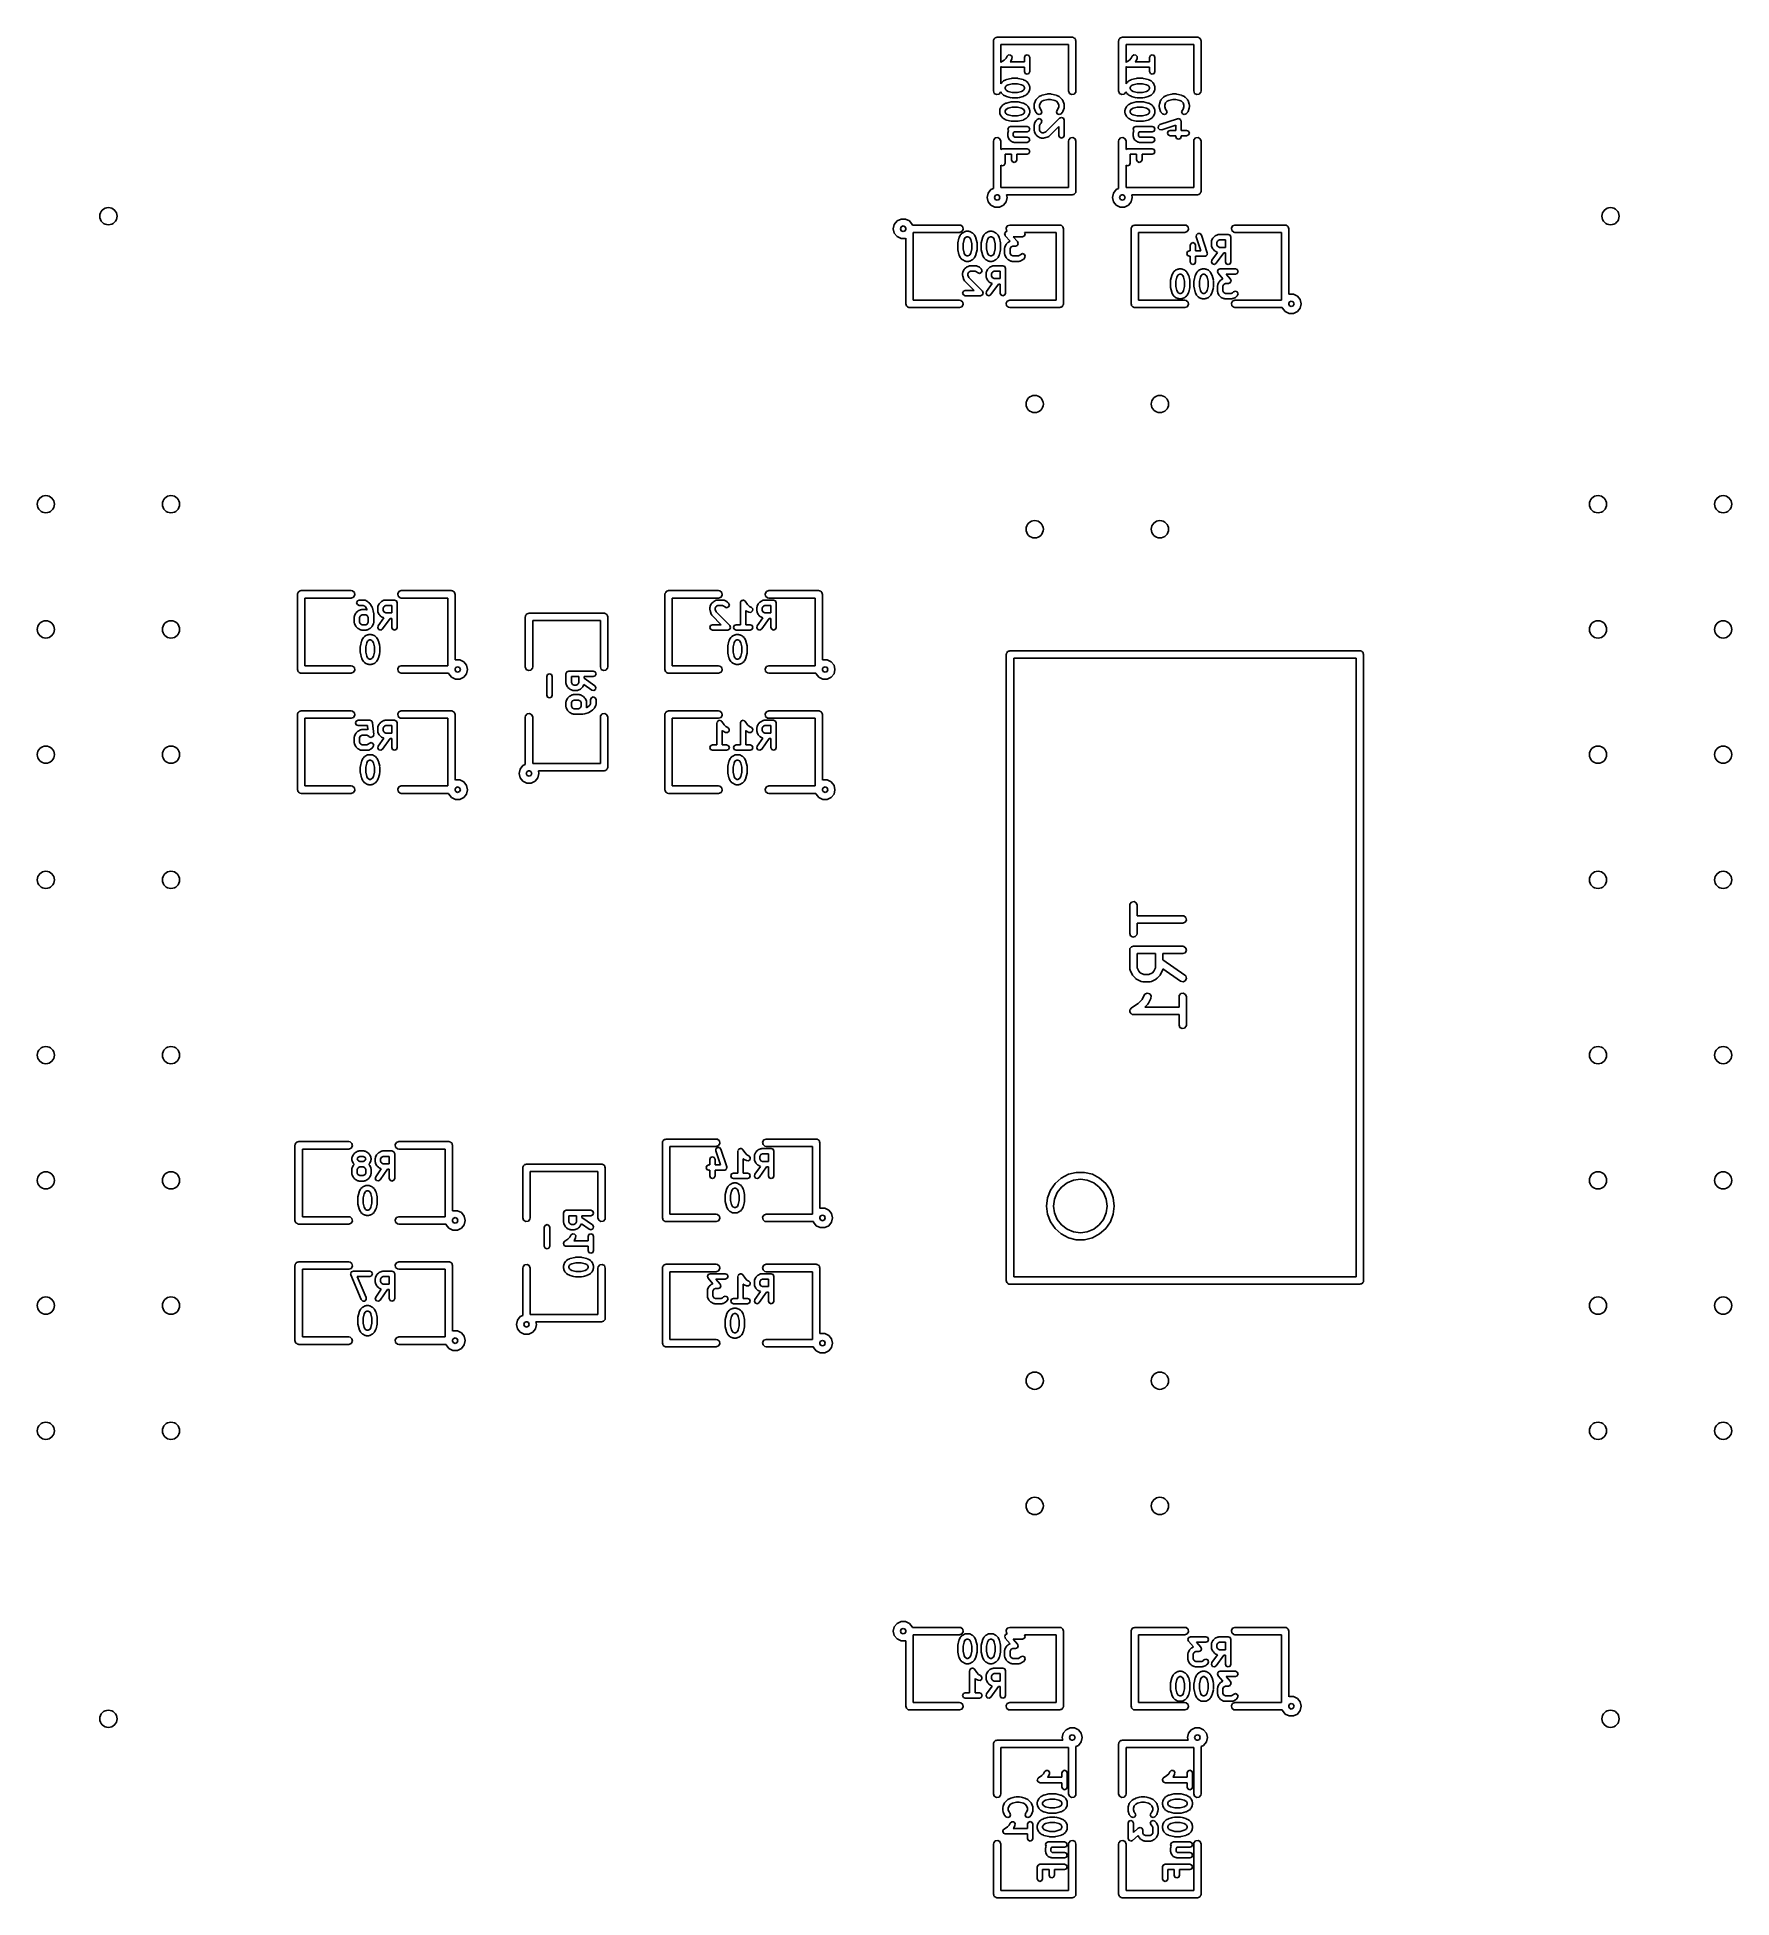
# Model space of a CAD drawing. Extents: x 0.14 to 1.5, y 0.06 to 1.54.
import ezdxf

# ---------------------------------------------------------------- set-up
doc = ezdxf.new("R2010")
doc.units = 0
doc.header["$MEASUREMENT"] = 0
doc.layers.add('BLACK', color=7, linetype='CONTINUOUS')

msp = doc.modelspace()

# ---------------------------------------------------------------- linework, layer by layer
at = {"layer": 'BLACK', "linetype": 'CONTINUOUS'}
for p, q in [((0.907047, 1.54), (0.907115, 1.54038)), ((0.907047, 1.5), (0.907047, 1.54)), ((0.907092, 1.54051), (0.907158, 1.54063)), ((0.907115, 1.54038), (0.907092, 1.54051)), ((0.907158, 1.54063), (0.907225, 1.54101)), ((0.907225, 1.54101), (0.907718, 1.5416)), ((0.907718, 1.5416), (0.908102, 1.54226)), ((0.908102, 1.54226), (0.908352, 1.54235)), ((0.908352, 1.54235), (0.908524, 1.54256)), ((0.908524, 1.54256), (0.909279, 1.54269)), ((0.909279, 1.54269), (0.91, 1.54295)), ((0.91, 1.54295), (0.97, 1.54295)), ((0.967047, 1.53705), (0.912953, 1.53705)), ((0.912953, 1.53705), (0.912953, 1.52284)), ((0.967047, 1.5), (0.967047, 1.53705)), ((0.97, 1.54295), (0.970384, 1.54289)), ((0.970384, 1.54289), (0.970513, 1.54291)), ((0.970513, 1.54291), (0.970626, 1.54284)), ((0.970626, 1.54284), (0.97101, 1.54277)), ((0.97101, 1.54277), (0.971598, 1.54228)), ((0.971598, 1.54228), (0.972262, 1.5419)), ((0.972262, 1.5419), (0.972353, 1.54165)), ((0.972353, 1.54165), (0.972557, 1.54148)), ((0.972557, 1.54148), (0.97269, 1.54072)), ((0.97269, 1.54072), (0.972953, 1.54)), ((0.972953, 1.54), (0.972953, 1.5)), ((1.00705, 1.54), (1.00711, 1.54038)), ((1.00705, 1.5), (1.00705, 1.54)), ((1.00709, 1.54051), (1.00716, 1.54063)), ((1.00711, 1.54038), (1.00709, 1.54051)), ((1.00716, 1.54063), (1.00723, 1.54101)), ((1.00723, 1.54101), (1.00772, 1.5416)), ((1.00772, 1.5416), (1.0081, 1.54226)), ((1.0081, 1.54226), (1.00835, 1.54235)), ((1.00835, 1.54235), (1.00852, 1.54256)), ((1.00852, 1.54256), (1.00928, 1.54269)), ((1.00928, 1.54269), (1.01, 1.54295)), ((1.01, 1.54295), (1.07, 1.54295)), ((1.06705, 1.53705), (1.01295, 1.53705)), ((1.01295, 1.53705), (1.01295, 1.52284)), ((1.06705, 1.5), (1.06705, 1.53705)), ((1.07, 1.54295), (1.07038, 1.54289)), ((1.07038, 1.54289), (1.07051, 1.54291)), ((1.07051, 1.54291), (1.07063, 1.54284)), ((1.07063, 1.54284), (1.07101, 1.54277)), ((1.07101, 1.54277), (1.0716, 1.54228)), ((1.0716, 1.54228), (1.07226, 1.5419)), ((1.07226, 1.5419), (1.07235, 1.54165)), ((1.07235, 1.54165), (1.07256, 1.54148)), ((1.07256, 1.54148), (1.07269, 1.54072)), ((1.07269, 1.54072), (1.07295, 1.54)), ((1.07295, 1.54), (1.07295, 1.5)), ((0.912953, 1.52284), (0.912997, 1.52291)), ((0.913248, 1.51936), (0.912953, 1.51948)), ((0.912953, 1.51948), (0.912953, 1.50563)), ((0.912997, 1.52291), (0.915635, 1.52466)), ((0.913768, 1.51901), (0.913248, 1.51936)), ((0.913985, 1.51905), (0.913768, 1.51901)), ((0.91419, 1.51897), (0.913985, 1.51905)), ((0.93174, 1.51897), (0.91419, 1.51897)), ((0.915635, 1.52466), (0.917113, 1.52614)), ((0.917113, 1.52614), (0.917896, 1.52771)), ((0.917896, 1.52771), (0.919139, 1.52878)), ((0.919139, 1.52878), (0.92078, 1.52867)), ((0.920401, 1.52335), (0.920319, 1.52327)), ((0.920319, 1.52327), (0.93174, 1.52327)), ((0.920536, 1.52368), (0.920401, 1.52335)), ((0.920803, 1.52391), (0.920536, 1.52368)), ((0.92078, 1.52867), (0.921858, 1.52743)), ((0.921742, 1.52578), (0.920803, 1.52391)), ((0.921858, 1.52743), (0.921742, 1.52578)), ((0.93174, 1.52675), (0.93237, 1.52827)), ((0.93174, 1.52327), (0.93174, 1.52675)), ((0.93174, 1.51549), (0.93174, 1.51897)), ((0.93237, 1.52827), (0.93389, 1.5289)), ((0.93389, 1.5289), (0.93541, 1.52827)), ((0.93541, 1.52827), (0.93604, 1.52675)), ((0.93604, 1.52675), (0.93604, 1.51549)), ((1.01295, 1.52284), (1.013, 1.52291)), ((1.01325, 1.51936), (1.01295, 1.51948)), ((1.01295, 1.51948), (1.01295, 1.50563)), ((1.013, 1.52291), (1.01563, 1.52466)), ((1.01377, 1.51901), (1.01325, 1.51936)), ((1.01399, 1.51905), (1.01377, 1.51901)), ((1.01419, 1.51897), (1.01399, 1.51905)), ((1.03174, 1.51897), (1.01419, 1.51897)), ((1.01563, 1.52466), (1.01711, 1.52614)), ((1.01711, 1.52614), (1.0179, 1.52771)), ((1.0179, 1.52771), (1.01914, 1.52878)), ((1.01914, 1.52878), (1.02078, 1.52867)), ((1.0204, 1.52335), (1.02032, 1.52327)), ((1.02032, 1.52327), (1.03174, 1.52327)), ((1.02054, 1.52368), (1.0204, 1.52335)), ((1.0208, 1.52391), (1.02054, 1.52368)), ((1.02078, 1.52867), (1.02186, 1.52743)), ((1.02174, 1.52578), (1.0208, 1.52391)), ((1.02186, 1.52743), (1.02174, 1.52578)), ((1.03174, 1.52675), (1.03237, 1.52827)), ((1.03174, 1.52327), (1.03174, 1.52675)), ((1.03174, 1.51549), (1.03174, 1.51897)), ((1.03237, 1.52827), (1.03389, 1.5289)), ((1.03389, 1.5289), (1.03541, 1.52827)), ((1.03541, 1.52827), (1.03604, 1.52675)), ((1.03604, 1.52675), (1.03604, 1.51549)), ((0.912953, 1.50563), (0.913205, 1.50613)), ((0.913205, 1.50613), (0.913472, 1.50636)), ((0.913472, 1.50636), (0.913608, 1.50669)), ((0.913608, 1.50669), (0.914546, 1.50763)), ((0.914546, 1.50763), (0.914873, 1.50776)), ((0.914873, 1.50776), (0.915105, 1.50803)), ((0.915105, 1.50803), (0.916981, 1.50897)), ((0.916895, 1.5039), (0.91634, 1.50279)), ((0.91634, 1.50279), (0.91634, 1.50192)), ((0.91634, 1.50192), (0.916895, 1.50081)), ((0.91734, 1.50434), (0.916895, 1.5039)), ((0.916895, 1.50081), (0.91734, 1.50037)), ((0.916981, 1.50897), (0.917225, 1.50899)), ((0.917225, 1.50899), (0.917421, 1.50913)), ((0.918693, 1.50502), (0.91734, 1.50434)), ((0.917421, 1.50913), (0.921173, 1.51007)), ((0.921959, 1.50583), (0.918693, 1.50502)), ((0.921173, 1.51007), (0.921443, 1.51003)), ((0.921443, 1.51003), (0.921695, 1.51013)), ((0.921695, 1.51013), (0.926385, 1.51013)), ((0.926121, 1.50583), (0.921959, 1.50583)), ((0.929387, 1.50502), (0.926121, 1.50583)), ((0.926385, 1.51013), (0.926637, 1.51003)), ((0.926637, 1.51003), (0.926907, 1.51007)), ((0.926907, 1.51007), (0.930659, 1.50913)), ((0.93074, 1.50434), (0.929387, 1.50502)), ((0.930659, 1.50913), (0.930855, 1.50899)), ((0.931185, 1.5039), (0.93074, 1.50434)), ((0.93074, 1.50037), (0.931185, 1.50081)), ((0.930855, 1.50899), (0.931099, 1.50897)), ((0.931099, 1.50897), (0.932975, 1.50803)), ((0.93174, 1.50279), (0.931185, 1.5039)), ((0.931185, 1.50081), (0.93174, 1.50192)), ((0.93237, 1.51397), (0.93174, 1.51549)), ((0.93174, 1.50192), (0.93174, 1.50279)), ((0.93389, 1.51334), (0.93237, 1.51397)), ((0.932975, 1.50803), (0.933207, 1.50776)), ((0.933207, 1.50776), (0.933534, 1.50763)), ((0.933534, 1.50763), (0.934472, 1.50669)), ((0.93541, 1.51397), (0.93389, 1.51334)), ((0.934472, 1.50669), (0.934608, 1.50636)), ((0.934608, 1.50636), (0.934875, 1.50613)), ((0.934875, 1.50613), (0.935813, 1.50425)), ((0.93604, 1.51549), (0.93541, 1.51397)), ((0.935813, 1.50425), (0.935848, 1.50376)), ((0.935848, 1.50095), (0.935813, 1.50046)), ((0.935848, 1.50376), (0.93604, 1.50329)), ((0.93604, 1.50142), (0.935848, 1.50095)), ((0.93604, 1.50329), (0.93604, 1.50142)), ((1.01295, 1.50563), (1.01321, 1.50613)), ((1.01321, 1.50613), (1.01347, 1.50636)), ((1.01347, 1.50636), (1.01361, 1.50669)), ((1.01361, 1.50669), (1.01455, 1.50763)), ((1.01455, 1.50763), (1.01487, 1.50776)), ((1.01487, 1.50776), (1.0151, 1.50803)), ((1.0151, 1.50803), (1.01698, 1.50897)), ((1.0169, 1.5039), (1.01634, 1.50279)), ((1.01634, 1.50279), (1.01634, 1.50192)), ((1.01634, 1.50192), (1.0169, 1.50081)), ((1.01734, 1.50434), (1.0169, 1.5039)), ((1.0169, 1.50081), (1.01734, 1.50037)), ((1.01698, 1.50897), (1.01722, 1.50899)), ((1.01722, 1.50899), (1.01742, 1.50913)), ((1.01869, 1.50502), (1.01734, 1.50434)), ((1.01742, 1.50913), (1.02117, 1.51007)), ((1.02196, 1.50583), (1.01869, 1.50502)), ((1.02117, 1.51007), (1.02144, 1.51003)), ((1.02144, 1.51003), (1.02169, 1.51013)), ((1.02169, 1.51013), (1.02639, 1.51013)), ((1.02612, 1.50583), (1.02196, 1.50583)), ((1.02939, 1.50502), (1.02612, 1.50583)), ((1.02639, 1.51013), (1.02664, 1.51003)), ((1.02664, 1.51003), (1.02691, 1.51007)), ((1.02691, 1.51007), (1.03066, 1.50913)), ((1.03074, 1.50434), (1.02939, 1.50502)), ((1.03066, 1.50913), (1.03086, 1.50899)), ((1.03118, 1.5039), (1.03074, 1.50434)), ((1.03074, 1.50037), (1.03118, 1.50081)), ((1.03086, 1.50899), (1.0311, 1.50897)), ((1.0311, 1.50897), (1.03298, 1.50803)), ((1.03174, 1.50279), (1.03118, 1.5039)), ((1.03118, 1.50081), (1.03174, 1.50192)), ((1.03237, 1.51397), (1.03174, 1.51549)), ((1.03174, 1.50192), (1.03174, 1.50279)), ((1.03389, 1.51334), (1.03237, 1.51397)), ((1.03298, 1.50803), (1.03321, 1.50776)), ((1.03321, 1.50776), (1.03353, 1.50763)), ((1.03353, 1.50763), (1.03447, 1.50669)), ((1.03541, 1.51397), (1.03389, 1.51334)), ((1.03447, 1.50669), (1.03461, 1.50636)), ((1.03461, 1.50636), (1.03487, 1.50613)), ((1.03487, 1.50613), (1.03581, 1.50425)), ((1.03604, 1.51549), (1.03541, 1.51397)), ((1.03581, 1.50425), (1.03585, 1.50376)), ((1.03585, 1.50095), (1.03581, 1.50046)), ((1.03585, 1.50376), (1.03604, 1.50329)), ((1.03604, 1.50142), (1.03585, 1.50095)), ((1.03604, 1.50329), (1.03604, 1.50142)), ((0.907738, 1.4981), (0.907047, 1.5)), ((0.909487, 1.49709), (0.907738, 1.4981)), ((0.911476, 1.49744), (0.909487, 1.49709)), ((0.912775, 1.49899), (0.911476, 1.49744)), ((0.912267, 1.48549), (0.913205, 1.48737)), ((0.912833, 1.49932), (0.912775, 1.49899)), ((0.913205, 1.49858), (0.912833, 1.49932)), ((0.913472, 1.49835), (0.913205, 1.49858)), ((0.913205, 1.48737), (0.913472, 1.4876)), ((0.913608, 1.49802), (0.913472, 1.49835)), ((0.913472, 1.4876), (0.913608, 1.48793)), ((0.914546, 1.49708), (0.913608, 1.49802)), ((0.913608, 1.48793), (0.914546, 1.48887)), ((0.914873, 1.49695), (0.914546, 1.49708)), ((0.914546, 1.48887), (0.914873, 1.489)), ((0.915105, 1.49668), (0.914873, 1.49695)), ((0.914873, 1.489), (0.915105, 1.48927)), ((0.916981, 1.49574), (0.915105, 1.49668)), ((0.915105, 1.48927), (0.916981, 1.49021)), ((0.917225, 1.49572), (0.916981, 1.49574)), ((0.916981, 1.49021), (0.917225, 1.49022)), ((0.917421, 1.49558), (0.917225, 1.49572)), ((0.917225, 1.49022), (0.917421, 1.49037)), ((0.91734, 1.50037), (0.918693, 1.49969)), ((0.918693, 1.48625), (0.91734, 1.48558)), ((0.921173, 1.49464), (0.917421, 1.49558)), ((0.917421, 1.49037), (0.921173, 1.49131)), ((0.918693, 1.49969), (0.921959, 1.49888)), ((0.921959, 1.48707), (0.918693, 1.48625)), ((0.921443, 1.49468), (0.921173, 1.49464)), ((0.921173, 1.49131), (0.921443, 1.49127)), ((0.921695, 1.49458), (0.921443, 1.49468)), ((0.921443, 1.49127), (0.921695, 1.49137)), ((0.926385, 1.49458), (0.921695, 1.49458)), ((0.921695, 1.49137), (0.926385, 1.49137)), ((0.921959, 1.49888), (0.92612, 1.49888)), ((0.926121, 1.48707), (0.921959, 1.48707)), ((0.92612, 1.49888), (0.929387, 1.49969)), ((0.929387, 1.48625), (0.926121, 1.48707)), ((0.926637, 1.49468), (0.926385, 1.49458)), ((0.926385, 1.49137), (0.926637, 1.49127)), ((0.926907, 1.49464), (0.926637, 1.49468)), ((0.926637, 1.49127), (0.926907, 1.49131)), ((0.930659, 1.49558), (0.926907, 1.49464)), ((0.926907, 1.49131), (0.930659, 1.49037)), ((0.929387, 1.49969), (0.93074, 1.50037)), ((0.93074, 1.48558), (0.929387, 1.48625)), ((0.930855, 1.49572), (0.930659, 1.49558)), ((0.930659, 1.49037), (0.930855, 1.49022)), ((0.931099, 1.49574), (0.930855, 1.49572)), ((0.930855, 1.49022), (0.931099, 1.49021)), ((0.932975, 1.49668), (0.931099, 1.49574)), ((0.931099, 1.49021), (0.932975, 1.48927)), ((0.933207, 1.49695), (0.932975, 1.49668)), ((0.932975, 1.48927), (0.933207, 1.489)), ((0.933534, 1.49708), (0.933207, 1.49695)), ((0.933207, 1.489), (0.933534, 1.48887)), ((0.934472, 1.49802), (0.933534, 1.49708)), ((0.933534, 1.48887), (0.934472, 1.48793)), ((0.934608, 1.49835), (0.934472, 1.49802)), ((0.934472, 1.48793), (0.934608, 1.4876)), ((0.934875, 1.49858), (0.934608, 1.49835)), ((0.934608, 1.4876), (0.934875, 1.48737)), ((0.935813, 1.50046), (0.934875, 1.49858)), ((0.934875, 1.48737), (0.935813, 1.48549)), ((0.93954, 1.48891), (0.939675, 1.48924)), ((0.93954, 1.48704), (0.93954, 1.48891)), ((0.939675, 1.48671), (0.93954, 1.48704)), ((0.93965, 1.48959), (0.940588, 1.49241)), ((0.939675, 1.48924), (0.93965, 1.48959)), ((0.93965, 1.48636), (0.939675, 1.48671)), ((0.940588, 1.48354), (0.93965, 1.48636)), ((0.940588, 1.49241), (0.940916, 1.49278)), ((0.940916, 1.49278), (0.941108, 1.49325)), ((0.941108, 1.49325), (0.942984, 1.49512)), ((0.942984, 1.49512), (0.943311, 1.49526)), ((0.943311, 1.49526), (0.943543, 1.49553)), ((0.943543, 1.49553), (0.945419, 1.49646)), ((0.944507, 1.49056), (0.94384, 1.48856)), ((0.94384, 1.48856), (0.94384, 1.48738)), ((0.94384, 1.48738), (0.944507, 1.48538)), ((0.945778, 1.49184), (0.944507, 1.49056)), ((0.945419, 1.49646), (0.945663, 1.49648)), ((0.945663, 1.49648), (0.945859, 1.49663)), ((0.947131, 1.49251), (0.945778, 1.49184)), ((0.945859, 1.49663), (0.949611, 1.49756)), ((0.950398, 1.49333), (0.947131, 1.49251)), ((0.949611, 1.49756), (0.949881, 1.49752)), ((0.949881, 1.49752), (0.950133, 1.49763)), ((0.950133, 1.49763), (0.952947, 1.49763)), ((0.952683, 1.49333), (0.950398, 1.49333)), ((0.955949, 1.49251), (0.952683, 1.49333)), ((0.952947, 1.49763), (0.953199, 1.49752)), ((0.953199, 1.49752), (0.953469, 1.49756)), ((0.953469, 1.49756), (0.957221, 1.49663)), ((0.957302, 1.49184), (0.955949, 1.49251)), ((0.957221, 1.49663), (0.957417, 1.49648)), ((0.958573, 1.49056), (0.957302, 1.49184)), ((0.957417, 1.49648), (0.957661, 1.49646)), ((0.957661, 1.49646), (0.959537, 1.49553)), ((0.95924, 1.48856), (0.958573, 1.49056)), ((0.958573, 1.48538), (0.95924, 1.48738)), ((0.95924, 1.48738), (0.95924, 1.48856)), ((0.959537, 1.49553), (0.959769, 1.49526)), ((0.959769, 1.49526), (0.960096, 1.49512)), ((0.960096, 1.49512), (0.961972, 1.49325)), ((0.961972, 1.49325), (0.962164, 1.49278)), ((0.962164, 1.49278), (0.962492, 1.49241)), ((0.962492, 1.49241), (0.96343, 1.48959)), ((0.96343, 1.48636), (0.962492, 1.48354)), ((0.96343, 1.48959), (0.963405, 1.48924)), ((0.963405, 1.48924), (0.96354, 1.48891)), ((0.96354, 1.48704), (0.963405, 1.48671)), ((0.963405, 1.48671), (0.96343, 1.48636)), ((0.96354, 1.48891), (0.96354, 1.48704)), ((0.967738, 1.4981), (0.967047, 1.5)), ((0.969487, 1.49709), (0.967738, 1.4981)), ((0.971476, 1.49744), (0.969487, 1.49709)), ((0.972775, 1.49899), (0.971476, 1.49744)), ((0.972953, 1.5), (0.972775, 1.49899)), ((1.00774, 1.4981), (1.00705, 1.5)), ((1.00949, 1.49709), (1.00774, 1.4981)), ((1.01148, 1.49744), (1.00949, 1.49709)), ((1.01277, 1.49899), (1.01148, 1.49744)), ((1.01227, 1.48549), (1.01321, 1.48737)), ((1.01283, 1.49932), (1.01277, 1.49899)), ((1.01321, 1.49858), (1.01283, 1.49932)), ((1.01347, 1.49835), (1.01321, 1.49858)), ((1.01321, 1.48737), (1.01347, 1.4876)), ((1.01361, 1.49802), (1.01347, 1.49835)), ((1.01347, 1.4876), (1.01361, 1.48793)), ((1.01455, 1.49708), (1.01361, 1.49802)), ((1.01361, 1.48793), (1.01455, 1.48887)), ((1.01487, 1.49695), (1.01455, 1.49708)), ((1.01455, 1.48887), (1.01487, 1.489)), ((1.0151, 1.49668), (1.01487, 1.49695)), ((1.01487, 1.489), (1.0151, 1.48927)), ((1.01698, 1.49574), (1.0151, 1.49668)), ((1.0151, 1.48927), (1.01698, 1.49021)), ((1.01722, 1.49572), (1.01698, 1.49574)), ((1.01698, 1.49021), (1.01722, 1.49022)), ((1.01742, 1.49558), (1.01722, 1.49572)), ((1.01722, 1.49022), (1.01742, 1.49037)), ((1.01734, 1.50037), (1.01869, 1.49969)), ((1.01869, 1.48625), (1.01734, 1.48558)), ((1.02117, 1.49464), (1.01742, 1.49558)), ((1.01742, 1.49037), (1.02117, 1.49131)), ((1.01869, 1.49969), (1.02196, 1.49888)), ((1.02196, 1.48707), (1.01869, 1.48625)), ((1.02144, 1.49468), (1.02117, 1.49464)), ((1.02117, 1.49131), (1.02144, 1.49127)), ((1.02169, 1.49458), (1.02144, 1.49468)), ((1.02144, 1.49127), (1.02169, 1.49137)), ((1.02639, 1.49458), (1.02169, 1.49458)), ((1.02169, 1.49137), (1.02639, 1.49137)), ((1.02196, 1.49888), (1.02612, 1.49888)), ((1.02612, 1.48707), (1.02196, 1.48707)), ((1.02612, 1.49888), (1.02939, 1.49969)), ((1.02939, 1.48625), (1.02612, 1.48707)), ((1.02664, 1.49468), (1.02639, 1.49458)), ((1.02639, 1.49137), (1.02664, 1.49127)), ((1.02691, 1.49464), (1.02664, 1.49468)), ((1.02664, 1.49127), (1.02691, 1.49131)), ((1.03066, 1.49558), (1.02691, 1.49464)), ((1.02691, 1.49131), (1.03066, 1.49037)), ((1.02939, 1.49969), (1.03074, 1.50037)), ((1.03074, 1.48558), (1.02939, 1.48625)), ((1.03086, 1.49572), (1.03066, 1.49558)), ((1.03066, 1.49037), (1.03086, 1.49022)), ((1.0311, 1.49574), (1.03086, 1.49572)), ((1.03086, 1.49022), (1.0311, 1.49021)), ((1.03298, 1.49668), (1.0311, 1.49574)), ((1.0311, 1.49021), (1.03298, 1.48927)), ((1.03321, 1.49695), (1.03298, 1.49668)), ((1.03298, 1.48927), (1.03321, 1.489)), ((1.03353, 1.49708), (1.03321, 1.49695)), ((1.03321, 1.489), (1.03353, 1.48887)), ((1.03447, 1.49802), (1.03353, 1.49708)), ((1.03353, 1.48887), (1.03447, 1.48793)), ((1.03461, 1.49835), (1.03447, 1.49802)), ((1.03447, 1.48793), (1.03461, 1.4876)), ((1.03487, 1.49858), (1.03461, 1.49835)), ((1.03461, 1.4876), (1.03487, 1.48737)), ((1.03581, 1.50046), (1.03487, 1.49858)), ((1.03487, 1.48737), (1.03581, 1.48549)), ((1.03954, 1.48891), (1.03968, 1.48924)), ((1.03954, 1.48704), (1.03954, 1.48891)), ((1.03968, 1.48671), (1.03954, 1.48704)), ((1.03965, 1.48959), (1.04059, 1.49241)), ((1.03968, 1.48924), (1.03965, 1.48959)), ((1.03965, 1.48636), (1.03968, 1.48671)), ((1.04059, 1.48354), (1.03965, 1.48636)), ((1.04059, 1.49241), (1.04092, 1.49278)), ((1.04092, 1.49278), (1.04111, 1.49325)), ((1.04111, 1.49325), (1.04298, 1.49512)), ((1.04298, 1.49512), (1.04331, 1.49526)), ((1.04331, 1.49526), (1.04354, 1.49553)), ((1.04354, 1.49553), (1.04542, 1.49646)), ((1.04451, 1.49056), (1.04384, 1.48856)), ((1.04384, 1.48856), (1.04384, 1.48738)), ((1.04384, 1.48738), (1.04451, 1.48538)), ((1.04578, 1.49184), (1.04451, 1.49056)), ((1.04542, 1.49646), (1.04566, 1.49648)), ((1.04566, 1.49648), (1.04586, 1.49663)), ((1.04713, 1.49251), (1.04578, 1.49184)), ((1.04586, 1.49663), (1.04961, 1.49756)), ((1.0504, 1.49333), (1.04713, 1.49251)), ((1.04961, 1.49756), (1.04988, 1.49752)), ((1.04988, 1.49752), (1.05013, 1.49763)), ((1.05013, 1.49763), (1.05295, 1.49763)), ((1.05268, 1.49333), (1.0504, 1.49333)), ((1.05595, 1.49251), (1.05268, 1.49333)), ((1.05295, 1.49763), (1.0532, 1.49752)), ((1.0532, 1.49752), (1.05347, 1.49756)), ((1.05347, 1.49756), (1.05722, 1.49663)), ((1.0573, 1.49184), (1.05595, 1.49251)), ((1.05722, 1.49663), (1.05742, 1.49648)), ((1.05857, 1.49056), (1.0573, 1.49184)), ((1.05742, 1.49648), (1.05766, 1.49646)), ((1.05766, 1.49646), (1.05954, 1.49553)), ((1.05924, 1.48856), (1.05857, 1.49056)), ((1.05857, 1.48538), (1.05924, 1.48738)), ((1.05924, 1.48738), (1.05924, 1.48856)), ((1.05954, 1.49553), (1.05977, 1.49526)), ((1.05977, 1.49526), (1.0601, 1.49512)), ((1.0601, 1.49512), (1.06197, 1.49325)), ((1.06197, 1.49325), (1.06216, 1.49278)), ((1.06216, 1.49278), (1.06249, 1.49241)), ((1.06249, 1.49241), (1.06343, 1.48959)), ((1.06343, 1.48636), (1.06249, 1.48354)), ((1.06343, 1.48959), (1.0634, 1.48924)), ((1.0634, 1.48924), (1.06354, 1.48891)), ((1.06354, 1.48704), (1.0634, 1.48671)), ((1.0634, 1.48671), (1.06343, 1.48636)), ((1.06354, 1.48891), (1.06354, 1.48704)), ((1.06774, 1.4981), (1.06705, 1.5)), ((1.06949, 1.49709), (1.06774, 1.4981)), ((1.07148, 1.49744), (1.06949, 1.49709)), ((1.07277, 1.49899), (1.07148, 1.49744)), ((1.07295, 1.5), (1.07277, 1.49899)), ((0.91204, 1.48453), (0.912231, 1.48499)), ((0.91204, 1.48265), (0.91204, 1.48453)), ((0.912231, 1.48219), (0.91204, 1.48265)), ((0.912231, 1.48499), (0.912267, 1.48549)), ((0.912267, 1.48169), (0.912231, 1.48219)), ((0.913205, 1.47982), (0.912267, 1.48169)), ((0.913472, 1.47959), (0.913205, 1.47982)), ((0.913608, 1.47926), (0.913472, 1.47959)), ((0.914546, 1.47832), (0.913608, 1.47926)), ((0.914873, 1.47818), (0.914546, 1.47832)), ((0.915105, 1.47792), (0.914873, 1.47818)), ((0.916981, 1.47698), (0.915105, 1.47792)), ((0.916895, 1.48513), (0.91634, 1.48402)), ((0.91634, 1.48402), (0.91634, 1.48316)), ((0.91634, 1.48316), (0.916895, 1.48205)), ((0.91734, 1.48558), (0.916895, 1.48513)), ((0.916895, 1.48205), (0.91734, 1.48161)), ((0.917225, 1.47696), (0.916981, 1.47698)), ((0.917421, 1.47682), (0.917225, 1.47696)), ((0.91734, 1.48161), (0.918693, 1.48093)), ((0.921173, 1.47588), (0.917421, 1.47682)), ((0.918693, 1.48093), (0.921959, 1.48011)), ((0.919236, 1.47104), (0.920757, 1.47167)), ((0.920757, 1.47167), (0.93389, 1.47167)), ((0.921443, 1.47592), (0.921173, 1.47588)), ((0.921695, 1.47581), (0.921443, 1.47592)), ((0.926385, 1.47581), (0.921695, 1.47581)), ((0.921959, 1.48011), (0.92612, 1.48011)), ((0.92612, 1.48011), (0.929387, 1.48093)), ((0.926637, 1.47592), (0.926385, 1.47581)), ((0.926907, 1.47588), (0.926637, 1.47592)), ((0.930659, 1.47682), (0.926907, 1.47588)), ((0.929387, 1.48093), (0.93074, 1.48161)), ((0.930855, 1.47696), (0.930659, 1.47682)), ((0.931185, 1.48513), (0.93074, 1.48558)), ((0.93074, 1.48161), (0.931185, 1.48205)), ((0.931099, 1.47698), (0.930855, 1.47696)), ((0.932975, 1.47792), (0.931099, 1.47698)), ((0.93174, 1.48402), (0.931185, 1.48513)), ((0.931185, 1.48205), (0.93174, 1.48316)), ((0.93174, 1.48316), (0.93174, 1.48402)), ((0.933207, 1.47818), (0.932975, 1.47792)), ((0.933534, 1.47832), (0.933207, 1.47818)), ((0.934472, 1.47926), (0.933534, 1.47832)), ((0.93389, 1.47167), (0.93541, 1.47104)), ((0.934608, 1.47959), (0.934472, 1.47926)), ((0.934875, 1.47982), (0.934608, 1.47959)), ((0.935813, 1.48169), (0.934875, 1.47982)), ((0.935813, 1.48549), (0.935848, 1.48499)), ((0.935848, 1.48219), (0.935813, 1.48169)), ((0.935848, 1.48499), (0.93604, 1.48453)), ((0.93604, 1.48265), (0.935848, 1.48219)), ((0.93604, 1.48453), (0.93604, 1.48265)), ((0.93954, 1.47296), (0.939731, 1.47343)), ((0.93954, 1.46827), (0.93954, 1.47296)), ((0.939731, 1.47343), (0.939767, 1.47393)), ((0.939767, 1.47393), (0.940705, 1.4758)), ((0.940916, 1.48316), (0.940588, 1.48354)), ((0.940705, 1.4758), (0.940972, 1.47603)), ((0.941108, 1.4827), (0.940916, 1.48316)), ((0.940972, 1.47603), (0.941108, 1.47636)), ((0.942046, 1.48176), (0.941108, 1.4827)), ((0.941108, 1.47636), (0.942046, 1.4773)), ((0.943566, 1.48113), (0.942046, 1.48176)), ((0.942046, 1.4773), (0.943566, 1.47793)), ((0.945086, 1.48176), (0.943566, 1.48113)), ((0.943566, 1.47793), (0.945086, 1.4773)), ((0.944395, 1.47357), (0.94384, 1.47246)), ((0.94384, 1.47246), (0.94384, 1.46878)), ((0.945086, 1.47426), (0.944395, 1.47357)), ((0.944507, 1.48538), (0.945086, 1.4848)), ((0.945086, 1.4848), (0.945716, 1.48328)), ((0.945716, 1.48328), (0.945086, 1.48176)), ((0.945086, 1.4773), (0.945716, 1.47578)), ((0.945716, 1.47578), (0.945086, 1.47426)), ((0.948971, 1.46734), (0.95987, 1.47824)), ((0.95924, 1.47153), (0.951653, 1.46394)), ((0.957364, 1.48328), (0.957994, 1.4848)), ((0.957994, 1.48176), (0.957364, 1.48328)), ((0.957994, 1.4848), (0.958573, 1.48538)), ((0.959514, 1.48113), (0.957994, 1.48176)), ((0.95924, 1.46452), (0.95924, 1.47153)), ((0.961034, 1.48176), (0.959514, 1.48113)), ((0.95987, 1.47824), (0.96139, 1.47887)), ((0.961972, 1.4827), (0.961034, 1.48176)), ((0.96139, 1.47887), (0.96291, 1.47824)), ((0.962164, 1.48316), (0.961972, 1.4827)), ((0.962492, 1.48354), (0.962164, 1.48316)), ((0.96291, 1.47824), (0.96354, 1.47672)), ((0.96354, 1.47672), (0.96354, 1.46452)), ((1.01204, 1.48453), (1.01223, 1.48499)), ((1.01204, 1.48265), (1.01204, 1.48453)), ((1.01223, 1.48219), (1.01204, 1.48265)), ((1.01223, 1.48499), (1.01227, 1.48549)), ((1.01227, 1.48169), (1.01223, 1.48219)), ((1.01321, 1.47982), (1.01227, 1.48169)), ((1.01347, 1.47959), (1.01321, 1.47982)), ((1.01361, 1.47926), (1.01347, 1.47959)), ((1.01455, 1.47832), (1.01361, 1.47926)), ((1.01487, 1.47818), (1.01455, 1.47832)), ((1.0151, 1.47792), (1.01487, 1.47818)), ((1.01698, 1.47698), (1.0151, 1.47792)), ((1.0169, 1.48513), (1.01634, 1.48402)), ((1.01634, 1.48402), (1.01634, 1.48316)), ((1.01634, 1.48316), (1.0169, 1.48205)), ((1.01734, 1.48558), (1.0169, 1.48513)), ((1.0169, 1.48205), (1.01734, 1.48161)), ((1.01722, 1.47696), (1.01698, 1.47698)), ((1.01742, 1.47682), (1.01722, 1.47696)), ((1.01734, 1.48161), (1.01869, 1.48093)), ((1.02117, 1.47588), (1.01742, 1.47682)), ((1.01869, 1.48093), (1.02196, 1.48011)), ((1.01924, 1.47104), (1.02076, 1.47167)), ((1.02076, 1.47167), (1.03389, 1.47167)), ((1.02144, 1.47592), (1.02117, 1.47588)), ((1.02169, 1.47581), (1.02144, 1.47592)), ((1.02639, 1.47581), (1.02169, 1.47581)), ((1.02196, 1.48011), (1.02612, 1.48011)), ((1.02612, 1.48011), (1.02939, 1.48093)), ((1.02664, 1.47592), (1.02639, 1.47581)), ((1.02691, 1.47588), (1.02664, 1.47592)), ((1.03066, 1.47682), (1.02691, 1.47588)), ((1.02939, 1.48093), (1.03074, 1.48161)), ((1.03086, 1.47696), (1.03066, 1.47682)), ((1.03118, 1.48513), (1.03074, 1.48558)), ((1.03074, 1.48161), (1.03118, 1.48205)), ((1.0311, 1.47698), (1.03086, 1.47696)), ((1.03298, 1.47792), (1.0311, 1.47698)), ((1.03174, 1.48402), (1.03118, 1.48513)), ((1.03118, 1.48205), (1.03174, 1.48316)), ((1.03174, 1.48316), (1.03174, 1.48402)), ((1.03321, 1.47818), (1.03298, 1.47792)), ((1.03353, 1.47832), (1.03321, 1.47818)), ((1.03447, 1.47926), (1.03353, 1.47832)), ((1.03389, 1.47167), (1.03541, 1.47104)), ((1.03461, 1.47959), (1.03447, 1.47926)), ((1.03487, 1.47982), (1.03461, 1.47959)), ((1.03581, 1.48169), (1.03487, 1.47982)), ((1.03581, 1.48549), (1.03585, 1.48499)), ((1.03585, 1.48219), (1.03581, 1.48169)), ((1.03585, 1.48499), (1.03604, 1.48453)), ((1.03604, 1.48265), (1.03585, 1.48219)), ((1.03604, 1.48453), (1.03604, 1.48265)), ((1.03871, 1.47041), (1.03883, 1.47205)), ((1.03883, 1.47205), (1.04007, 1.47313)), ((1.04007, 1.47313), (1.05414, 1.47782)), ((1.04092, 1.48316), (1.04059, 1.48354)), ((1.04111, 1.4827), (1.04092, 1.48316)), ((1.04205, 1.48176), (1.04111, 1.4827)), ((1.05267, 1.4728), (1.04143, 1.46905)), ((1.04357, 1.48113), (1.04205, 1.48176)), ((1.04509, 1.48176), (1.04357, 1.48113)), ((1.04451, 1.48538), (1.04509, 1.4848)), ((1.04509, 1.4848), (1.04572, 1.48328)), ((1.04572, 1.48328), (1.04509, 1.48176)), ((1.05267, 1.46855), (1.05267, 1.4728)), ((1.05414, 1.47782), (1.0545, 1.47779)), ((1.0545, 1.47779), (1.05482, 1.47793)), ((1.05482, 1.47793), (1.05529, 1.47774)), ((1.05529, 1.47774), (1.05578, 1.4777)), ((1.05578, 1.4777), (1.05602, 1.47743)), ((1.05602, 1.47743), (1.05634, 1.4773)), ((1.05634, 1.4773), (1.05654, 1.47684)), ((1.05654, 1.47684), (1.05686, 1.47646)), ((1.05686, 1.47646), (1.05684, 1.47611)), ((1.05684, 1.47611), (1.05697, 1.47578)), ((1.05697, 1.47578), (1.05697, 1.46855)), ((1.05736, 1.48328), (1.05799, 1.4848)), ((1.05799, 1.48176), (1.05736, 1.48328)), ((1.05799, 1.4848), (1.05857, 1.48538)), ((1.05951, 1.48113), (1.05799, 1.48176)), ((1.06103, 1.48176), (1.05951, 1.48113)), ((1.06197, 1.4827), (1.06103, 1.48176)), ((1.06216, 1.48316), (1.06197, 1.4827)), ((1.06249, 1.48354), (1.06216, 1.48316)), ((0.907047, 1.46), (0.907225, 1.46101)), ((0.907047, 1.42218), (0.907047, 1.46)), ((0.907225, 1.46101), (0.908524, 1.46256)), ((0.908524, 1.46256), (0.910513, 1.46291)), ((0.910513, 1.46291), (0.912262, 1.4619)), ((0.912262, 1.4619), (0.912953, 1.46)), ((0.912953, 1.46), (0.912953, 1.45334)), ((0.918607, 1.46952), (0.919236, 1.47104)), ((0.919129, 1.46826), (0.918607, 1.46952)), ((0.918607, 1.46671), (0.918798, 1.46717)), ((0.918607, 1.46389), (0.918607, 1.46671)), ((0.918798, 1.46343), (0.918607, 1.46389)), ((0.918798, 1.46717), (0.918834, 1.46767)), ((0.918834, 1.46293), (0.918798, 1.46343)), ((0.918834, 1.46767), (0.919129, 1.46826)), ((0.919772, 1.46106), (0.918834, 1.46293)), ((0.920287, 1.46061), (0.919772, 1.46106)), ((0.920733, 1.46009), (0.920287, 1.46061)), ((0.922609, 1.45916), (0.920733, 1.46009)), ((0.923109, 1.45912), (0.922609, 1.45916)), ((0.923462, 1.46731), (0.922907, 1.4662)), ((0.922907, 1.4662), (0.922907, 1.4644)), ((0.922907, 1.4644), (0.923297, 1.46362)), ((0.923571, 1.45893), (0.923109, 1.45912)), ((0.923297, 1.46362), (0.924078, 1.46323)), ((0.923523, 1.46737), (0.923462, 1.46731)), ((0.93389, 1.46737), (0.923523, 1.46737)), ((0.93389, 1.45893), (0.923571, 1.45893)), ((0.924078, 1.46323), (0.93389, 1.46323)), ((0.93541, 1.468), (0.93389, 1.46737)), ((0.93389, 1.46323), (0.93541, 1.4626)), ((0.93541, 1.45956), (0.93389, 1.45893)), ((0.93541, 1.47104), (0.93604, 1.46952)), ((0.93604, 1.46952), (0.93541, 1.468)), ((0.93541, 1.4626), (0.93604, 1.46108)), ((0.93604, 1.46108), (0.93541, 1.45956)), ((0.939731, 1.46781), (0.93954, 1.46827)), ((0.939767, 1.46731), (0.939731, 1.46781)), ((0.940705, 1.46544), (0.939767, 1.46731)), ((0.940972, 1.4652), (0.940705, 1.46544)), ((0.941108, 1.46488), (0.940972, 1.4652)), ((0.942046, 1.46394), (0.941108, 1.46488)), ((0.942373, 1.4638), (0.942046, 1.46394)), ((0.942605, 1.46354), (0.942373, 1.4638)), ((0.944481, 1.4626), (0.942605, 1.46354)), ((0.94384, 1.46878), (0.944395, 1.46767)), ((0.944395, 1.46767), (0.94484, 1.46723)), ((0.94498, 1.46256), (0.944481, 1.4626)), ((0.94484, 1.46723), (0.94595, 1.46667)), ((0.945442, 1.46237), (0.94498, 1.46256)), ((0.947319, 1.46237), (0.945442, 1.46237)), ((0.94595, 1.46667), (0.94697, 1.46667)), ((0.94697, 1.46667), (0.948971, 1.46734)), ((0.947645, 1.46251), (0.947319, 1.46237)), ((0.947998, 1.46248), (0.947645, 1.46251)), ((0.950813, 1.46342), (0.947998, 1.46248)), ((0.951191, 1.46375), (0.950813, 1.46342)), ((0.951653, 1.46394), (0.951191, 1.46375)), ((0.95987, 1.463), (0.95924, 1.46452)), ((0.96139, 1.46237), (0.95987, 1.463)), ((0.96291, 1.463), (0.96139, 1.46237)), ((0.96354, 1.46452), (0.96291, 1.463)), ((0.967047, 1.46), (0.967225, 1.46101)), ((0.967047, 1.42295), (0.967047, 1.46)), ((0.967225, 1.46101), (0.968524, 1.46256)), ((0.968524, 1.46256), (0.970513, 1.46291)), ((0.970513, 1.46291), (0.972262, 1.4619)), ((0.972262, 1.4619), (0.972953, 1.46)), ((0.972953, 1.46), (0.972953, 1.42)), ((1.00705, 1.46), (1.00723, 1.46101)), ((1.00705, 1.42218), (1.00705, 1.46)), ((1.00723, 1.46101), (1.00852, 1.46256)), ((1.00852, 1.46256), (1.01051, 1.46291)), ((1.01051, 1.46291), (1.01226, 1.4619)), ((1.01226, 1.4619), (1.01295, 1.46)), ((1.01295, 1.46), (1.01295, 1.45334)), ((1.01861, 1.46952), (1.01924, 1.47104)), ((1.01913, 1.46826), (1.01861, 1.46952)), ((1.01861, 1.46671), (1.0188, 1.46717)), ((1.01861, 1.46389), (1.01861, 1.46671)), ((1.0188, 1.46343), (1.01861, 1.46389)), ((1.0188, 1.46717), (1.01883, 1.46767)), ((1.01883, 1.46293), (1.0188, 1.46343)), ((1.01883, 1.46767), (1.01913, 1.46826)), ((1.01977, 1.46106), (1.01883, 1.46293)), ((1.02029, 1.46061), (1.01977, 1.46106)), ((1.02073, 1.46009), (1.02029, 1.46061)), ((1.02261, 1.45916), (1.02073, 1.46009)), ((1.02311, 1.45912), (1.02261, 1.45916)), ((1.02346, 1.46731), (1.02291, 1.4662)), ((1.02291, 1.4662), (1.02291, 1.4644)), ((1.02291, 1.4644), (1.0233, 1.46362)), ((1.02357, 1.45893), (1.02311, 1.45912)), ((1.0233, 1.46362), (1.02408, 1.46323)), ((1.02352, 1.46737), (1.02346, 1.46731)), ((1.03389, 1.46737), (1.02352, 1.46737)), ((1.03389, 1.45893), (1.02357, 1.45893)), ((1.02408, 1.46323), (1.03389, 1.46323)), ((1.03541, 1.468), (1.03389, 1.46737)), ((1.03389, 1.46323), (1.03541, 1.4626)), ((1.03541, 1.45956), (1.03389, 1.45893)), ((1.03541, 1.47104), (1.03604, 1.46952)), ((1.03604, 1.46952), (1.03541, 1.468)), ((1.03541, 1.4626), (1.03604, 1.46108)), ((1.03604, 1.46108), (1.03541, 1.45956)), ((1.03979, 1.46917), (1.03871, 1.47041)), ((1.04143, 1.46905), (1.03979, 1.46917)), ((1.04611, 1.4664), (1.04674, 1.46792)), ((1.04674, 1.46488), (1.04611, 1.4664)), ((1.04674, 1.46792), (1.04826, 1.46855)), ((1.04826, 1.46425), (1.04674, 1.46488)), ((1.04826, 1.46855), (1.05267, 1.46855)), ((1.05267, 1.46425), (1.04826, 1.46425)), ((1.05267, 1.46358), (1.05267, 1.46425)), ((1.0533, 1.46206), (1.05267, 1.46358)), ((1.05482, 1.46143), (1.0533, 1.46206)), ((1.05634, 1.46206), (1.05482, 1.46143)), ((1.05697, 1.46358), (1.05634, 1.46206)), ((1.05697, 1.46855), (1.06139, 1.46855)), ((1.06139, 1.46425), (1.05697, 1.46425)), ((1.05697, 1.46425), (1.05697, 1.46358)), ((1.06139, 1.46855), (1.06291, 1.46792)), ((1.06291, 1.46488), (1.06139, 1.46425)), ((1.06291, 1.46792), (1.06354, 1.4664)), ((1.06354, 1.4664), (1.06291, 1.46488)), ((1.06705, 1.46), (1.06723, 1.46101)), ((1.06705, 1.42295), (1.06705, 1.46)), ((1.06723, 1.46101), (1.06852, 1.46256)), ((1.06852, 1.46256), (1.07051, 1.46291)), ((1.07051, 1.46291), (1.07226, 1.4619)), ((1.07226, 1.4619), (1.07295, 1.46)), ((1.07295, 1.46), (1.07295, 1.42)), ((0.912953, 1.45334), (0.91419, 1.45385)), ((0.91419, 1.45385), (0.93389, 1.45385)), ((0.91634, 1.44232), (0.91571, 1.4408)), ((0.921421, 1.44955), (0.91634, 1.44955)), ((0.91634, 1.44955), (0.91634, 1.44232)), ((0.921421, 1.44513), (0.921421, 1.44955)), ((0.922051, 1.44361), (0.921421, 1.44513)), ((0.923571, 1.44298), (0.922051, 1.44361)), ((0.925091, 1.44361), (0.923571, 1.44298)), ((0.925721, 1.44513), (0.925091, 1.44361)), ((0.93389, 1.44955), (0.925721, 1.44955)), ((0.925721, 1.44955), (0.925721, 1.44513)), ((0.93389, 1.45385), (0.93541, 1.45322)), ((0.93541, 1.45018), (0.93389, 1.44955)), ((0.93541, 1.45322), (0.93604, 1.4517)), ((0.93604, 1.4517), (0.93541, 1.45018)), ((1.01295, 1.45334), (1.01419, 1.45385)), ((1.01419, 1.45385), (1.03389, 1.45385)), ((1.01634, 1.44232), (1.01571, 1.4408)), ((1.02142, 1.44955), (1.01634, 1.44955)), ((1.01634, 1.44955), (1.01634, 1.44232)), ((1.02142, 1.44513), (1.02142, 1.44955)), ((1.02205, 1.44361), (1.02142, 1.44513)), ((1.02357, 1.44298), (1.02205, 1.44361)), ((1.02509, 1.44361), (1.02357, 1.44298)), ((1.02572, 1.44513), (1.02509, 1.44361)), ((1.03389, 1.44955), (1.02572, 1.44955)), ((1.02572, 1.44955), (1.02572, 1.44513)), ((1.03389, 1.45385), (1.03541, 1.45322)), ((1.03541, 1.45018), (1.03389, 1.44955)), ((1.03541, 1.45322), (1.03604, 1.4517)), ((1.03604, 1.4517), (1.03541, 1.45018)), ((0.91419, 1.44017), (0.912953, 1.44068)), ((0.912953, 1.44068), (0.912953, 1.42295)), ((0.91571, 1.4408), (0.91419, 1.44017)), ((1.01419, 1.44017), (1.01295, 1.44068)), ((1.01295, 1.44068), (1.01295, 1.42295)), ((1.01571, 1.4408), (1.01419, 1.44017)), ((0.902047, 1.415), (0.902835, 1.41845)), ((0.902835, 1.41155), (0.902047, 1.415)), ((0.902835, 1.41845), (0.905042, 1.42122)), ((0.905042, 1.42122), (0.907047, 1.42218)), ((0.908433, 1.41657), (0.907784, 1.415)), ((0.907784, 1.415), (0.908433, 1.41343)), ((0.909714, 1.4171), (0.908433, 1.41657)), ((0.908433, 1.41343), (0.91, 1.41278)), ((0.91, 1.41705), (0.909714, 1.4171)), ((0.910407, 1.41705), (0.91, 1.41705)), ((0.91, 1.41278), (0.911567, 1.41343)), ((0.911567, 1.41657), (0.910407, 1.41705)), ((0.912216, 1.415), (0.911567, 1.41657)), ((0.911567, 1.41343), (0.912216, 1.415)), ((0.912953, 1.42295), (0.967047, 1.42295)), ((0.917953, 1.415), (0.917165, 1.41155)), ((0.97, 1.41705), (0.917486, 1.41705)), ((0.917486, 1.41705), (0.917953, 1.415)), ((0.970721, 1.41731), (0.97, 1.41705)), ((0.971476, 1.41744), (0.970721, 1.41731)), ((0.971648, 1.41765), (0.971476, 1.41744)), ((0.971898, 1.41774), (0.971648, 1.41765)), ((0.972282, 1.4184), (0.971898, 1.41774)), ((0.972775, 1.41899), (0.972282, 1.4184)), ((0.972842, 1.41937), (0.972775, 1.41899)), ((0.972908, 1.41949), (0.972842, 1.41937)), ((0.972953, 1.42), (0.972885, 1.41962)), ((0.972885, 1.41962), (0.972908, 1.41949)), ((1.00205, 1.415), (1.00283, 1.41845)), ((1.00283, 1.41155), (1.00205, 1.415)), ((1.00283, 1.41845), (1.00504, 1.42122)), ((1.00504, 1.42122), (1.00705, 1.42218)), ((1.00843, 1.41657), (1.00778, 1.415)), ((1.00778, 1.415), (1.00843, 1.41343)), ((1.00971, 1.4171), (1.00843, 1.41657)), ((1.00843, 1.41343), (1.01, 1.41278)), ((1.01, 1.41705), (1.00971, 1.4171)), ((1.01041, 1.41705), (1.01, 1.41705)), ((1.01, 1.41278), (1.01157, 1.41343)), ((1.01157, 1.41657), (1.01041, 1.41705)), ((1.01222, 1.415), (1.01157, 1.41657)), ((1.01157, 1.41343), (1.01222, 1.415)), ((1.01295, 1.42295), (1.06705, 1.42295)), ((1.01795, 1.415), (1.01717, 1.41155)), ((1.07, 1.41705), (1.01749, 1.41705)), ((1.01749, 1.41705), (1.01795, 1.415)), ((1.07072, 1.41731), (1.07, 1.41705)), ((1.07148, 1.41744), (1.07072, 1.41731)), ((1.07165, 1.41765), (1.07148, 1.41744)), ((1.0719, 1.41774), (1.07165, 1.41765)), ((1.07228, 1.4184), (1.0719, 1.41774)), ((1.07277, 1.41899), (1.07228, 1.4184)), ((1.07284, 1.41937), (1.07277, 1.41899)), ((1.07291, 1.41949), (1.07284, 1.41937)), ((1.07295, 1.42), (1.07289, 1.41962)), ((1.07289, 1.41962), (1.07291, 1.41949)), ((0.830042, 1.39622), (0.83323, 1.39775)), ((0.83323, 1.39775), (0.83677, 1.39775)), ((0.83677, 1.39775), (0.839958, 1.39622)), ((0.905042, 1.40878), (0.902835, 1.41155)), ((0.90823, 1.40725), (0.905042, 1.40878)), ((0.91177, 1.40725), (0.90823, 1.40725)), ((0.914958, 1.40878), (0.91177, 1.40725)), ((0.917165, 1.41155), (0.914958, 1.40878)), ((1.00504, 1.40878), (1.00283, 1.41155)), ((1.00823, 1.40725), (1.00504, 1.40878)), ((1.01177, 1.40725), (1.00823, 1.40725)), ((1.01496, 1.40878), (1.01177, 1.40725)), ((1.01717, 1.41155), (1.01496, 1.40878)), ((0.827047, 1.39), (0.827835, 1.39345)), ((0.827835, 1.38655), (0.827047, 1.39)), ((0.827835, 1.39345), (0.830042, 1.39622)), ((0.830042, 1.38378), (0.827835, 1.38655)), ((0.83323, 1.38225), (0.830042, 1.38378)), ((0.833433, 1.39157), (0.832784, 1.39)), ((0.832784, 1.39), (0.833433, 1.38843)), ((0.83677, 1.38225), (0.83323, 1.38225)), ((0.835, 1.39222), (0.833433, 1.39157)), ((0.833433, 1.38843), (0.835, 1.38778)), ((0.836567, 1.39157), (0.835, 1.39222)), ((0.835, 1.38778), (0.836567, 1.38843)), ((0.837098, 1.39029), (0.836567, 1.39157)), ((0.836567, 1.38843), (0.837047, 1.38959)), ((0.837047, 1.38238), (0.83677, 1.38225)), ((0.837047, 1.39), (0.837098, 1.39029)), ((0.837047, 1.38959), (0.837047, 1.39)), ((0.837047, 1.33), (0.837047, 1.38238)), ((0.839958, 1.39622), (0.842165, 1.39345)), ((0.842165, 1.39345), (0.842279, 1.39295)), ((0.842279, 1.39295), (0.88, 1.39295)), ((0.88, 1.38705), (0.842953, 1.38705)), ((0.842953, 1.38705), (0.842953, 1.33295)), ((0.878524, 1.37883), (0.879462, 1.38258)), ((0.879462, 1.38258), (0.879607, 1.38278)), ((0.879607, 1.38278), (0.879625, 1.38302)), ((0.879625, 1.38302), (0.880563, 1.3849)), ((0.88, 1.39295), (0.88101, 1.39277)), ((0.881898, 1.38774), (0.88, 1.38705)), ((0.880563, 1.3849), (0.88083, 1.38513)), ((0.88083, 1.38513), (0.880965, 1.38545)), ((0.880965, 1.38545), (0.881904, 1.38639)), ((0.88101, 1.39277), (0.882557, 1.39148)), ((0.882908, 1.38949), (0.881898, 1.38774)), ((0.881904, 1.38639), (0.88223, 1.38653)), ((0.88223, 1.38653), (0.882462, 1.38679)), ((0.882462, 1.38679), (0.884339, 1.38773)), ((0.882557, 1.39148), (0.882908, 1.38949)), ((0.884253, 1.38266), (0.883576, 1.38131)), ((0.884697, 1.3831), (0.884253, 1.38266)), ((0.884339, 1.38773), (0.884838, 1.38777)), ((0.885808, 1.38366), (0.884697, 1.3831)), ((0.884838, 1.38777), (0.8853, 1.38796)), ((0.8853, 1.38796), (0.887176, 1.38796)), ((0.886669, 1.38366), (0.885808, 1.38366)), ((0.887779, 1.3831), (0.886669, 1.38366)), ((0.887176, 1.38796), (0.887639, 1.38777)), ((0.887639, 1.38777), (0.888138, 1.38773)), ((0.888223, 1.38266), (0.887779, 1.3831)), ((0.888138, 1.38773), (0.890014, 1.38679)), ((0.8889, 1.38131), (0.888223, 1.38266)), ((0.890014, 1.38679), (0.890246, 1.38653)), ((0.890246, 1.38653), (0.890573, 1.38639)), ((0.890573, 1.38639), (0.891511, 1.38545)), ((0.891511, 1.38545), (0.891646, 1.38513)), ((0.891646, 1.38513), (0.891914, 1.3849)), ((0.891914, 1.3849), (0.892852, 1.38302)), ((0.892852, 1.38302), (0.892869, 1.38278)), ((0.892869, 1.38278), (0.893014, 1.38258)), ((0.893014, 1.38258), (0.893952, 1.37883)), ((0.897286, 1.37883), (0.898224, 1.38258)), ((0.898224, 1.38258), (0.898369, 1.38278)), ((0.898369, 1.38278), (0.898386, 1.38302)), ((0.898386, 1.38302), (0.899325, 1.3849)), ((0.899325, 1.3849), (0.899592, 1.38513)), ((0.899592, 1.38513), (0.899727, 1.38545)), ((0.899727, 1.38545), (0.900665, 1.38639)), ((0.900665, 1.38639), (0.900992, 1.38653)), ((0.900992, 1.38653), (0.901224, 1.38679)), ((0.901224, 1.38679), (0.9031, 1.38773)), ((0.903015, 1.38266), (0.902338, 1.38131)), ((0.903459, 1.3831), (0.903015, 1.38266)), ((0.9031, 1.38773), (0.9036, 1.38777)), ((0.904569, 1.38366), (0.903459, 1.3831)), ((0.9036, 1.38777), (0.904062, 1.38796)), ((0.904062, 1.38796), (0.905938, 1.38796)), ((0.905431, 1.38366), (0.904569, 1.38366)), ((0.906541, 1.3831), (0.905431, 1.38366)), ((0.905938, 1.38796), (0.9064, 1.38777)), ((0.9064, 1.38777), (0.9069, 1.38773)), ((0.906985, 1.38266), (0.906541, 1.3831)), ((0.9069, 1.38773), (0.908776, 1.38679)), ((0.907662, 1.38131), (0.906985, 1.38266)), ((0.908776, 1.38679), (0.909008, 1.38653)), ((0.909008, 1.38653), (0.909334, 1.38639)), ((0.909334, 1.38639), (0.910273, 1.38545)), ((0.910273, 1.38545), (0.910408, 1.38513)), ((0.910408, 1.38513), (0.910675, 1.3849)), ((0.910675, 1.3849), (0.911613, 1.38302)), ((0.911613, 1.38302), (0.911631, 1.38278)), ((0.911631, 1.38278), (0.911776, 1.38258)), ((0.911776, 1.38258), (0.912714, 1.37883)), ((0.915983, 1.38581), (0.916013, 1.38588)), ((0.916273, 1.38511), (0.915983, 1.38581)), ((0.915988, 1.38595), (0.916324, 1.38663)), ((0.916013, 1.38588), (0.915988, 1.38595)), ((0.916515, 1.38439), (0.916273, 1.38511)), ((0.916324, 1.38663), (0.916613, 1.38733)), ((0.920393, 1.37996), (0.916515, 1.38439)), ((0.916613, 1.38733), (0.916684, 1.38736)), ((0.916684, 1.38736), (0.916718, 1.38743)), ((0.916718, 1.38743), (0.917434, 1.38767)), ((0.917092, 1.39051), (0.918102, 1.39226)), ((0.917443, 1.38852), (0.917092, 1.39051)), ((0.917434, 1.38767), (0.918121, 1.38795)), ((0.918121, 1.38795), (0.917443, 1.38852)), ((0.918102, 1.39226), (0.92, 1.39295)), ((0.92, 1.39295), (0.96, 1.39295)), ((0.930329, 1.38366), (0.922871, 1.38366)), ((0.922871, 1.38366), (0.926318, 1.37972)), ((0.931849, 1.38429), (0.930329, 1.38366)), ((0.932479, 1.38581), (0.931849, 1.38429)), ((0.957047, 1.38705), (0.931966, 1.38705)), ((0.931966, 1.38705), (0.932479, 1.38581)), ((0.957047, 1.33295), (0.957047, 1.38705)), ((0.96, 1.39295), (0.960384, 1.39289)), ((0.960384, 1.39289), (0.960513, 1.39291)), ((0.960513, 1.39291), (0.960626, 1.39284)), ((0.960626, 1.39284), (0.96101, 1.39277)), ((0.96101, 1.39277), (0.961598, 1.39228)), ((0.961598, 1.39228), (0.962262, 1.3919)), ((0.962262, 1.3919), (0.962353, 1.39165)), ((0.962353, 1.39165), (0.962557, 1.39148)), ((0.962557, 1.39148), (0.96269, 1.39072)), ((0.96269, 1.39072), (0.962953, 1.39)), ((0.962953, 1.39), (0.962953, 1.33)), ((1.01705, 1.39), (1.01711, 1.39038)), ((1.01705, 1.33), (1.01705, 1.39)), ((1.01709, 1.39051), (1.01716, 1.39063)), ((1.01711, 1.39038), (1.01709, 1.39051)), ((1.01716, 1.39063), (1.01723, 1.39101)), ((1.01723, 1.39101), (1.01772, 1.3916)), ((1.01772, 1.3916), (1.0181, 1.39226)), ((1.0181, 1.39226), (1.01835, 1.39235)), ((1.01835, 1.39235), (1.01852, 1.39256)), ((1.01852, 1.39256), (1.01928, 1.39269)), ((1.01928, 1.39269), (1.02, 1.39295)), ((1.02, 1.39295), (1.06, 1.39295)), ((1.06, 1.38705), (1.02295, 1.38705)), ((1.02295, 1.38705), (1.02295, 1.33295)), ((1.06, 1.39295), (1.06101, 1.39277)), ((1.0619, 1.38774), (1.06, 1.38705)), ((1.06101, 1.39277), (1.06256, 1.39148)), ((1.06291, 1.38949), (1.0619, 1.38774)), ((1.06256, 1.39148), (1.06291, 1.38949)), ((1.06905, 1.38357), (1.06917, 1.38521)), ((1.0728, 1.37233), (1.06905, 1.38357)), ((1.06917, 1.38521), (1.07041, 1.38629)), ((1.07041, 1.38629), (1.07205, 1.38617)), ((1.07205, 1.38617), (1.07313, 1.38493)), ((1.07313, 1.38493), (1.07782, 1.37086)), ((1.08136, 1.38052), (1.0823, 1.3824)), ((1.0823, 1.3824), (1.08257, 1.38263)), ((1.08257, 1.38263), (1.0827, 1.38295)), ((1.0827, 1.38295), (1.08364, 1.38389)), ((1.08364, 1.38389), (1.08397, 1.38403)), ((1.08397, 1.38403), (1.0842, 1.38429)), ((1.0842, 1.38429), (1.08607, 1.38523)), ((1.08607, 1.38523), (1.08657, 1.38527)), ((1.08657, 1.38527), (1.08704, 1.38546)), ((1.08704, 1.38546), (1.09454, 1.38546)), ((1.09454, 1.38546), (1.09606, 1.38483)), ((1.09606, 1.38483), (1.09669, 1.38331)), ((1.09669, 1.38331), (1.09669, 1.36361)), ((1.09709, 1.39051), (1.0981, 1.39226)), ((1.09744, 1.38852), (1.09709, 1.39051)), ((1.09899, 1.38723), (1.09744, 1.38852)), ((1.0981, 1.39226), (1.1, 1.39295)), ((1.1, 1.38705), (1.09899, 1.38723)), ((1.1, 1.39295), (1.14, 1.39295)), ((1.13705, 1.38705), (1.1, 1.38705)), ((1.13705, 1.33295), (1.13705, 1.38705)), ((1.14, 1.39295), (1.14038, 1.39289)), ((1.14038, 1.39289), (1.14051, 1.39291)), ((1.14051, 1.39291), (1.14063, 1.39284)), ((1.14063, 1.39284), (1.14101, 1.39277)), ((1.14101, 1.39277), (1.1416, 1.39228)), ((1.1416, 1.39228), (1.14226, 1.3919)), ((1.14226, 1.3919), (1.14235, 1.39165)), ((1.14235, 1.39165), (1.14256, 1.39148)), ((1.14256, 1.39148), (1.14269, 1.39072)), ((1.14269, 1.39072), (1.14295, 1.39)), ((1.14295, 1.39), (1.14295, 1.33762)), ((0.87846, 1.37831), (0.878564, 1.37856)), ((0.87846, 1.37361), (0.87846, 1.37831)), ((0.878564, 1.37336), (0.87846, 1.37361)), ((0.878564, 1.37856), (0.878524, 1.37883)), ((0.878524, 1.37309), (0.878564, 1.37336)), ((0.879462, 1.36934), (0.878524, 1.37309)), ((0.879607, 1.36914), (0.879462, 1.36934)), ((0.879625, 1.3689), (0.879607, 1.36914)), ((0.880563, 1.36702), (0.879625, 1.3689)), ((0.883576, 1.38131), (0.88276, 1.37804)), ((0.88276, 1.37804), (0.88276, 1.37388)), ((0.88276, 1.37388), (0.883576, 1.37061)), ((0.883576, 1.37061), (0.884253, 1.36926)), ((0.884253, 1.36926), (0.884697, 1.36882)), ((0.884697, 1.36882), (0.885808, 1.36826)), ((0.885808, 1.36826), (0.886669, 1.36826)), ((0.886669, 1.36826), (0.887779, 1.36882)), ((0.887779, 1.36882), (0.888223, 1.36926)), ((0.888223, 1.36926), (0.8889, 1.37061)), ((0.889717, 1.37804), (0.8889, 1.38131)), ((0.8889, 1.37061), (0.889717, 1.37388)), ((0.889717, 1.37388), (0.889717, 1.37804)), ((0.892852, 1.3689), (0.891914, 1.36702)), ((0.892869, 1.36914), (0.892852, 1.3689)), ((0.893014, 1.36934), (0.892869, 1.36914)), ((0.893952, 1.37309), (0.893014, 1.36934)), ((0.893952, 1.37883), (0.893912, 1.37856)), ((0.893912, 1.37856), (0.894017, 1.37831)), ((0.894017, 1.37361), (0.893912, 1.37336)), ((0.893912, 1.37336), (0.893952, 1.37309)), ((0.894017, 1.37831), (0.894017, 1.37361)), ((0.897221, 1.37831), (0.897326, 1.37856)), ((0.897221, 1.37361), (0.897221, 1.37831)), ((0.897326, 1.37336), (0.897221, 1.37361)), ((0.897326, 1.37856), (0.897286, 1.37883)), ((0.897286, 1.37309), (0.897326, 1.37336)), ((0.898224, 1.36934), (0.897286, 1.37309)), ((0.898369, 1.36914), (0.898224, 1.36934)), ((0.898386, 1.3689), (0.898369, 1.36914)), ((0.899325, 1.36702), (0.898386, 1.3689)), ((0.902338, 1.38131), (0.901521, 1.37804)), ((0.901521, 1.37804), (0.901521, 1.37388)), ((0.901521, 1.37388), (0.902338, 1.37061)), ((0.902338, 1.37061), (0.903015, 1.36926)), ((0.903015, 1.36926), (0.903459, 1.36882)), ((0.903459, 1.36882), (0.904569, 1.36826)), ((0.904569, 1.36826), (0.905431, 1.36826)), ((0.905431, 1.36826), (0.906541, 1.36882)), ((0.906541, 1.36882), (0.906985, 1.36926)), ((0.906985, 1.36926), (0.907662, 1.37061)), ((0.908479, 1.37804), (0.907662, 1.38131)), ((0.907662, 1.37061), (0.908479, 1.37388)), ((0.908479, 1.37388), (0.908479, 1.37804)), ((0.911613, 1.3689), (0.910675, 1.36702)), ((0.911631, 1.36914), (0.911613, 1.3689)), ((0.911776, 1.36934), (0.911631, 1.36914)), ((0.912714, 1.37309), (0.911776, 1.36934)), ((0.912714, 1.37883), (0.912674, 1.37856)), ((0.912674, 1.37856), (0.912779, 1.37831)), ((0.912779, 1.37361), (0.912674, 1.37336)), ((0.912674, 1.37336), (0.912714, 1.37309)), ((0.912779, 1.37831), (0.912779, 1.37361)), ((0.915983, 1.37455), (0.916175, 1.37502)), ((0.915983, 1.36986), (0.915983, 1.37455)), ((0.916175, 1.3694), (0.915983, 1.36986)), ((0.916175, 1.37502), (0.91621, 1.37551)), ((0.91621, 1.3689), (0.916175, 1.3694)), ((0.91621, 1.37551), (0.917148, 1.37739)), ((0.917148, 1.36702), (0.91621, 1.3689)), ((0.917148, 1.37739), (0.917416, 1.37762)), ((0.917416, 1.37762), (0.917551, 1.37795)), ((0.917551, 1.37795), (0.918489, 1.37889)), ((0.918489, 1.37889), (0.918816, 1.37902)), ((0.918816, 1.37902), (0.919048, 1.37929)), ((0.919048, 1.37929), (0.920393, 1.37996)), ((0.920838, 1.37516), (0.920283, 1.37405)), ((0.920283, 1.37405), (0.920283, 1.37037)), ((0.920283, 1.37037), (0.920838, 1.36926)), ((0.921283, 1.3756), (0.920838, 1.37516)), ((0.920838, 1.36926), (0.921283, 1.36882)), ((0.922393, 1.37616), (0.921283, 1.3756)), ((0.921283, 1.36882), (0.922393, 1.36826)), ((0.9247, 1.37616), (0.922393, 1.37616)), ((0.922393, 1.36826), (0.927007, 1.36826)), ((0.925399, 1.37644), (0.9247, 1.37616)), ((0.926116, 1.37669), (0.925399, 1.37644)), ((0.92615, 1.37676), (0.926116, 1.37669)), ((0.92622, 1.37678), (0.92615, 1.37676)), ((0.92651, 1.37748), (0.92622, 1.37678)), ((0.926318, 1.37972), (0.92656, 1.379)), ((0.926845, 1.37816), (0.92651, 1.37748)), ((0.92656, 1.379), (0.92685, 1.37831)), ((0.92685, 1.37831), (0.926821, 1.37823)), ((0.926821, 1.37823), (0.926845, 1.37816)), ((0.927007, 1.36826), (0.928117, 1.36882)), ((0.928117, 1.36882), (0.928808, 1.36951)), ((0.928808, 1.36951), (0.930329, 1.37014)), ((0.930329, 1.37014), (0.931849, 1.36951)), ((0.931849, 1.36951), (0.932479, 1.36799)), ((0.932479, 1.36799), (0.931849, 1.36647)), ((1.06143, 1.37018), (1.06206, 1.3717)), ((1.06206, 1.36866), (1.06143, 1.37018)), ((1.06206, 1.3717), (1.06358, 1.37233)), ((1.06358, 1.36803), (1.06206, 1.36866)), ((1.06358, 1.37233), (1.06425, 1.37233)), ((1.06425, 1.36803), (1.06358, 1.36803)), ((1.06425, 1.37674), (1.06488, 1.37826)), ((1.06425, 1.37233), (1.06425, 1.37674)), ((1.06425, 1.36361), (1.06425, 1.36803)), ((1.06488, 1.37826), (1.0664, 1.37889)), ((1.0664, 1.37889), (1.06792, 1.37826)), ((1.06792, 1.37826), (1.06855, 1.37674)), ((1.06855, 1.37674), (1.06855, 1.37233)), ((1.06855, 1.37233), (1.0728, 1.37233)), ((1.07578, 1.36803), (1.06855, 1.36803)), ((1.06855, 1.36803), (1.06855, 1.36361)), ((1.07611, 1.36816), (1.07578, 1.36803)), ((1.07646, 1.36814), (1.07611, 1.36816)), ((1.07684, 1.36846), (1.07646, 1.36814)), ((1.0773, 1.36866), (1.07684, 1.36846)), ((1.07743, 1.36898), (1.0773, 1.36866)), ((1.0777, 1.36922), (1.07743, 1.36898)), ((1.07774, 1.36971), (1.0777, 1.36922)), ((1.07793, 1.37018), (1.07774, 1.36971)), ((1.07782, 1.37086), (1.07779, 1.3705)), ((1.07779, 1.3705), (1.07793, 1.37018)), ((1.08113, 1.37956), (1.08132, 1.38002)), ((1.08113, 1.37674), (1.08113, 1.37956)), ((1.08132, 1.37628), (1.08113, 1.37674)), ((1.08132, 1.38002), (1.08136, 1.38052)), ((1.08136, 1.37578), (1.08132, 1.37628)), ((1.0823, 1.37391), (1.08136, 1.37578)), ((1.08152, 1.36484), (1.08593, 1.37114)), ((1.08257, 1.37367), (1.0823, 1.37391)), ((1.0827, 1.37335), (1.08257, 1.37367)), ((1.08364, 1.37241), (1.0827, 1.37335)), ((1.08397, 1.37227), (1.08364, 1.37241)), ((1.0842, 1.37201), (1.08397, 1.37227)), ((1.08593, 1.37114), (1.0842, 1.37201)), ((1.09097, 1.37084), (1.08504, 1.36238)), ((1.08599, 1.38016), (1.08543, 1.37905)), ((1.08543, 1.37905), (1.08543, 1.37725)), ((1.08543, 1.37725), (1.08599, 1.37614)), ((1.08643, 1.3806), (1.08599, 1.38016)), ((1.08599, 1.37614), (1.08643, 1.3757)), ((1.08754, 1.38116), (1.08643, 1.3806)), ((1.08643, 1.3757), (1.08754, 1.37514)), ((1.09239, 1.38116), (1.08754, 1.38116)), ((1.08754, 1.37514), (1.09239, 1.37514)), ((1.09239, 1.37084), (1.09097, 1.37084)), ((1.09239, 1.37514), (1.09239, 1.38116)), ((1.09239, 1.36361), (1.09239, 1.37084)), ((0.88083, 1.36679), (0.880563, 1.36702)), ((0.880965, 1.36647), (0.88083, 1.36679)), ((0.881904, 1.36553), (0.880965, 1.36647)), ((0.88223, 1.36539), (0.881904, 1.36553)), ((0.882462, 1.36513), (0.88223, 1.36539)), ((0.882371, 1.35456), (0.882563, 1.35502)), ((0.882371, 1.35268), (0.882371, 1.35456)), ((0.882507, 1.35235), (0.882371, 1.35268)), ((0.884339, 1.36419), (0.882462, 1.36513)), ((0.882482, 1.352), (0.882507, 1.35235)), ((0.882563, 1.35502), (0.882598, 1.35552)), ((0.882598, 1.35552), (0.883536, 1.3574)), ((0.883536, 1.3574), (0.883804, 1.35763)), ((0.883804, 1.35763), (0.883939, 1.35795)), ((0.883939, 1.35795), (0.884877, 1.35889)), ((0.884838, 1.36415), (0.884339, 1.36419)), ((0.8853, 1.36396), (0.884838, 1.36415)), ((0.884877, 1.35889), (0.885204, 1.35903)), ((0.885204, 1.35903), (0.885436, 1.35929)), ((0.887176, 1.36396), (0.8853, 1.36396)), ((0.885436, 1.35929), (0.887312, 1.36023)), ((0.887226, 1.35516), (0.886671, 1.35405)), ((0.886671, 1.35405), (0.886671, 1.35303)), ((0.886671, 1.35303), (0.887339, 1.35103)), ((0.887639, 1.36415), (0.887176, 1.36396)), ((0.887671, 1.3556), (0.887226, 1.35516)), ((0.887312, 1.36023), (0.887811, 1.36027)), ((0.888138, 1.36419), (0.887639, 1.36415)), ((0.888781, 1.35616), (0.887671, 1.3556)), ((0.887811, 1.36027), (0.888274, 1.36046)), ((0.890014, 1.36513), (0.888138, 1.36419)), ((0.888274, 1.36046), (0.892964, 1.36046)), ((0.892457, 1.35616), (0.888781, 1.35616)), ((0.890246, 1.36539), (0.890014, 1.36513)), ((0.890573, 1.36553), (0.890246, 1.36539)), ((0.891511, 1.36647), (0.890573, 1.36553)), ((0.891646, 1.36679), (0.891511, 1.36647)), ((0.891914, 1.36702), (0.891646, 1.36679)), ((0.893567, 1.3556), (0.892457, 1.35616)), ((0.892964, 1.36046), (0.893427, 1.36027)), ((0.893427, 1.36027), (0.893926, 1.36023)), ((0.894258, 1.35491), (0.893567, 1.3556)), ((0.893926, 1.36023), (0.895802, 1.35929)), ((0.895779, 1.35428), (0.894258, 1.35491)), ((0.897299, 1.35491), (0.895779, 1.35428)), ((0.895802, 1.35929), (0.896034, 1.35903)), ((0.896034, 1.35903), (0.896361, 1.35889)), ((0.896361, 1.35889), (0.897299, 1.35795)), ((0.897299, 1.35795), (0.897929, 1.35643)), ((0.897929, 1.35643), (0.897299, 1.35491)), ((0.899592, 1.36679), (0.899325, 1.36702)), ((0.899727, 1.36647), (0.899592, 1.36679)), ((0.900665, 1.36553), (0.899727, 1.36647)), ((0.900992, 1.36539), (0.900665, 1.36553)), ((0.901224, 1.36513), (0.900992, 1.36539)), ((0.901133, 1.35456), (0.901325, 1.35502)), ((0.901133, 1.35174), (0.901133, 1.35456)), ((0.9031, 1.36419), (0.901224, 1.36513)), ((0.901325, 1.35502), (0.90136, 1.35552)), ((0.90136, 1.35552), (0.902298, 1.3574)), ((0.902298, 1.3574), (0.902566, 1.35763)), ((0.902566, 1.35763), (0.902701, 1.35795)), ((0.902701, 1.35795), (0.903639, 1.35889)), ((0.9036, 1.36415), (0.9031, 1.36419)), ((0.904062, 1.36396), (0.9036, 1.36415)), ((0.903639, 1.35889), (0.903966, 1.35903)), ((0.903966, 1.35903), (0.904198, 1.35929)), ((0.905938, 1.36396), (0.904062, 1.36396)), ((0.904198, 1.35929), (0.906074, 1.36023)), ((0.905988, 1.35516), (0.905433, 1.35405)), ((0.905433, 1.35405), (0.905433, 1.35225)), ((0.905433, 1.35225), (0.905988, 1.35114)), ((0.9064, 1.36415), (0.905938, 1.36396)), ((0.906433, 1.3556), (0.905988, 1.35516)), ((0.906074, 1.36023), (0.906573, 1.36027)), ((0.9069, 1.36419), (0.9064, 1.36415)), ((0.907543, 1.35616), (0.906433, 1.3556)), ((0.906573, 1.36027), (0.907036, 1.36046)), ((0.908776, 1.36513), (0.9069, 1.36419)), ((0.907036, 1.36046), (0.91454, 1.36046)), ((0.91239, 1.35616), (0.907543, 1.35616)), ((0.909008, 1.36539), (0.908776, 1.36513)), ((0.909334, 1.36553), (0.909008, 1.36539)), ((0.910273, 1.36647), (0.909334, 1.36553)), ((0.910408, 1.36679), (0.910273, 1.36647)), ((0.910675, 1.36702), (0.910408, 1.36679)), ((0.91239, 1.35014), (0.91239, 1.35616)), ((0.91454, 1.36046), (0.916061, 1.35983)), ((0.916061, 1.35983), (0.91669, 1.35831)), ((0.91669, 1.35831), (0.91669, 1.33861)), ((0.917416, 1.36679), (0.917148, 1.36702)), ((0.917551, 1.36647), (0.917416, 1.36679)), ((0.918489, 1.36553), (0.917551, 1.36647)), ((0.918816, 1.36539), (0.918489, 1.36553)), ((0.919048, 1.36513), (0.918816, 1.36539)), ((0.920924, 1.36419), (0.919048, 1.36513)), ((0.921423, 1.36415), (0.920924, 1.36419)), ((0.921886, 1.36396), (0.921423, 1.36415)), ((0.927514, 1.36396), (0.921886, 1.36396)), ((0.927977, 1.36415), (0.927514, 1.36396)), ((0.928476, 1.36419), (0.927977, 1.36415)), ((0.930352, 1.36513), (0.928476, 1.36419)), ((0.930584, 1.36539), (0.930352, 1.36513)), ((0.930911, 1.36553), (0.930584, 1.36539)), ((0.931849, 1.36647), (0.930911, 1.36553)), ((1.04852, 1.34883), (1.04946, 1.35258)), ((1.04946, 1.35258), (1.04961, 1.35278)), ((1.04961, 1.35278), (1.04962, 1.35302)), ((1.04962, 1.35302), (1.05056, 1.3549)), ((1.05056, 1.3549), (1.05083, 1.35513)), ((1.05083, 1.35513), (1.05097, 1.35545)), ((1.05097, 1.35545), (1.0519, 1.35639)), ((1.0519, 1.35639), (1.05223, 1.35653)), ((1.05223, 1.35653), (1.05246, 1.35679)), ((1.05246, 1.35679), (1.05434, 1.35773)), ((1.05425, 1.35266), (1.05358, 1.35131)), ((1.0547, 1.3531), (1.05425, 1.35266)), ((1.05434, 1.35773), (1.05484, 1.35777)), ((1.05581, 1.35366), (1.0547, 1.3531)), ((1.05484, 1.35777), (1.0553, 1.35796)), ((1.0553, 1.35796), (1.05718, 1.35796)), ((1.05667, 1.35366), (1.05581, 1.35366)), ((1.05778, 1.3531), (1.05667, 1.35366)), ((1.05718, 1.35796), (1.05764, 1.35777)), ((1.05764, 1.35777), (1.05814, 1.35773)), ((1.05822, 1.35266), (1.05778, 1.3531)), ((1.05814, 1.35773), (1.06001, 1.35679)), ((1.0589, 1.35131), (1.05822, 1.35266)), ((1.06001, 1.35679), (1.06025, 1.35653)), ((1.06025, 1.35653), (1.06057, 1.35639)), ((1.06057, 1.35639), (1.06151, 1.35545)), ((1.06151, 1.35545), (1.06165, 1.35513)), ((1.06165, 1.35513), (1.06191, 1.3549)), ((1.06191, 1.3549), (1.06285, 1.35302)), ((1.06285, 1.35302), (1.06287, 1.35278)), ((1.06287, 1.35278), (1.06301, 1.35258)), ((1.06301, 1.35258), (1.06395, 1.34883)), ((1.06488, 1.36209), (1.06425, 1.36361)), ((1.0664, 1.36146), (1.06488, 1.36209)), ((1.06792, 1.36209), (1.0664, 1.36146)), ((1.06729, 1.34883), (1.06822, 1.35258)), ((1.06855, 1.36361), (1.06792, 1.36209)), ((1.06822, 1.35258), (1.06837, 1.35278)), ((1.06837, 1.35278), (1.06839, 1.35302)), ((1.06839, 1.35302), (1.06932, 1.3549)), ((1.06932, 1.3549), (1.06959, 1.35513)), ((1.06959, 1.35513), (1.06973, 1.35545)), ((1.06973, 1.35545), (1.07067, 1.35639)), ((1.07067, 1.35639), (1.07099, 1.35653)), ((1.07099, 1.35653), (1.07122, 1.35679)), ((1.07122, 1.35679), (1.0731, 1.35773)), ((1.07301, 1.35266), (1.07234, 1.35131)), ((1.07346, 1.3531), (1.07301, 1.35266)), ((1.0731, 1.35773), (1.0736, 1.35777)), ((1.07457, 1.35366), (1.07346, 1.3531)), ((1.0736, 1.35777), (1.07406, 1.35796)), ((1.07406, 1.35796), (1.07594, 1.35796)), ((1.07543, 1.35366), (1.07457, 1.35366)), ((1.07654, 1.3531), (1.07543, 1.35366)), ((1.07594, 1.35796), (1.0764, 1.35777)), ((1.0764, 1.35777), (1.0769, 1.35773)), ((1.07699, 1.35266), (1.07654, 1.3531)), ((1.0769, 1.35773), (1.07878, 1.35679)), ((1.07766, 1.35131), (1.07699, 1.35266)), ((1.07878, 1.35679), (1.07901, 1.35653)), ((1.07901, 1.35653), (1.07933, 1.35639)), ((1.07933, 1.35639), (1.08027, 1.35545)), ((1.08027, 1.35545), (1.08041, 1.35513)), ((1.08041, 1.35513), (1.08068, 1.3549)), ((1.08068, 1.3549), (1.08161, 1.35302)), ((1.08117, 1.36324), (1.08152, 1.36484)), ((1.08205, 1.36185), (1.08117, 1.36324)), ((1.08161, 1.35302), (1.08163, 1.35278)), ((1.08163, 1.35278), (1.08178, 1.35258)), ((1.08178, 1.35258), (1.08271, 1.34883)), ((1.08366, 1.36149), (1.08205, 1.36185)), ((1.08504, 1.36238), (1.08366, 1.36149)), ((1.08598, 1.35581), (1.08601, 1.35588)), ((1.08627, 1.35511), (1.08598, 1.35581)), ((1.08599, 1.35595), (1.08632, 1.35663)), ((1.08601, 1.35588), (1.08599, 1.35595)), ((1.08652, 1.35439), (1.08627, 1.35511)), ((1.08632, 1.35663), (1.08661, 1.35733)), ((1.09039, 1.34996), (1.08652, 1.35439)), ((1.08661, 1.35733), (1.08668, 1.35736)), ((1.08668, 1.35736), (1.08672, 1.35743)), ((1.08672, 1.35743), (1.08743, 1.35767)), ((1.08743, 1.35767), (1.08813, 1.35796)), ((1.08813, 1.35796), (1.10033, 1.35796)), ((1.09302, 1.36209), (1.09239, 1.36361)), ((1.10033, 1.35366), (1.09287, 1.35366)), ((1.09287, 1.35366), (1.09632, 1.34972)), ((1.09454, 1.36146), (1.09302, 1.36209)), ((1.09606, 1.36209), (1.09454, 1.36146)), ((1.09669, 1.36361), (1.09606, 1.36209)), ((1.10033, 1.35796), (1.10185, 1.35733)), ((1.10185, 1.35429), (1.10033, 1.35366)), ((1.10185, 1.35733), (1.10248, 1.35581)), ((1.10248, 1.35581), (1.10185, 1.35429)), ((0.882371, 1.33861), (0.883001, 1.34013)), ((0.883001, 1.33709), (0.882371, 1.33861)), ((0.88342, 1.34919), (0.882482, 1.352)), ((0.883001, 1.34013), (0.884521, 1.34076)), ((0.883748, 1.34881), (0.88342, 1.34919)), ((0.883939, 1.34835), (0.883748, 1.34881)), ((0.891526, 1.34076), (0.883939, 1.34835)), ((0.884521, 1.34076), (0.891526, 1.34076)), ((0.887339, 1.35103), (0.898237, 1.34013)), ((0.898237, 1.34013), (0.898867, 1.33861)), ((0.898867, 1.33861), (0.898237, 1.33709)), ((0.901325, 1.35128), (0.901133, 1.35174)), ((0.901166, 1.33824), (0.901522, 1.33984)), ((0.90205, 1.33685), (0.901166, 1.33824)), ((0.90136, 1.35078), (0.901325, 1.35128)), ((0.902298, 1.34891), (0.90136, 1.35078)), ((0.901522, 1.33984), (0.90593, 1.34614)), ((0.902566, 1.34867), (0.902298, 1.34891)), ((0.902701, 1.34835), (0.902566, 1.34867)), ((0.903639, 1.34741), (0.902701, 1.34835)), ((0.903966, 1.34727), (0.903639, 1.34741)), ((0.905045, 1.33738), (0.903657, 1.33649)), ((0.904198, 1.34701), (0.903966, 1.34727)), ((0.90593, 1.34614), (0.904198, 1.34701)), ((0.910969, 1.34584), (0.905045, 1.33738)), ((0.905988, 1.35114), (0.906433, 1.3507)), ((0.906433, 1.3507), (0.907543, 1.35014)), ((0.907543, 1.35014), (0.91239, 1.35014)), ((0.91239, 1.34584), (0.910969, 1.34584)), ((0.91239, 1.33861), (0.91239, 1.34584)), ((0.91302, 1.33709), (0.91239, 1.33861)), ((0.91669, 1.33861), (0.916061, 1.33709)), ((1.04846, 1.34831), (1.04856, 1.34856)), ((1.04846, 1.34361), (1.04846, 1.34831)), ((1.04856, 1.34336), (1.04846, 1.34361)), ((1.04856, 1.34856), (1.04852, 1.34883)), ((1.04852, 1.34309), (1.04856, 1.34336)), ((1.04946, 1.33934), (1.04852, 1.34309)), ((1.04961, 1.33914), (1.04946, 1.33934)), ((1.04962, 1.3389), (1.04961, 1.33914)), ((1.05056, 1.33702), (1.04962, 1.3389)), ((1.05358, 1.35131), (1.05276, 1.34804)), ((1.05276, 1.34804), (1.05276, 1.34388)), ((1.05276, 1.34388), (1.05358, 1.34061)), ((1.05358, 1.34061), (1.05425, 1.33926)), ((1.05425, 1.33926), (1.0547, 1.33882)), ((1.0547, 1.33882), (1.05581, 1.33826)), ((1.05581, 1.33826), (1.05667, 1.33826)), ((1.05667, 1.33826), (1.05778, 1.33882)), ((1.05778, 1.33882), (1.05822, 1.33926)), ((1.05822, 1.33926), (1.0589, 1.34061)), ((1.05972, 1.34804), (1.0589, 1.35131)), ((1.0589, 1.34061), (1.05972, 1.34388)), ((1.05972, 1.34388), (1.05972, 1.34804)), ((1.06285, 1.3389), (1.06191, 1.33702)), ((1.06287, 1.33914), (1.06285, 1.3389)), ((1.06301, 1.33934), (1.06287, 1.33914)), ((1.06395, 1.34309), (1.06301, 1.33934)), ((1.06395, 1.34883), (1.06391, 1.34856)), ((1.06391, 1.34856), (1.06402, 1.34831)), ((1.06402, 1.34361), (1.06391, 1.34336)), ((1.06391, 1.34336), (1.06395, 1.34309)), ((1.06402, 1.34831), (1.06402, 1.34361)), ((1.06722, 1.34831), (1.06733, 1.34856)), ((1.06722, 1.34361), (1.06722, 1.34831)), ((1.06733, 1.34336), (1.06722, 1.34361)), ((1.06733, 1.34856), (1.06729, 1.34883)), ((1.06729, 1.34309), (1.06733, 1.34336)), ((1.06822, 1.33934), (1.06729, 1.34309)), ((1.06837, 1.33914), (1.06822, 1.33934)), ((1.06839, 1.3389), (1.06837, 1.33914)), ((1.06932, 1.33702), (1.06839, 1.3389)), ((1.07234, 1.35131), (1.07152, 1.34804)), ((1.07152, 1.34804), (1.07152, 1.34388)), ((1.07152, 1.34388), (1.07234, 1.34061)), ((1.07234, 1.34061), (1.07301, 1.33926)), ((1.07301, 1.33926), (1.07346, 1.33882)), ((1.07346, 1.33882), (1.07457, 1.33826)), ((1.07457, 1.33826), (1.07543, 1.33826)), ((1.07543, 1.33826), (1.07654, 1.33882)), ((1.07654, 1.33882), (1.07699, 1.33926)), ((1.07699, 1.33926), (1.07766, 1.34061)), ((1.07848, 1.34804), (1.07766, 1.35131)), ((1.07766, 1.34061), (1.07848, 1.34388)), ((1.07848, 1.34388), (1.07848, 1.34804)), ((1.08161, 1.3389), (1.08068, 1.33702)), ((1.08163, 1.33914), (1.08161, 1.3389)), ((1.08178, 1.33934), (1.08163, 1.33914)), ((1.08271, 1.34309), (1.08178, 1.33934)), ((1.08271, 1.34883), (1.08267, 1.34856)), ((1.08267, 1.34856), (1.08278, 1.34831)), ((1.08278, 1.34361), (1.08267, 1.34336)), ((1.08267, 1.34336), (1.08271, 1.34309)), ((1.08278, 1.34831), (1.08278, 1.34361)), ((1.08598, 1.34455), (1.08617, 1.34502)), ((1.08598, 1.33986), (1.08598, 1.34455)), ((1.08617, 1.3394), (1.08598, 1.33986)), ((1.08617, 1.34502), (1.08621, 1.34551)), ((1.08621, 1.3389), (1.08617, 1.3394)), ((1.08621, 1.34551), (1.08715, 1.34739)), ((1.08715, 1.33702), (1.08621, 1.3389)), ((1.08715, 1.34739), (1.08742, 1.34762)), ((1.08742, 1.34762), (1.08755, 1.34795)), ((1.08755, 1.34795), (1.08849, 1.34889)), ((1.08849, 1.34889), (1.08882, 1.34902)), ((1.08882, 1.34902), (1.08905, 1.34929)), ((1.08905, 1.34929), (1.09039, 1.34996)), ((1.09084, 1.34516), (1.09028, 1.34405)), ((1.09028, 1.34405), (1.09028, 1.34037)), ((1.09028, 1.34037), (1.09084, 1.33926)), ((1.09128, 1.3456), (1.09084, 1.34516)), ((1.09084, 1.33926), (1.09128, 1.33882)), ((1.09239, 1.34616), (1.09128, 1.3456)), ((1.09128, 1.33882), (1.09239, 1.33826)), ((1.0947, 1.34616), (1.09239, 1.34616)), ((1.09239, 1.33826), (1.09701, 1.33826)), ((1.0954, 1.34644), (1.0947, 1.34616)), ((1.09612, 1.34669), (1.0954, 1.34644)), ((1.09615, 1.34676), (1.09612, 1.34669)), ((1.09622, 1.34678), (1.09615, 1.34676)), ((1.09651, 1.34748), (1.09622, 1.34678)), ((1.09632, 1.34972), (1.09656, 1.349)), ((1.09685, 1.34816), (1.09651, 1.34748)), ((1.09656, 1.349), (1.09685, 1.34831)), ((1.09685, 1.34831), (1.09682, 1.34823)), ((1.09682, 1.34823), (1.09685, 1.34816)), ((1.09701, 1.33826), (1.09812, 1.33882)), ((1.09812, 1.33882), (1.09881, 1.33951)), ((1.09881, 1.33951), (1.10033, 1.34014)), ((1.10033, 1.34014), (1.10185, 1.33951)), ((1.10185, 1.33951), (1.10248, 1.33799)), ((1.10248, 1.33799), (1.10185, 1.33647)), ((1.14295, 1.33762), (1.14323, 1.33775)), ((1.14323, 1.33775), (1.14677, 1.33775)), ((1.14677, 1.33775), (1.14996, 1.33622)), ((0.83731, 1.32928), (0.837047, 1.33)), ((0.837443, 1.32852), (0.83731, 1.32928)), ((0.837647, 1.32835), (0.837443, 1.32852)), ((0.837738, 1.3281), (0.837647, 1.32835)), ((0.838402, 1.32772), (0.837738, 1.3281)), ((0.83899, 1.32723), (0.838402, 1.32772)), ((0.839374, 1.32716), (0.83899, 1.32723)), ((0.839487, 1.32709), (0.839374, 1.32716)), ((0.839616, 1.32711), (0.839487, 1.32709)), ((0.84, 1.32705), (0.839616, 1.32711)), ((0.88, 1.32705), (0.84, 1.32705)), ((0.842953, 1.33295), (0.88, 1.33295)), ((0.88, 1.33295), (0.88101, 1.33277)), ((0.881898, 1.32774), (0.88, 1.32705)), ((0.88101, 1.33277), (0.882557, 1.33148)), ((0.882908, 1.32949), (0.881898, 1.32774)), ((0.882557, 1.33148), (0.882908, 1.32949)), ((0.884521, 1.33646), (0.883001, 1.33709)), ((0.896717, 1.33646), (0.884521, 1.33646)), ((0.898237, 1.33709), (0.896717, 1.33646)), ((0.903657, 1.33649), (0.90205, 1.33685)), ((0.91454, 1.33646), (0.91302, 1.33709)), ((0.916061, 1.33709), (0.91454, 1.33646)), ((0.917092, 1.33051), (0.918102, 1.33226)), ((0.917443, 1.32852), (0.917092, 1.33051)), ((0.91899, 1.32723), (0.917443, 1.32852)), ((0.918102, 1.33226), (0.92, 1.33295)), ((0.92, 1.32705), (0.91899, 1.32723)), ((0.92, 1.33295), (0.957047, 1.33295)), ((0.96, 1.32705), (0.92, 1.32705)), ((0.960721, 1.32731), (0.96, 1.32705)), ((0.961476, 1.32744), (0.960721, 1.32731)), ((0.961648, 1.32765), (0.961476, 1.32744)), ((0.961898, 1.32774), (0.961648, 1.32765)), ((0.962282, 1.3284), (0.961898, 1.32774)), ((0.962775, 1.32899), (0.962282, 1.3284)), ((0.962842, 1.32937), (0.962775, 1.32899)), ((0.962908, 1.32949), (0.962842, 1.32937)), ((0.962953, 1.33), (0.962885, 1.32962)), ((0.962885, 1.32962), (0.962908, 1.32949)), ((1.01731, 1.32928), (1.01705, 1.33)), ((1.01744, 1.32852), (1.01731, 1.32928)), ((1.01765, 1.32835), (1.01744, 1.32852)), ((1.01774, 1.3281), (1.01765, 1.32835)), ((1.0184, 1.32772), (1.01774, 1.3281)), ((1.01899, 1.32723), (1.0184, 1.32772)), ((1.01937, 1.32716), (1.01899, 1.32723)), ((1.01949, 1.32709), (1.01937, 1.32716)), ((1.01962, 1.32711), (1.01949, 1.32709)), ((1.02, 1.32705), (1.01962, 1.32711)), ((1.06, 1.32705), (1.02, 1.32705)), ((1.02295, 1.33295), (1.06, 1.33295)), ((1.05083, 1.33679), (1.05056, 1.33702)), ((1.05097, 1.33647), (1.05083, 1.33679)), ((1.0519, 1.33553), (1.05097, 1.33647)), ((1.05223, 1.33539), (1.0519, 1.33553)), ((1.05246, 1.33513), (1.05223, 1.33539)), ((1.05434, 1.33419), (1.05246, 1.33513)), ((1.05484, 1.33415), (1.05434, 1.33419)), ((1.0553, 1.33396), (1.05484, 1.33415)), ((1.05718, 1.33396), (1.0553, 1.33396)), ((1.05764, 1.33415), (1.05718, 1.33396)), ((1.05814, 1.33419), (1.05764, 1.33415)), ((1.06001, 1.33513), (1.05814, 1.33419)), ((1.06, 1.33295), (1.06101, 1.33277)), ((1.0619, 1.32774), (1.06, 1.32705)), ((1.06025, 1.33539), (1.06001, 1.33513)), ((1.06057, 1.33553), (1.06025, 1.33539)), ((1.06151, 1.33647), (1.06057, 1.33553)), ((1.06101, 1.33277), (1.06256, 1.33148)), ((1.06165, 1.33679), (1.06151, 1.33647)), ((1.06191, 1.33702), (1.06165, 1.33679)), ((1.06291, 1.32949), (1.0619, 1.32774)), ((1.06256, 1.33148), (1.06291, 1.32949)), ((1.06959, 1.33679), (1.06932, 1.33702)), ((1.06973, 1.33647), (1.06959, 1.33679)), ((1.07067, 1.33553), (1.06973, 1.33647)), ((1.07099, 1.33539), (1.07067, 1.33553)), ((1.07122, 1.33513), (1.07099, 1.33539)), ((1.0731, 1.33419), (1.07122, 1.33513)), ((1.0736, 1.33415), (1.0731, 1.33419)), ((1.07406, 1.33396), (1.0736, 1.33415)), ((1.07594, 1.33396), (1.07406, 1.33396)), ((1.0764, 1.33415), (1.07594, 1.33396)), ((1.0769, 1.33419), (1.0764, 1.33415)), ((1.07878, 1.33513), (1.0769, 1.33419)), ((1.07901, 1.33539), (1.07878, 1.33513)), ((1.07933, 1.33553), (1.07901, 1.33539)), ((1.08027, 1.33647), (1.07933, 1.33553)), ((1.08041, 1.33679), (1.08027, 1.33647)), ((1.08068, 1.33702), (1.08041, 1.33679)), ((1.08742, 1.33679), (1.08715, 1.33702)), ((1.08755, 1.33647), (1.08742, 1.33679)), ((1.08849, 1.33553), (1.08755, 1.33647)), ((1.08882, 1.33539), (1.08849, 1.33553)), ((1.08905, 1.33513), (1.08882, 1.33539)), ((1.09092, 1.33419), (1.08905, 1.33513)), ((1.09142, 1.33415), (1.09092, 1.33419)), ((1.09189, 1.33396), (1.09142, 1.33415)), ((1.09751, 1.33396), (1.09189, 1.33396)), ((1.09709, 1.33051), (1.0981, 1.33226)), ((1.09744, 1.32852), (1.09709, 1.33051)), ((1.09899, 1.32723), (1.09744, 1.32852)), ((1.09798, 1.33415), (1.09751, 1.33396)), ((1.09848, 1.33419), (1.09798, 1.33415)), ((1.0981, 1.33226), (1.1, 1.33295)), ((1.10035, 1.33513), (1.09848, 1.33419)), ((1.1, 1.32705), (1.09899, 1.32723)), ((1.1, 1.33295), (1.13705, 1.33295)), ((1.13772, 1.32705), (1.1, 1.32705)), ((1.10058, 1.33539), (1.10035, 1.33513)), ((1.10091, 1.33553), (1.10058, 1.33539)), ((1.10185, 1.33647), (1.10091, 1.33553)), ((1.13783, 1.32655), (1.13772, 1.32705)), ((1.14004, 1.32378), (1.13783, 1.32655)), ((1.14323, 1.32225), (1.14004, 1.32378)), ((1.14295, 1.33), (1.1429, 1.32971)), ((1.1429, 1.32971), (1.14343, 1.32843)), ((1.14343, 1.33157), (1.14295, 1.33041)), ((1.14295, 1.33041), (1.14295, 1.33)), ((1.145, 1.33222), (1.14343, 1.33157)), ((1.14343, 1.32843), (1.145, 1.32778)), ((1.14657, 1.33157), (1.145, 1.33222)), ((1.145, 1.32778), (1.14657, 1.32843)), ((1.14722, 1.33), (1.14657, 1.33157)), ((1.14657, 1.32843), (1.14722, 1.33)), ((1.14996, 1.32378), (1.14677, 1.32225)), ((1.14996, 1.33622), (1.15217, 1.33345)), ((1.15217, 1.32655), (1.14996, 1.32378)), ((1.15217, 1.33345), (1.15295, 1.33)), ((1.15295, 1.33), (1.15217, 1.32655)), ((1.14677, 1.32225), (1.14323, 1.32225)), ((0.351225, 1.09901), (0.351718, 1.0996)), ((0.351718, 1.0996), (0.352102, 1.10026)), ((0.352102, 1.10026), (0.352352, 1.10035)), ((0.352352, 1.10035), (0.352524, 1.10056)), ((0.352524, 1.10056), (0.353279, 1.10069)), ((0.353279, 1.10069), (0.354, 1.10095)), ((0.354, 1.10095), (0.394, 1.10095)), ((0.394, 1.10095), (0.39501, 1.10077)), ((0.39501, 1.10077), (0.396557, 1.09948)), ((0.431092, 1.09851), (0.432102, 1.10026)), ((0.432102, 1.10026), (0.434, 1.10095)), ((0.434, 1.10095), (0.474, 1.10095)), ((0.474, 1.10095), (0.474384, 1.10089)), ((0.474384, 1.10089), (0.474513, 1.10091)), ((0.474513, 1.10091), (0.474626, 1.10084)), ((0.474626, 1.10084), (0.47501, 1.10077)), ((0.47501, 1.10077), (0.475598, 1.10028)), ((0.475598, 1.10028), (0.476262, 1.0999)), ((0.476262, 1.0999), (0.476353, 1.09965)), ((0.476353, 1.09965), (0.476557, 1.09948)), ((0.644725, 1.09901), (0.645218, 1.0996)), ((0.645218, 1.0996), (0.645602, 1.10026)), ((0.645602, 1.10026), (0.645852, 1.10035)), ((0.645852, 1.10035), (0.646024, 1.10056)), ((0.646024, 1.10056), (0.646779, 1.10069)), ((0.646779, 1.10069), (0.6475, 1.10095)), ((0.6475, 1.10095), (0.6875, 1.10095)), ((0.6875, 1.10095), (0.68851, 1.10077)), ((0.68851, 1.10077), (0.690057, 1.09948)), ((0.724592, 1.09851), (0.725602, 1.10026)), ((0.725602, 1.10026), (0.7275, 1.10095)), ((0.7275, 1.10095), (0.7675, 1.10095)), ((0.7675, 1.10095), (0.767884, 1.10089)), ((0.767884, 1.10089), (0.768013, 1.10091)), ((0.768013, 1.10091), (0.768126, 1.10084)), ((0.768126, 1.10084), (0.76851, 1.10077)), ((0.76851, 1.10077), (0.769098, 1.10028)), ((0.769098, 1.10028), (0.769762, 1.0999)), ((0.769762, 1.0999), (0.769853, 1.09965)), ((0.769853, 1.09965), (0.770057, 1.09948)), ((0.351047, 1.098), (0.351115, 1.09838)), ((0.351047, 1.038), (0.351047, 1.098)), ((0.351092, 1.09851), (0.351158, 1.09863)), ((0.351115, 1.09838), (0.351092, 1.09851)), ((0.351158, 1.09863), (0.351225, 1.09901)), ((0.394, 1.09505), (0.356953, 1.09505)), ((0.356953, 1.09505), (0.356953, 1.04095)), ((0.395898, 1.09574), (0.394, 1.09505)), ((0.396908, 1.09749), (0.395898, 1.09574)), ((0.396557, 1.09948), (0.396908, 1.09749)), ((0.398248, 1.09131), (0.398877, 1.09283)), ((0.398877, 1.08979), (0.398248, 1.09131)), ((0.398877, 1.09283), (0.400398, 1.09346)), ((0.400398, 1.08916), (0.398877, 1.08979)), ((0.399204, 1.08452), (0.399436, 1.08479)), ((0.399436, 1.08479), (0.401312, 1.08573)), ((0.400398, 1.09346), (0.40415, 1.09346)), ((0.403642, 1.08916), (0.400398, 1.08916)), ((0.401312, 1.08573), (0.401811, 1.08576)), ((0.401811, 1.08576), (0.402274, 1.08596)), ((0.402274, 1.08596), (0.406026, 1.08596)), ((0.404753, 1.0886), (0.403642, 1.08916)), ((0.40415, 1.09346), (0.404612, 1.09327)), ((0.404612, 1.09327), (0.405111, 1.09323)), ((0.405293, 1.08806), (0.404753, 1.0886)), ((0.405111, 1.09323), (0.406988, 1.09229)), ((0.406844, 1.08574), (0.405293, 1.08806)), ((0.406026, 1.08596), (0.406489, 1.08576)), ((0.406489, 1.08576), (0.406844, 1.08574)), ((0.406988, 1.09229), (0.40722, 1.09203)), ((0.40722, 1.09203), (0.407546, 1.09189)), ((0.407546, 1.09189), (0.408485, 1.09095)), ((0.408485, 1.09095), (0.408569, 1.09075)), ((0.408569, 1.09075), (0.408753, 1.09063)), ((0.408753, 1.09063), (0.410629, 1.08781)), ((0.410629, 1.08781), (0.410702, 1.08744)), ((0.410702, 1.08744), (0.410926, 1.08714)), ((0.410926, 1.08714), (0.411864, 1.08339)), ((0.415133, 1.08756), (0.415325, 1.08802)), ((0.415133, 1.08474), (0.415133, 1.08756)), ((0.415325, 1.08428), (0.415133, 1.08474)), ((0.415325, 1.08802), (0.41536, 1.08852)), ((0.41536, 1.08852), (0.416298, 1.0904)), ((0.416298, 1.0904), (0.416566, 1.09063)), ((0.416566, 1.09063), (0.416701, 1.09095)), ((0.416701, 1.09095), (0.417639, 1.09189)), ((0.417639, 1.09189), (0.417966, 1.09203)), ((0.417966, 1.09203), (0.418198, 1.09229)), ((0.418198, 1.09229), (0.420074, 1.09323)), ((0.419988, 1.08816), (0.419433, 1.08705)), ((0.419433, 1.08705), (0.419433, 1.08525)), ((0.419433, 1.08525), (0.419988, 1.08414)), ((0.420433, 1.0886), (0.419988, 1.08816)), ((0.420074, 1.09323), (0.420573, 1.09327)), ((0.421543, 1.08916), (0.420433, 1.0886)), ((0.420573, 1.09327), (0.421036, 1.09346)), ((0.421036, 1.09346), (0.42854, 1.09346)), ((0.42639, 1.08916), (0.421543, 1.08916)), ((0.42639, 1.08314), (0.42639, 1.08916)), ((0.42854, 1.09346), (0.430061, 1.09283)), ((0.430061, 1.09283), (0.43069, 1.09131)), ((0.43069, 1.09131), (0.43069, 1.07161)), ((0.431443, 1.09652), (0.431092, 1.09851)), ((0.43299, 1.09523), (0.431443, 1.09652)), ((0.434, 1.09505), (0.43299, 1.09523)), ((0.471047, 1.09505), (0.434, 1.09505)), ((0.471047, 1.04095), (0.471047, 1.09505)), ((0.476557, 1.09948), (0.47669, 1.09872)), ((0.47669, 1.09872), (0.476953, 1.098)), ((0.476953, 1.098), (0.476953, 1.04562)), ((0.644547, 1.098), (0.644615, 1.09838)), ((0.644547, 1.038), (0.644547, 1.098)), ((0.644592, 1.09851), (0.644658, 1.09863)), ((0.644615, 1.09838), (0.644592, 1.09851)), ((0.644658, 1.09863), (0.644725, 1.09901)), ((0.6875, 1.09505), (0.650453, 1.09505)), ((0.650453, 1.09505), (0.650453, 1.04095)), ((0.68049, 1.08756), (0.680682, 1.08802)), ((0.68049, 1.08568), (0.68049, 1.08756)), ((0.680626, 1.08535), (0.68049, 1.08568)), ((0.680601, 1.085), (0.680626, 1.08535)), ((0.681539, 1.08219), (0.680601, 1.085)), ((0.680682, 1.08802), (0.680717, 1.08852)), ((0.680717, 1.08852), (0.681656, 1.0904)), ((0.681656, 1.0904), (0.681923, 1.09063)), ((0.681923, 1.09063), (0.682058, 1.09095)), ((0.682058, 1.09095), (0.682996, 1.09189)), ((0.682996, 1.09189), (0.683323, 1.09203)), ((0.683323, 1.09203), (0.683555, 1.09229)), ((0.683555, 1.09229), (0.685431, 1.09323)), ((0.685346, 1.08816), (0.68479, 1.08705)), ((0.68479, 1.08705), (0.68479, 1.08603)), ((0.68479, 1.08603), (0.685458, 1.08403)), ((0.68579, 1.0886), (0.685346, 1.08816)), ((0.685431, 1.09323), (0.68593, 1.09327)), ((0.6869, 1.08916), (0.68579, 1.0886)), ((0.68593, 1.09327), (0.686393, 1.09346)), ((0.686393, 1.09346), (0.691083, 1.09346)), ((0.690576, 1.08916), (0.6869, 1.08916)), ((0.689398, 1.09574), (0.6875, 1.09505)), ((0.690408, 1.09749), (0.689398, 1.09574)), ((0.690057, 1.09948), (0.690408, 1.09749)), ((0.691686, 1.0886), (0.690576, 1.08916)), ((0.691083, 1.09346), (0.691546, 1.09327)), ((0.691546, 1.09327), (0.692045, 1.09323)), ((0.692377, 1.08791), (0.691686, 1.0886)), ((0.692045, 1.09323), (0.693921, 1.09229)), ((0.693898, 1.08728), (0.692377, 1.08791)), ((0.695418, 1.08791), (0.693898, 1.08728)), ((0.693921, 1.09229), (0.694153, 1.09203)), ((0.694153, 1.09203), (0.69448, 1.09189)), ((0.69448, 1.09189), (0.695418, 1.09095)), ((0.695418, 1.09095), (0.696048, 1.08943)), ((0.696048, 1.08943), (0.695418, 1.08791)), ((0.704881, 1.09131), (0.704966, 1.09151)), ((0.704881, 1.07376), (0.704881, 1.09131)), ((0.704923, 1.09173), (0.705271, 1.09225)), ((0.704966, 1.09151), (0.704923, 1.09173)), ((0.705271, 1.09225), (0.705511, 1.09283)), ((0.705511, 1.09283), (0.705715, 1.09291)), ((0.705715, 1.09291), (0.705838, 1.0931)), ((0.705838, 1.0931), (0.706452, 1.09322)), ((0.706452, 1.09322), (0.707031, 1.09346)), ((0.707031, 1.09346), (0.707235, 1.09338)), ((0.707235, 1.09338), (0.707453, 1.09342)), ((0.707453, 1.09342), (0.707973, 1.09307)), ((0.707973, 1.09307), (0.708551, 1.09283)), ((0.708551, 1.09283), (0.708636, 1.09263)), ((0.708636, 1.09263), (0.70882, 1.0925)), ((0.70882, 1.0925), (0.710578, 1.08987)), ((0.709263, 1.0851), (0.709181, 1.08518)), ((0.709181, 1.08518), (0.709181, 1.07376)), ((0.70959, 1.08496), (0.709263, 1.0851)), ((0.709822, 1.0847), (0.70959, 1.08496)), ((0.710578, 1.08987), (0.712057, 1.08839)), ((0.712057, 1.08839), (0.713621, 1.0876)), ((0.714582, 1.08472), (0.713339, 1.08364)), ((0.713621, 1.0876), (0.714699, 1.08636)), ((0.714699, 1.08636), (0.714582, 1.08472)), ((0.718014, 1.08756), (0.718206, 1.08802)), ((0.718014, 1.08474), (0.718014, 1.08756)), ((0.718206, 1.08428), (0.718014, 1.08474)), ((0.718206, 1.08802), (0.718241, 1.08852)), ((0.718241, 1.08852), (0.719179, 1.0904)), ((0.719179, 1.0904), (0.719447, 1.09063)), ((0.719447, 1.09063), (0.719582, 1.09095)), ((0.719582, 1.09095), (0.72052, 1.09189)), ((0.72052, 1.09189), (0.720847, 1.09203)), ((0.720847, 1.09203), (0.721079, 1.09229)), ((0.721079, 1.09229), (0.722955, 1.09323)), ((0.722869, 1.08816), (0.722314, 1.08705)), ((0.722314, 1.08705), (0.722314, 1.08525)), ((0.722314, 1.08525), (0.722869, 1.08414)), ((0.723314, 1.0886), (0.722869, 1.08816)), ((0.722955, 1.09323), (0.723454, 1.09327)), ((0.724424, 1.08916), (0.723314, 1.0886)), ((0.723454, 1.09327), (0.723917, 1.09346)), ((0.723917, 1.09346), (0.731421, 1.09346)), ((0.729271, 1.08916), (0.724424, 1.08916)), ((0.724943, 1.09652), (0.724592, 1.09851)), ((0.72649, 1.09523), (0.724943, 1.09652)), ((0.7275, 1.09505), (0.72649, 1.09523)), ((0.764547, 1.09505), (0.7275, 1.09505)), ((0.729271, 1.08314), (0.729271, 1.08916)), ((0.731421, 1.09346), (0.732942, 1.09283)), ((0.732942, 1.09283), (0.733571, 1.09131)), ((0.733571, 1.09131), (0.733571, 1.07161)), ((0.764547, 1.04095), (0.764547, 1.09505)), ((0.770057, 1.09948), (0.77019, 1.09872)), ((0.77019, 1.09872), (0.770453, 1.098)), ((0.770453, 1.098), (0.770453, 1.04562)), ((0.396371, 1.08005), (0.396563, 1.08052)), ((0.396371, 1.07536), (0.396371, 1.08005)), ((0.396563, 1.0749), (0.396371, 1.07536)), ((0.396563, 1.08052), (0.396598, 1.08101)), ((0.396598, 1.0744), (0.396563, 1.0749)), ((0.396598, 1.08101), (0.397536, 1.08289)), ((0.397536, 1.07252), (0.396598, 1.0744)), ((0.397536, 1.08289), (0.397804, 1.08312)), ((0.397804, 1.07229), (0.397536, 1.07252)), ((0.397804, 1.08312), (0.397939, 1.08345)), ((0.397939, 1.07197), (0.397804, 1.07229)), ((0.397939, 1.08345), (0.398877, 1.08439)), ((0.398877, 1.07103), (0.397939, 1.07197)), ((0.398877, 1.08439), (0.399204, 1.08452)), ((0.399204, 1.07089), (0.398877, 1.07103)), ((0.399436, 1.07063), (0.399204, 1.07089)), ((0.401312, 1.06969), (0.399436, 1.07063)), ((0.401226, 1.08066), (0.400671, 1.07955)), ((0.400671, 1.07955), (0.400671, 1.07587)), ((0.400671, 1.07587), (0.401226, 1.07476)), ((0.401671, 1.0811), (0.401226, 1.08066)), ((0.401226, 1.07476), (0.401671, 1.07432)), ((0.402781, 1.08166), (0.401671, 1.0811)), ((0.401671, 1.07432), (0.402781, 1.07376)), ((0.405519, 1.08166), (0.402781, 1.08166)), ((0.402781, 1.07376), (0.405519, 1.07376)), ((0.406629, 1.0811), (0.405519, 1.08166)), ((0.405519, 1.07376), (0.406629, 1.07432)), ((0.407073, 1.08066), (0.406629, 1.0811)), ((0.406629, 1.07432), (0.407073, 1.07476)), ((0.408864, 1.07063), (0.406988, 1.06969)), ((0.407629, 1.07955), (0.407073, 1.08066)), ((0.407073, 1.07476), (0.407629, 1.07587)), ((0.407629, 1.07587), (0.407629, 1.07955)), ((0.409096, 1.07089), (0.408864, 1.07063)), ((0.409423, 1.07103), (0.409096, 1.07089)), ((0.410361, 1.07197), (0.409423, 1.07103)), ((0.410496, 1.07229), (0.410361, 1.07197)), ((0.410763, 1.07252), (0.410496, 1.07229)), ((0.411702, 1.0744), (0.410763, 1.07252)), ((0.411737, 1.0749), (0.411702, 1.0744)), ((0.411929, 1.07536), (0.411737, 1.0749)), ((0.411864, 1.08339), (0.411824, 1.08312)), ((0.411824, 1.08312), (0.411929, 1.08287)), ((0.411929, 1.08287), (0.411929, 1.07536)), ((0.415166, 1.07124), (0.415522, 1.07284)), ((0.41605, 1.06985), (0.415166, 1.07124)), ((0.41536, 1.08378), (0.415325, 1.08428)), ((0.416298, 1.08191), (0.41536, 1.08378)), ((0.415522, 1.07284), (0.41993, 1.07914)), ((0.416566, 1.08167), (0.416298, 1.08191)), ((0.416701, 1.08135), (0.416566, 1.08167)), ((0.417639, 1.08041), (0.416701, 1.08135)), ((0.417966, 1.08027), (0.417639, 1.08041)), ((0.419045, 1.07038), (0.417657, 1.06949)), ((0.418198, 1.08001), (0.417966, 1.08027)), ((0.41993, 1.07914), (0.418198, 1.08001)), ((0.424969, 1.07884), (0.419045, 1.07038)), ((0.419988, 1.08414), (0.420433, 1.0837)), ((0.420433, 1.0837), (0.421543, 1.08314)), ((0.421543, 1.08314), (0.42639, 1.08314)), ((0.42639, 1.07884), (0.424969, 1.07884)), ((0.42639, 1.07161), (0.42639, 1.07884)), ((0.42702, 1.07009), (0.42639, 1.07161)), ((0.42854, 1.06946), (0.42702, 1.07009)), ((0.430061, 1.07009), (0.42854, 1.06946)), ((0.43069, 1.07161), (0.430061, 1.07009)), ((0.533047, 1.08), (0.533115, 1.08038)), ((0.533047, 1.04), (0.533047, 1.08)), ((0.533092, 1.08051), (0.533158, 1.08063)), ((0.533115, 1.08038), (0.533092, 1.08051)), ((0.533158, 1.08063), (0.533225, 1.08101)), ((0.533225, 1.08101), (0.533718, 1.0816)), ((0.533718, 1.0816), (0.534102, 1.08226)), ((0.534102, 1.08226), (0.534352, 1.08235)), ((0.534352, 1.08235), (0.534524, 1.08256)), ((0.534524, 1.08256), (0.535279, 1.08269)), ((0.535279, 1.08269), (0.536, 1.08295)), ((0.536, 1.08295), (0.596, 1.08295)), ((0.593047, 1.07705), (0.538953, 1.07705)), ((0.538953, 1.07705), (0.538953, 1.04)), ((0.593047, 1.04), (0.593047, 1.07705)), ((0.596, 1.08295), (0.596384, 1.08289)), ((0.596384, 1.08289), (0.596513, 1.08291)), ((0.596513, 1.08291), (0.596626, 1.08284)), ((0.596626, 1.08284), (0.59701, 1.08277)), ((0.59701, 1.08277), (0.597598, 1.08228)), ((0.597598, 1.08228), (0.598262, 1.0819)), ((0.598262, 1.0819), (0.598353, 1.08165)), ((0.598353, 1.08165), (0.598557, 1.08148)), ((0.598557, 1.08148), (0.59869, 1.08072)), ((0.59869, 1.08072), (0.598953, 1.08)), ((0.598953, 1.08), (0.598953, 1.04)), ((0.68049, 1.07161), (0.68112, 1.07313)), ((0.68112, 1.07009), (0.68049, 1.07161)), ((0.68112, 1.07313), (0.68264, 1.07376)), ((0.68264, 1.06946), (0.68112, 1.07009)), ((0.681867, 1.08181), (0.681539, 1.08219)), ((0.682058, 1.08135), (0.681867, 1.08181)), ((0.689645, 1.07376), (0.682058, 1.08135)), ((0.68264, 1.07376), (0.689645, 1.07376)), ((0.685458, 1.08403), (0.696356, 1.07313)), ((0.696356, 1.07009), (0.694836, 1.06946)), ((0.696356, 1.07313), (0.696986, 1.07161)), ((0.696986, 1.07161), (0.696356, 1.07009)), ((0.699252, 1.07161), (0.699882, 1.07313)), ((0.699882, 1.07009), (0.699252, 1.07161)), ((0.699882, 1.07313), (0.701402, 1.07376)), ((0.701402, 1.06946), (0.699882, 1.07009)), ((0.701402, 1.07376), (0.704881, 1.07376)), ((0.709181, 1.07376), (0.712659, 1.07376)), ((0.711698, 1.08376), (0.709822, 1.0847)), ((0.713339, 1.08364), (0.711698, 1.08376)), ((0.712659, 1.07376), (0.71418, 1.07313)), ((0.71418, 1.07009), (0.712659, 1.06946)), ((0.71418, 1.07313), (0.714809, 1.07161)), ((0.714809, 1.07161), (0.71418, 1.07009)), ((0.718047, 1.07124), (0.718403, 1.07284)), ((0.718931, 1.06985), (0.718047, 1.07124)), ((0.718241, 1.08378), (0.718206, 1.08428)), ((0.719179, 1.08191), (0.718241, 1.08378)), ((0.718403, 1.07284), (0.722811, 1.07914)), ((0.719447, 1.08167), (0.719179, 1.08191)), ((0.719582, 1.08135), (0.719447, 1.08167)), ((0.72052, 1.08041), (0.719582, 1.08135)), ((0.720847, 1.08027), (0.72052, 1.08041)), ((0.721926, 1.07038), (0.720538, 1.06949)), ((0.721079, 1.08001), (0.720847, 1.08027)), ((0.722811, 1.07914), (0.721079, 1.08001)), ((0.72785, 1.07884), (0.721926, 1.07038)), ((0.722869, 1.08414), (0.723314, 1.0837)), ((0.723314, 1.0837), (0.724424, 1.08314)), ((0.724424, 1.08314), (0.729271, 1.08314)), ((0.729271, 1.07884), (0.72785, 1.07884)), ((0.729271, 1.07161), (0.729271, 1.07884)), ((0.729901, 1.07009), (0.729271, 1.07161)), ((0.731421, 1.06946), (0.729901, 1.07009)), ((0.732942, 1.07009), (0.731421, 1.06946)), ((0.733571, 1.07161), (0.732942, 1.07009)), ((0.401221, 1.05631), (0.401326, 1.05656)), ((0.401221, 1.05161), (0.401221, 1.05631)), ((0.401286, 1.05683), (0.402224, 1.06058)), ((0.401326, 1.05656), (0.401286, 1.05683)), ((0.401811, 1.06965), (0.401312, 1.06969)), ((0.402274, 1.06946), (0.401811, 1.06965)), ((0.402224, 1.06058), (0.402369, 1.06078)), ((0.406026, 1.06946), (0.402274, 1.06946)), ((0.402369, 1.06078), (0.402386, 1.06102)), ((0.402386, 1.06102), (0.403325, 1.0629)), ((0.403325, 1.0629), (0.403592, 1.06313)), ((0.403592, 1.06313), (0.403727, 1.06345)), ((0.403727, 1.06345), (0.404665, 1.06439)), ((0.404665, 1.06439), (0.404992, 1.06453)), ((0.404992, 1.06453), (0.405224, 1.06479)), ((0.405224, 1.06479), (0.4071, 1.06573)), ((0.406338, 1.05931), (0.405521, 1.05604)), ((0.405521, 1.05604), (0.405521, 1.05188)), ((0.406489, 1.06965), (0.406026, 1.06946)), ((0.407015, 1.06066), (0.406338, 1.05931)), ((0.406988, 1.06969), (0.406489, 1.06965)), ((0.407459, 1.0611), (0.407015, 1.06066)), ((0.4071, 1.06573), (0.4076, 1.06577)), ((0.408569, 1.06166), (0.407459, 1.0611)), ((0.4076, 1.06577), (0.408062, 1.06596)), ((0.408062, 1.06596), (0.409938, 1.06596)), ((0.409431, 1.06166), (0.408569, 1.06166)), ((0.410541, 1.0611), (0.409431, 1.06166)), ((0.409938, 1.06596), (0.4104, 1.06577)), ((0.4104, 1.06577), (0.4109, 1.06573)), ((0.410985, 1.06066), (0.410541, 1.0611)), ((0.4109, 1.06573), (0.412776, 1.06479)), ((0.411662, 1.05931), (0.410985, 1.06066)), ((0.412479, 1.05604), (0.411662, 1.05931)), ((0.412479, 1.05188), (0.412479, 1.05604)), ((0.412776, 1.06479), (0.413008, 1.06453)), ((0.413008, 1.06453), (0.413334, 1.06439)), ((0.413334, 1.06439), (0.414273, 1.06345)), ((0.414273, 1.06345), (0.414408, 1.06313)), ((0.414408, 1.06313), (0.414675, 1.0629)), ((0.414675, 1.0629), (0.415613, 1.06102)), ((0.415613, 1.06102), (0.415631, 1.06078)), ((0.415631, 1.06078), (0.415776, 1.06058)), ((0.415776, 1.06058), (0.416714, 1.05683)), ((0.417657, 1.06949), (0.41605, 1.06985)), ((0.416714, 1.05683), (0.416674, 1.05656)), ((0.416674, 1.05656), (0.416779, 1.05631)), ((0.416779, 1.05631), (0.416779, 1.05161)), ((0.694836, 1.06946), (0.68264, 1.06946)), ((0.694721, 1.05631), (0.694826, 1.05656)), ((0.694721, 1.05161), (0.694721, 1.05631)), ((0.694786, 1.05683), (0.695724, 1.06058)), ((0.694826, 1.05656), (0.694786, 1.05683)), ((0.695724, 1.06058), (0.695869, 1.06078)), ((0.695869, 1.06078), (0.695886, 1.06102)), ((0.695886, 1.06102), (0.696825, 1.0629)), ((0.696825, 1.0629), (0.697092, 1.06313)), ((0.697092, 1.06313), (0.697227, 1.06345)), ((0.697227, 1.06345), (0.698165, 1.06439)), ((0.698165, 1.06439), (0.698492, 1.06453)), ((0.698492, 1.06453), (0.698724, 1.06479)), ((0.698724, 1.06479), (0.7006, 1.06573)), ((0.699838, 1.05931), (0.699021, 1.05604)), ((0.699021, 1.05604), (0.699021, 1.05188)), ((0.700515, 1.06066), (0.699838, 1.05931)), ((0.700959, 1.0611), (0.700515, 1.06066)), ((0.7006, 1.06573), (0.7011, 1.06577)), ((0.702069, 1.06166), (0.700959, 1.0611)), ((0.7011, 1.06577), (0.701562, 1.06596)), ((0.707031, 1.06946), (0.701402, 1.06946)), ((0.701562, 1.06596), (0.703438, 1.06596)), ((0.702931, 1.06166), (0.702069, 1.06166)), ((0.704041, 1.0611), (0.702931, 1.06166)), ((0.703438, 1.06596), (0.7039, 1.06577)), ((0.7039, 1.06577), (0.7044, 1.06573)), ((0.704485, 1.06066), (0.704041, 1.0611)), ((0.7044, 1.06573), (0.706276, 1.06479)), ((0.705162, 1.05931), (0.704485, 1.06066)), ((0.705979, 1.05604), (0.705162, 1.05931)), ((0.705979, 1.05188), (0.705979, 1.05604)), ((0.706276, 1.06479), (0.706508, 1.06453)), ((0.706508, 1.06453), (0.706834, 1.06439)), ((0.706834, 1.06439), (0.707773, 1.06345)), ((0.712659, 1.06946), (0.707031, 1.06946)), ((0.707773, 1.06345), (0.707908, 1.06313)), ((0.707908, 1.06313), (0.708175, 1.0629)), ((0.708175, 1.0629), (0.709113, 1.06102)), ((0.709113, 1.06102), (0.709131, 1.06078)), ((0.709131, 1.06078), (0.709276, 1.06058)), ((0.709276, 1.06058), (0.710214, 1.05683)), ((0.710214, 1.05683), (0.710174, 1.05656)), ((0.710174, 1.05656), (0.710279, 1.05631)), ((0.710279, 1.05631), (0.710279, 1.05161)), ((0.720538, 1.06949), (0.718931, 1.06985)), ((0.356953, 1.04095), (0.394, 1.04095)), ((0.394, 1.04095), (0.39501, 1.04077)), ((0.39501, 1.04077), (0.396557, 1.03948)), ((0.401326, 1.05136), (0.401221, 1.05161)), ((0.401286, 1.05109), (0.401326, 1.05136)), ((0.402224, 1.04734), (0.401286, 1.05109)), ((0.402369, 1.04714), (0.402224, 1.04734)), ((0.402386, 1.0469), (0.402369, 1.04714)), ((0.403325, 1.04502), (0.402386, 1.0469)), ((0.403592, 1.04479), (0.403325, 1.04502)), ((0.403727, 1.04447), (0.403592, 1.04479)), ((0.404665, 1.04353), (0.403727, 1.04447)), ((0.404992, 1.04339), (0.404665, 1.04353)), ((0.405224, 1.04313), (0.404992, 1.04339)), ((0.4071, 1.04219), (0.405224, 1.04313)), ((0.405521, 1.05188), (0.406338, 1.04861)), ((0.406338, 1.04861), (0.407015, 1.04726)), ((0.407015, 1.04726), (0.407459, 1.04682)), ((0.4076, 1.04215), (0.4071, 1.04219)), ((0.407459, 1.04682), (0.408569, 1.04626)), ((0.408062, 1.04196), (0.4076, 1.04215)), ((0.409938, 1.04196), (0.408062, 1.04196)), ((0.408569, 1.04626), (0.409431, 1.04626)), ((0.409431, 1.04626), (0.410541, 1.04682)), ((0.4104, 1.04215), (0.409938, 1.04196)), ((0.4109, 1.04219), (0.4104, 1.04215)), ((0.410541, 1.04682), (0.410985, 1.04726)), ((0.412776, 1.04313), (0.4109, 1.04219)), ((0.410985, 1.04726), (0.411662, 1.04861)), ((0.411662, 1.04861), (0.412479, 1.05188)), ((0.413008, 1.04339), (0.412776, 1.04313)), ((0.413334, 1.04353), (0.413008, 1.04339)), ((0.414273, 1.04447), (0.413334, 1.04353)), ((0.414408, 1.04479), (0.414273, 1.04447)), ((0.414675, 1.04502), (0.414408, 1.04479)), ((0.415613, 1.0469), (0.414675, 1.04502)), ((0.415631, 1.04714), (0.415613, 1.0469)), ((0.415776, 1.04734), (0.415631, 1.04714)), ((0.416714, 1.05109), (0.415776, 1.04734)), ((0.416779, 1.05161), (0.416674, 1.05136)), ((0.416674, 1.05136), (0.416714, 1.05109)), ((0.431092, 1.03851), (0.432102, 1.04026)), ((0.432102, 1.04026), (0.434, 1.04095)), ((0.434, 1.04095), (0.471047, 1.04095)), ((0.476953, 1.04562), (0.47723, 1.04575)), ((0.47723, 1.04575), (0.48077, 1.04575)), ((0.479, 1.04022), (0.477433, 1.03957)), ((0.480567, 1.03957), (0.479, 1.04022)), ((0.48077, 1.04575), (0.483958, 1.04422)), ((0.483958, 1.04422), (0.486165, 1.04145)), ((0.486165, 1.04145), (0.486953, 1.038)), ((0.650453, 1.04095), (0.6875, 1.04095)), ((0.6875, 1.04095), (0.68851, 1.04077)), ((0.68851, 1.04077), (0.690057, 1.03948)), ((0.694826, 1.05136), (0.694721, 1.05161)), ((0.694786, 1.05109), (0.694826, 1.05136)), ((0.695724, 1.04734), (0.694786, 1.05109)), ((0.695869, 1.04714), (0.695724, 1.04734)), ((0.695886, 1.0469), (0.695869, 1.04714)), ((0.696825, 1.04502), (0.695886, 1.0469)), ((0.697092, 1.04479), (0.696825, 1.04502)), ((0.697227, 1.04447), (0.697092, 1.04479)), ((0.698165, 1.04353), (0.697227, 1.04447)), ((0.698492, 1.04339), (0.698165, 1.04353)), ((0.698724, 1.04313), (0.698492, 1.04339)), ((0.7006, 1.04219), (0.698724, 1.04313)), ((0.699021, 1.05188), (0.699838, 1.04861)), ((0.699838, 1.04861), (0.700515, 1.04726)), ((0.700515, 1.04726), (0.700959, 1.04682)), ((0.7011, 1.04215), (0.7006, 1.04219)), ((0.700959, 1.04682), (0.702069, 1.04626)), ((0.701562, 1.04196), (0.7011, 1.04215)), ((0.703438, 1.04196), (0.701562, 1.04196)), ((0.702069, 1.04626), (0.702931, 1.04626)), ((0.702931, 1.04626), (0.704041, 1.04682)), ((0.7039, 1.04215), (0.703438, 1.04196)), ((0.7044, 1.04219), (0.7039, 1.04215)), ((0.704041, 1.04682), (0.704485, 1.04726)), ((0.706276, 1.04313), (0.7044, 1.04219)), ((0.704485, 1.04726), (0.705162, 1.04861)), ((0.705162, 1.04861), (0.705979, 1.05188)), ((0.706508, 1.04339), (0.706276, 1.04313)), ((0.706834, 1.04353), (0.706508, 1.04339)), ((0.707773, 1.04447), (0.706834, 1.04353)), ((0.707908, 1.04479), (0.707773, 1.04447)), ((0.708175, 1.04502), (0.707908, 1.04479)), ((0.709113, 1.0469), (0.708175, 1.04502)), ((0.709131, 1.04714), (0.709113, 1.0469)), ((0.709276, 1.04734), (0.709131, 1.04714)), ((0.710214, 1.05109), (0.709276, 1.04734)), ((0.710279, 1.05161), (0.710174, 1.05136)), ((0.710174, 1.05136), (0.710214, 1.05109)), ((0.724592, 1.03851), (0.725602, 1.04026)), ((0.725602, 1.04026), (0.7275, 1.04095)), ((0.7275, 1.04095), (0.764547, 1.04095)), ((0.770453, 1.04562), (0.77073, 1.04575)), ((0.77073, 1.04575), (0.77427, 1.04575)), ((0.7725, 1.04022), (0.770933, 1.03957)), ((0.774067, 1.03957), (0.7725, 1.04022)), ((0.77427, 1.04575), (0.777458, 1.04422)), ((0.777458, 1.04422), (0.779665, 1.04145)), ((0.779665, 1.04145), (0.780453, 1.038)), ((0.917283, 1.05), (0.917351, 1.05038)), ((0.917283, 0.55), (0.917283, 1.05)), ((0.917328, 1.05051), (0.917394, 1.05063)), ((0.917351, 1.05038), (0.917328, 1.05051)), ((0.917394, 1.05063), (0.917462, 1.05101)), ((0.917462, 1.05101), (0.917955, 1.0516)), ((0.917955, 1.0516), (0.918338, 1.05226)), ((0.918338, 1.05226), (0.918589, 1.05235)), ((0.918589, 1.05235), (0.91876, 1.05256)), ((0.91876, 1.05256), (0.919515, 1.05269)), ((0.919515, 1.05269), (0.920236, 1.05295)), ((0.920236, 1.05295), (1.19976, 1.05295)), ((0.923189, 1.04705), (0.923189, 0.552953)), ((1.19681, 1.04705), (0.923189, 1.04705)), ((1.19681, 0.552953), (1.19681, 1.04705)), ((1.19976, 1.05295), (1.20015, 1.05289)), ((1.20015, 1.05289), (1.20028, 1.05291)), ((1.20028, 1.05291), (1.20039, 1.05284)), ((1.20039, 1.05284), (1.20077, 1.05277)), ((1.20077, 1.05277), (1.20136, 1.05228)), ((1.20136, 1.05228), (1.20203, 1.0519)), ((1.20203, 1.0519), (1.20212, 1.05165)), ((1.20212, 1.05165), (1.20232, 1.05148)), ((1.20232, 1.05148), (1.20245, 1.05072)), ((1.20245, 1.05072), (1.20272, 1.05)), ((1.20272, 1.05), (1.20272, 0.55)), ((0.35131, 1.03728), (0.351047, 1.038)), ((0.351443, 1.03652), (0.35131, 1.03728)), ((0.351647, 1.03635), (0.351443, 1.03652)), ((0.351738, 1.0361), (0.351647, 1.03635)), ((0.352402, 1.03572), (0.351738, 1.0361)), ((0.35299, 1.03523), (0.352402, 1.03572)), ((0.353374, 1.03516), (0.35299, 1.03523)), ((0.353487, 1.03509), (0.353374, 1.03516)), ((0.353616, 1.03511), (0.353487, 1.03509)), ((0.354, 1.03505), (0.353616, 1.03511)), ((0.394, 1.03505), (0.354, 1.03505)), ((0.395898, 1.03574), (0.394, 1.03505)), ((0.396908, 1.03749), (0.395898, 1.03574)), ((0.396557, 1.03948), (0.396908, 1.03749)), ((0.431443, 1.03652), (0.431092, 1.03851)), ((0.43299, 1.03523), (0.431443, 1.03652)), ((0.434, 1.03505), (0.43299, 1.03523)), ((0.471721, 1.03505), (0.434, 1.03505)), ((0.471835, 1.03455), (0.471721, 1.03505)), ((0.474042, 1.03178), (0.471835, 1.03455)), ((0.47723, 1.03025), (0.474042, 1.03178)), ((0.476953, 1.038), (0.476902, 1.03771)), ((0.476902, 1.03771), (0.477433, 1.03643)), ((0.477433, 1.03957), (0.476953, 1.03841)), ((0.476953, 1.03841), (0.476953, 1.038)), ((0.48077, 1.03025), (0.47723, 1.03025)), ((0.477433, 1.03643), (0.479, 1.03578)), ((0.479, 1.03578), (0.480567, 1.03643)), ((0.481216, 1.038), (0.480567, 1.03957)), ((0.480567, 1.03643), (0.481216, 1.038)), ((0.483958, 1.03178), (0.48077, 1.03025)), ((0.486165, 1.03455), (0.483958, 1.03178)), ((0.486953, 1.038), (0.486165, 1.03455)), ((0.533738, 1.0381), (0.533047, 1.04)), ((0.535487, 1.03709), (0.533738, 1.0381)), ((0.537476, 1.03744), (0.535487, 1.03709)), ((0.538775, 1.03899), (0.537476, 1.03744)), ((0.538953, 1.04), (0.538775, 1.03899)), ((0.550235, 1.0325), (0.550865, 1.03402)), ((0.550235, 1.0175), (0.550235, 1.0325)), ((0.550865, 1.03402), (0.552385, 1.03465)), ((0.552385, 1.03465), (0.553905, 1.03402)), ((0.553905, 1.03402), (0.554535, 1.0325)), ((0.554535, 1.0325), (0.554535, 1.0175)), ((0.56554, 1.03454), (0.56617, 1.03606)), ((0.56554, 1.02704), (0.56554, 1.03454)), ((0.565731, 1.02657), (0.56554, 1.02704)), ((0.565767, 1.02607), (0.565731, 1.02657)), ((0.566705, 1.0242), (0.565767, 1.02607)), ((0.56617, 1.03606), (0.56769, 1.03669)), ((0.56769, 1.03669), (0.58739, 1.03669)), ((0.575859, 1.03239), (0.56984, 1.03239)), ((0.56984, 1.03239), (0.56984, 1.02754)), ((0.56984, 1.02754), (0.570395, 1.02643)), ((0.570395, 1.02643), (0.57084, 1.02599)), ((0.57084, 1.02599), (0.57195, 1.02543)), ((0.57195, 1.02543), (0.573749, 1.02543)), ((0.573749, 1.02543), (0.574859, 1.02599)), ((0.574859, 1.02599), (0.575304, 1.02643)), ((0.575304, 1.02643), (0.575859, 1.02754)), ((0.575859, 1.02754), (0.575859, 1.03239)), ((0.57986, 1.02593), (0.578994, 1.0242)), ((0.586157, 1.02152), (0.57986, 1.02593)), ((0.58739, 1.03239), (0.580159, 1.03239)), ((0.580159, 1.03239), (0.580159, 1.03097)), ((0.580159, 1.03097), (0.588623, 1.02504)), ((0.58739, 1.03669), (0.58891, 1.03606)), ((0.58891, 1.03302), (0.58739, 1.03239)), ((0.58891, 1.03606), (0.58954, 1.03454)), ((0.58954, 1.03454), (0.58891, 1.03302)), ((0.593738, 1.0381), (0.593047, 1.04)), ((0.595487, 1.03709), (0.593738, 1.0381)), ((0.597476, 1.03744), (0.595487, 1.03709)), ((0.598775, 1.03899), (0.597476, 1.03744)), ((0.598953, 1.04), (0.598775, 1.03899)), ((0.64481, 1.03728), (0.644547, 1.038)), ((0.644943, 1.03652), (0.64481, 1.03728)), ((0.645147, 1.03635), (0.644943, 1.03652)), ((0.645238, 1.0361), (0.645147, 1.03635)), ((0.645902, 1.03572), (0.645238, 1.0361)), ((0.64649, 1.03523), (0.645902, 1.03572)), ((0.646874, 1.03516), (0.64649, 1.03523)), ((0.646987, 1.03509), (0.646874, 1.03516)), ((0.647116, 1.03511), (0.646987, 1.03509)), ((0.6475, 1.03505), (0.647116, 1.03511)), ((0.6875, 1.03505), (0.6475, 1.03505)), ((0.689398, 1.03574), (0.6875, 1.03505)), ((0.690408, 1.03749), (0.689398, 1.03574)), ((0.690057, 1.03948), (0.690408, 1.03749)), ((0.724943, 1.03652), (0.724592, 1.03851)), ((0.72649, 1.03523), (0.724943, 1.03652)), ((0.7275, 1.03505), (0.72649, 1.03523)), ((0.765221, 1.03505), (0.7275, 1.03505)), ((0.765335, 1.03455), (0.765221, 1.03505)), ((0.767542, 1.03178), (0.765335, 1.03455)), ((0.77073, 1.03025), (0.767542, 1.03178)), ((0.770453, 1.038), (0.770402, 1.03771)), ((0.770402, 1.03771), (0.770933, 1.03643)), ((0.770933, 1.03957), (0.770453, 1.03841)), ((0.770453, 1.03841), (0.770453, 1.038)), ((0.77427, 1.03025), (0.77073, 1.03025)), ((0.770933, 1.03643), (0.7725, 1.03578)), ((0.7725, 1.03578), (0.774067, 1.03643)), ((0.774716, 1.038), (0.774067, 1.03957)), ((0.774067, 1.03643), (0.774716, 1.038)), ((0.777458, 1.03178), (0.77427, 1.03025)), ((0.779665, 1.03455), (0.777458, 1.03178)), ((0.780453, 1.038), (0.779665, 1.03455)), ((0.550865, 1.01597), (0.550235, 1.0175)), ((0.552385, 1.01535), (0.550865, 1.01597)), ((0.553905, 1.01597), (0.552385, 1.01535)), ((0.554535, 1.0175), (0.553905, 1.01597)), ((0.56554, 1.01203), (0.565731, 1.01249)), ((0.56554, 1.00827), (0.56554, 1.01203)), ((0.565731, 1.01249), (0.565767, 1.01299)), ((0.565767, 1.01299), (0.566705, 1.01486)), ((0.566972, 1.02397), (0.566705, 1.0242)), ((0.566705, 1.01486), (0.566972, 1.0151)), ((0.567108, 1.02364), (0.566972, 1.02397)), ((0.566972, 1.0151), (0.567108, 1.01542)), ((0.568046, 1.0227), (0.567108, 1.02364)), ((0.567108, 1.01542), (0.568046, 1.01636)), ((0.568373, 1.02257), (0.568046, 1.0227)), ((0.568046, 1.01636), (0.568373, 1.0165)), ((0.568605, 1.0223), (0.568373, 1.02257)), ((0.568373, 1.0165), (0.568605, 1.01676)), ((0.570481, 1.02136), (0.568605, 1.0223)), ((0.568605, 1.01676), (0.570481, 1.0177)), ((0.570395, 1.01263), (0.56984, 1.01152)), ((0.56984, 1.01152), (0.56984, 1.00878)), ((0.57084, 1.01307), (0.570395, 1.01263)), ((0.57098, 1.02132), (0.570481, 1.02136)), ((0.570481, 1.0177), (0.57098, 1.01774)), ((0.57195, 1.01363), (0.57084, 1.01307)), ((0.571442, 1.02113), (0.57098, 1.02132)), ((0.57098, 1.01774), (0.571442, 1.01793)), ((0.574257, 1.02113), (0.571442, 1.02113)), ((0.571442, 1.01793), (0.576133, 1.01793)), ((0.575625, 1.01363), (0.57195, 1.01363)), ((0.574719, 1.02132), (0.574257, 1.02113)), ((0.575218, 1.02136), (0.574719, 1.02132)), ((0.577094, 1.0223), (0.575218, 1.02136)), ((0.576735, 1.01307), (0.575625, 1.01363)), ((0.576133, 1.01793), (0.576595, 1.01774)), ((0.576595, 1.01774), (0.577094, 1.0177)), ((0.57718, 1.01263), (0.576735, 1.01307)), ((0.577326, 1.02257), (0.577094, 1.0223)), ((0.577094, 1.0177), (0.578971, 1.01676)), ((0.577735, 1.01152), (0.57718, 1.01263)), ((0.577653, 1.0227), (0.577326, 1.02257)), ((0.578591, 1.02364), (0.577653, 1.0227)), ((0.577735, 1.00878), (0.577735, 1.01152)), ((0.578727, 1.02397), (0.578591, 1.02364)), ((0.578994, 1.0242), (0.578727, 1.02397)), ((0.578971, 1.01676), (0.579202, 1.0165)), ((0.579202, 1.0165), (0.579529, 1.01636)), ((0.579529, 1.01636), (0.580467, 1.01542)), ((0.580467, 1.01542), (0.580603, 1.0151)), ((0.580603, 1.0151), (0.58087, 1.01486)), ((0.58087, 1.01486), (0.581808, 1.01299)), ((0.581808, 1.01299), (0.581844, 1.01249)), ((0.581844, 1.01249), (0.582035, 1.01203)), ((0.582035, 1.01203), (0.582035, 1.00827)), ((0.584685, 1.00955), (0.58524, 1.01066)), ((0.58524, 1.0139), (0.58587, 1.01542)), ((0.58524, 1.01066), (0.58524, 1.0139)), ((0.58587, 1.01542), (0.58739, 1.01605)), ((0.587764, 1.02117), (0.586157, 1.02152)), ((0.58739, 1.01605), (0.58891, 1.01542)), ((0.589151, 1.02205), (0.587764, 1.02117)), ((0.588623, 1.02504), (0.589507, 1.02366)), ((0.58891, 1.01542), (0.58954, 1.0139)), ((0.589507, 1.02366), (0.589151, 1.02205)), ((0.58954, 1.0139), (0.58954, 1.01015)), ((0.351047, 1.002), (0.351115, 1.00238)), ((0.351047, 0.942), (0.351047, 1.002)), ((0.351092, 1.00251), (0.351158, 1.00263)), ((0.351115, 1.00238), (0.351092, 1.00251)), ((0.351158, 1.00263), (0.351225, 1.00301)), ((0.351225, 1.00301), (0.351718, 1.0036)), ((0.351718, 1.0036), (0.352102, 1.00426)), ((0.352102, 1.00426), (0.352352, 1.00435)), ((0.352352, 1.00435), (0.352524, 1.00456)), ((0.352524, 1.00456), (0.353279, 1.00469)), ((0.353279, 1.00469), (0.354, 1.00495)), ((0.354, 1.00495), (0.394, 1.00495)), ((0.394, 0.999047), (0.356953, 0.999047)), ((0.356953, 0.999047), (0.356953, 0.944953)), ((0.394, 1.00495), (0.39501, 1.00477)), ((0.395898, 0.999738), (0.394, 0.999047)), ((0.39501, 1.00477), (0.396557, 1.00348)), ((0.396908, 1.00149), (0.395898, 0.999738)), ((0.396557, 1.00348), (0.396908, 1.00149)), ((0.397309, 0.99531), (0.397939, 0.99683)), ((0.397939, 0.99683), (0.399459, 0.99746)), ((0.399459, 0.99746), (0.40884, 0.99746)), ((0.40884, 0.99746), (0.409509, 0.997183)), ((0.409509, 0.997183), (0.410202, 0.996974)), ((0.410202, 0.996974), (0.410256, 0.996874)), ((0.410256, 0.996874), (0.410361, 0.99683)), ((0.410361, 0.99683), (0.410638, 0.996162)), ((0.410638, 0.996162), (0.41098, 0.995524)), ((0.416701, 0.994954), (0.417639, 0.995892)), ((0.417639, 0.995892), (0.417966, 0.996028)), ((0.417966, 0.996028), (0.418198, 0.996295)), ((0.418198, 0.996295), (0.420074, 0.997233)), ((0.420074, 0.997233), (0.420573, 0.997268)), ((0.420573, 0.997268), (0.421036, 0.99746)), ((0.421036, 0.99746), (0.42854, 0.99746)), ((0.42854, 0.99746), (0.430061, 0.99683)), ((0.430061, 0.99683), (0.43069, 0.99531)), ((0.431092, 1.00251), (0.432102, 1.00426)), ((0.431443, 1.00052), (0.431092, 1.00251)), ((0.43299, 0.999225), (0.431443, 1.00052)), ((0.432102, 1.00426), (0.434, 1.00495)), ((0.434, 0.999047), (0.43299, 0.999225)), ((0.434, 1.00495), (0.474, 1.00495)), ((0.471047, 0.999047), (0.434, 0.999047)), ((0.471047, 0.944953), (0.471047, 0.999047)), ((0.474, 1.00495), (0.474384, 1.00489)), ((0.474384, 1.00489), (0.474513, 1.00491)), ((0.474513, 1.00491), (0.474626, 1.00484)), ((0.474626, 1.00484), (0.47501, 1.00477)), ((0.47501, 1.00477), (0.475598, 1.00428)), ((0.475598, 1.00428), (0.476262, 1.0039)), ((0.476262, 1.0039), (0.476353, 1.00365)), ((0.476353, 1.00365), (0.476557, 1.00348)), ((0.476557, 1.00348), (0.47669, 1.00272)), ((0.47669, 1.00272), (0.476953, 1.002)), ((0.476953, 1.002), (0.476953, 0.94962)), ((0.533047, 1), (0.533225, 1.00101)), ((0.533047, 0.962184), (0.533047, 1)), ((0.533225, 1.00101), (0.534524, 1.00256)), ((0.534524, 1.00256), (0.536513, 1.00291)), ((0.536513, 1.00291), (0.538262, 1.0019)), ((0.538262, 1.0019), (0.538953, 1)), ((0.538953, 1), (0.538953, 0.962953)), ((0.565731, 1.00781), (0.56554, 1.00827)), ((0.565767, 1.00731), (0.565731, 1.00781)), ((0.566705, 1.00544), (0.565767, 1.00731)), ((0.566972, 1.0052), (0.566705, 1.00544)), ((0.567108, 1.00488), (0.566972, 1.0052)), ((0.568046, 1.00394), (0.567108, 1.00488)), ((0.568373, 1.0038), (0.568046, 1.00394)), ((0.568605, 1.00354), (0.568373, 1.0038)), ((0.570481, 1.0026), (0.568605, 1.00354)), ((0.56984, 1.00878), (0.570395, 1.00767)), ((0.570395, 1.00767), (0.57084, 1.00723)), ((0.57098, 1.00256), (0.570481, 1.0026)), ((0.57084, 1.00723), (0.57195, 1.00667)), ((0.571442, 1.00237), (0.57098, 1.00256)), ((0.578947, 1.00237), (0.571442, 1.00237)), ((0.57195, 1.00667), (0.575625, 1.00667)), ((0.575625, 1.00667), (0.576735, 1.00723)), ((0.576735, 1.00723), (0.57718, 1.00767)), ((0.57718, 1.00767), (0.577735, 1.00878)), ((0.579199, 1.00248), (0.578947, 1.00237)), ((0.579469, 1.00244), (0.579199, 1.00248)), ((0.583221, 1.00337), (0.579469, 1.00244)), ((0.581818, 1.00746), (0.584144, 1.00901)), ((0.581844, 1.00781), (0.581818, 1.00746)), ((0.582035, 1.00827), (0.581844, 1.00781)), ((0.583523, 1.0036), (0.583221, 1.00337)), ((0.583892, 1.00367), (0.583523, 1.0036)), ((0.586706, 1.00555), (0.583892, 1.00367)), ((0.584144, 1.00901), (0.584685, 1.00955)), ((0.58683, 1.00573), (0.586706, 1.00555)), ((0.587034, 1.00582), (0.58683, 1.00573)), ((0.587972, 1.00675), (0.587034, 1.00582)), ((0.588108, 1.00708), (0.587972, 1.00675)), ((0.588375, 1.00731), (0.588108, 1.00708)), ((0.589313, 1.00919), (0.588375, 1.00731)), ((0.589348, 1.00969), (0.589313, 1.00919)), ((0.58954, 1.01015), (0.589348, 1.00969)), ((0.593047, 1), (0.593225, 1.00101)), ((0.593047, 0.962953), (0.593047, 1)), ((0.593225, 1.00101), (0.594524, 1.00256)), ((0.594524, 1.00256), (0.596513, 1.00291)), ((0.596513, 1.00291), (0.598262, 1.0019)), ((0.598262, 1.0019), (0.598953, 1)), ((0.598953, 1), (0.598953, 0.96)), ((0.644547, 1.002), (0.644615, 1.00238)), ((0.644547, 0.942), (0.644547, 1.002)), ((0.644592, 1.00251), (0.644658, 1.00263)), ((0.644615, 1.00238), (0.644592, 1.00251)), ((0.644658, 1.00263), (0.644725, 1.00301)), ((0.644725, 1.00301), (0.645218, 1.0036)), ((0.645218, 1.0036), (0.645602, 1.00426)), ((0.645602, 1.00426), (0.645852, 1.00435)), ((0.645852, 1.00435), (0.646024, 1.00456)), ((0.646024, 1.00456), (0.646779, 1.00469)), ((0.646779, 1.00469), (0.6475, 1.00495)), ((0.6475, 1.00495), (0.6875, 1.00495)), ((0.6875, 0.999047), (0.650453, 0.999047)), ((0.650453, 0.999047), (0.650453, 0.944953)), ((0.686161, 0.995732), (0.686509, 0.996252)), ((0.686204, 0.995515), (0.686161, 0.995732)), ((0.686509, 0.996252), (0.686749, 0.99683)), ((0.686749, 0.99683), (0.686953, 0.996915)), ((0.686953, 0.996915), (0.687076, 0.997099)), ((0.687076, 0.997099), (0.687691, 0.99722)), ((0.6875, 1.00495), (0.68851, 1.00477)), ((0.689398, 0.999738), (0.6875, 0.999047)), ((0.687691, 0.99722), (0.688269, 0.99746)), ((0.688269, 0.99746), (0.688474, 0.997375)), ((0.688474, 0.997375), (0.688691, 0.997418)), ((0.68851, 1.00477), (0.690057, 1.00348)), ((0.688691, 0.997418), (0.689211, 0.99707)), ((0.689211, 0.99707), (0.689789, 0.99683)), ((0.690408, 1.00149), (0.689398, 0.999738)), ((0.689789, 0.99683), (0.689874, 0.996626)), ((0.689874, 0.996626), (0.690058, 0.996503)), ((0.690057, 1.00348), (0.690408, 1.00149)), ((0.690058, 0.996503), (0.691816, 0.993865)), ((0.704923, 0.995732), (0.705271, 0.996252)), ((0.704966, 0.995515), (0.704923, 0.995732)), ((0.705271, 0.996252), (0.705511, 0.99683)), ((0.705511, 0.99683), (0.705715, 0.996915)), ((0.705715, 0.996915), (0.705838, 0.997099)), ((0.705838, 0.997099), (0.706452, 0.99722)), ((0.706452, 0.99722), (0.707031, 0.99746)), ((0.707031, 0.99746), (0.707235, 0.997375)), ((0.707235, 0.997375), (0.707453, 0.997418)), ((0.707453, 0.997418), (0.707973, 0.99707)), ((0.707973, 0.99707), (0.708551, 0.99683)), ((0.708551, 0.99683), (0.708636, 0.996626)), ((0.708636, 0.996626), (0.70882, 0.996503)), ((0.70882, 0.996503), (0.710578, 0.993865)), ((0.719582, 0.994954), (0.72052, 0.995892)), ((0.72052, 0.995892), (0.720847, 0.996028)), ((0.720847, 0.996028), (0.721079, 0.996295)), ((0.721079, 0.996295), (0.722955, 0.997233)), ((0.722955, 0.997233), (0.723454, 0.997268)), ((0.723454, 0.997268), (0.723917, 0.99746)), ((0.723917, 0.99746), (0.731421, 0.99746)), ((0.724592, 1.00251), (0.725602, 1.00426)), ((0.724943, 1.00052), (0.724592, 1.00251)), ((0.72649, 0.999225), (0.724943, 1.00052)), ((0.725602, 1.00426), (0.7275, 1.00495)), ((0.7275, 0.999047), (0.72649, 0.999225)), ((0.7275, 1.00495), (0.7675, 1.00495)), ((0.764547, 0.999047), (0.7275, 0.999047)), ((0.731421, 0.99746), (0.732942, 0.99683)), ((0.732942, 0.99683), (0.733571, 0.99531)), ((0.764547, 0.944953), (0.764547, 0.999047)), ((0.7675, 1.00495), (0.767884, 1.00489)), ((0.767884, 1.00489), (0.768013, 1.00491)), ((0.768013, 1.00491), (0.768126, 1.00484)), ((0.768126, 1.00484), (0.76851, 1.00477)), ((0.76851, 1.00477), (0.769098, 1.00428)), ((0.769098, 1.00428), (0.769762, 1.0039)), ((0.769762, 1.0039), (0.769853, 1.00365)), ((0.769853, 1.00365), (0.770057, 1.00348)), ((0.770057, 1.00348), (0.77019, 1.00272)), ((0.77019, 1.00272), (0.770453, 1.002)), ((0.770453, 1.002), (0.770453, 0.94962)), ((0.396371, 0.984053), (0.396563, 0.984515)), ((0.396371, 0.979362), (0.396371, 0.984053)), ((0.396563, 0.984515), (0.396598, 0.985014)), ((0.396598, 0.985014), (0.397536, 0.986891)), ((0.397939, 0.99379), (0.397309, 0.99531)), ((0.397536, 0.986891), (0.397804, 0.987122)), ((0.397804, 0.987122), (0.397939, 0.987449)), ((0.399459, 0.99316), (0.397939, 0.99379)), ((0.397939, 0.987449), (0.398877, 0.988387)), ((0.398877, 0.988387), (0.399204, 0.988523)), ((0.399204, 0.988523), (0.399436, 0.98879)), ((0.399436, 0.98879), (0.401312, 0.989728)), ((0.406895, 0.99316), (0.399459, 0.99316)), ((0.401226, 0.984655), (0.400671, 0.983545)), ((0.400671, 0.983545), (0.400671, 0.97987)), ((0.401671, 0.9851), (0.401226, 0.984655)), ((0.401312, 0.989728), (0.401811, 0.989764)), ((0.402781, 0.985655), (0.401671, 0.9851)), ((0.401811, 0.989764), (0.402274, 0.989955)), ((0.402274, 0.989955), (0.406964, 0.989955)), ((0.406457, 0.985655), (0.402781, 0.985655)), ((0.407567, 0.9851), (0.406457, 0.985655)), ((0.407226, 0.989847), (0.406895, 0.99316)), ((0.406964, 0.989955), (0.407226, 0.989847)), ((0.408258, 0.984409), (0.407567, 0.9851)), ((0.408363, 0.984365), (0.408258, 0.984409)), ((0.408417, 0.984265), (0.408363, 0.984365)), ((0.40911, 0.984056), (0.408417, 0.984265)), ((0.409779, 0.983779), (0.40911, 0.984056)), ((0.409884, 0.983823), (0.409779, 0.983779)), ((0.409992, 0.98379), (0.409884, 0.983823)), ((0.41063, 0.984132), (0.409992, 0.98379)), ((0.411299, 0.984409), (0.41063, 0.984132)), ((0.41098, 0.995524), (0.411918, 0.986143)), ((0.411342, 0.984514), (0.411299, 0.984409)), ((0.411443, 0.984568), (0.411342, 0.984514)), ((0.411652, 0.98526), (0.411443, 0.984568)), ((0.411929, 0.985929), (0.411652, 0.98526)), ((0.411918, 0.986143), (0.411885, 0.986034)), ((0.411885, 0.986034), (0.411929, 0.985929)), ((0.415133, 0.991558), (0.415325, 0.99202)), ((0.415133, 0.988743), (0.415133, 0.991558)), ((0.415325, 0.988281), (0.415133, 0.988743)), ((0.415325, 0.99202), (0.41536, 0.992519)), ((0.41536, 0.987782), (0.415325, 0.988281)), ((0.41536, 0.992519), (0.416298, 0.994395)), ((0.416298, 0.985906), (0.41536, 0.987782)), ((0.415522, 0.976843), (0.41993, 0.98314)), ((0.416298, 0.994395), (0.416566, 0.994627)), ((0.416566, 0.985674), (0.416298, 0.985906)), ((0.416566, 0.994627), (0.416701, 0.994954)), ((0.416701, 0.985347), (0.416566, 0.985674)), ((0.417639, 0.984409), (0.416701, 0.985347)), ((0.417966, 0.984273), (0.417639, 0.984409)), ((0.418198, 0.984006), (0.417966, 0.984273)), ((0.41993, 0.98314), (0.418198, 0.984006)), ((0.424969, 0.982841), (0.419045, 0.974377)), ((0.419988, 0.99216), (0.419433, 0.99105)), ((0.419433, 0.99105), (0.419433, 0.989251)), ((0.419433, 0.989251), (0.419988, 0.988141)), ((0.420433, 0.992605), (0.419988, 0.99216)), ((0.419988, 0.988141), (0.420433, 0.987696)), ((0.421543, 0.99316), (0.420433, 0.992605)), ((0.420433, 0.987696), (0.421543, 0.987141)), ((0.42639, 0.99316), (0.421543, 0.99316)), ((0.421543, 0.987141), (0.42639, 0.987141)), ((0.42639, 0.982841), (0.424969, 0.982841)), ((0.42639, 0.987141), (0.42639, 0.99316)), ((0.42639, 0.97561), (0.42639, 0.982841)), ((0.43069, 0.99531), (0.43069, 0.97561)), ((0.686119, 0.99531), (0.686204, 0.995515)), ((0.686119, 0.97776), (0.686119, 0.99531)), ((0.690501, 0.989099), (0.690419, 0.989181)), ((0.690419, 0.989181), (0.690419, 0.97776)), ((0.690828, 0.988964), (0.690501, 0.989099)), ((0.69106, 0.988697), (0.690828, 0.988964)), ((0.692936, 0.987758), (0.69106, 0.988697)), ((0.691816, 0.993865), (0.693295, 0.992386)), ((0.694577, 0.987642), (0.692936, 0.987758)), ((0.693295, 0.992386), (0.694859, 0.991604)), ((0.695821, 0.98872), (0.694577, 0.987642)), ((0.694859, 0.991604), (0.695937, 0.990361)), ((0.695937, 0.990361), (0.695821, 0.98872)), ((0.704881, 0.99531), (0.704966, 0.995515)), ((0.704881, 0.97776), (0.704881, 0.99531)), ((0.709263, 0.989099), (0.709181, 0.989181)), ((0.709181, 0.989181), (0.709181, 0.97776)), ((0.70959, 0.988964), (0.709263, 0.989099)), ((0.709822, 0.988697), (0.70959, 0.988964)), ((0.711698, 0.987758), (0.709822, 0.988697)), ((0.710578, 0.993865), (0.712057, 0.992386)), ((0.713339, 0.987642), (0.711698, 0.987758)), ((0.712057, 0.992386), (0.713621, 0.991604)), ((0.714582, 0.98872), (0.713339, 0.987642)), ((0.713621, 0.991604), (0.714699, 0.990361)), ((0.714699, 0.990361), (0.714582, 0.98872)), ((0.718014, 0.991558), (0.718206, 0.99202)), ((0.718014, 0.988743), (0.718014, 0.991558)), ((0.718206, 0.988281), (0.718014, 0.988743)), ((0.718206, 0.99202), (0.718241, 0.992519)), ((0.718241, 0.987782), (0.718206, 0.988281)), ((0.718241, 0.992519), (0.719179, 0.994395)), ((0.719179, 0.985906), (0.718241, 0.987782)), ((0.718403, 0.976843), (0.722811, 0.98314)), ((0.719179, 0.994395), (0.719447, 0.994627)), ((0.719447, 0.985674), (0.719179, 0.985906)), ((0.719447, 0.994627), (0.719582, 0.994954)), ((0.719582, 0.985347), (0.719447, 0.985674)), ((0.72052, 0.984409), (0.719582, 0.985347)), ((0.720847, 0.984273), (0.72052, 0.984409)), ((0.721079, 0.984006), (0.720847, 0.984273)), ((0.722811, 0.98314), (0.721079, 0.984006)), ((0.72785, 0.982841), (0.721926, 0.974377)), ((0.722869, 0.99216), (0.722314, 0.99105)), ((0.722314, 0.99105), (0.722314, 0.989251)), ((0.722314, 0.989251), (0.722869, 0.988141)), ((0.723314, 0.992605), (0.722869, 0.99216)), ((0.722869, 0.988141), (0.723314, 0.987696)), ((0.724424, 0.99316), (0.723314, 0.992605)), ((0.723314, 0.987696), (0.724424, 0.987141)), ((0.729271, 0.99316), (0.724424, 0.99316)), ((0.724424, 0.987141), (0.729271, 0.987141)), ((0.729271, 0.982841), (0.72785, 0.982841)), ((0.729271, 0.987141), (0.729271, 0.99316)), ((0.729271, 0.97561), (0.729271, 0.982841)), ((0.733571, 0.99531), (0.733571, 0.97561)), ((0.396563, 0.9789), (0.396371, 0.979362)), ((0.396598, 0.978401), (0.396563, 0.9789)), ((0.397536, 0.976525), (0.396598, 0.978401)), ((0.397804, 0.976293), (0.397536, 0.976525)), ((0.397939, 0.975966), (0.397804, 0.976293)), ((0.398877, 0.975028), (0.397939, 0.975966)), ((0.399204, 0.974892), (0.398877, 0.975028)), ((0.399436, 0.974625), (0.399204, 0.974892)), ((0.401312, 0.973687), (0.399436, 0.974625)), ((0.400671, 0.97987), (0.401226, 0.97876)), ((0.401226, 0.97876), (0.401671, 0.978315)), ((0.401811, 0.973651), (0.401312, 0.973687)), ((0.401671, 0.978315), (0.402781, 0.97776)), ((0.402274, 0.97346), (0.401811, 0.973651)), ((0.406964, 0.97346), (0.402274, 0.97346)), ((0.402386, 0.965019), (0.403325, 0.966895)), ((0.402781, 0.97776), (0.406457, 0.97776)), ((0.403325, 0.966895), (0.403592, 0.967127)), ((0.403592, 0.967127), (0.403727, 0.967454)), ((0.403727, 0.967454), (0.404665, 0.968392)), ((0.404665, 0.968392), (0.404992, 0.968528)), ((0.404992, 0.968528), (0.405224, 0.968795)), ((0.405224, 0.968795), (0.4071, 0.969733)), ((0.406457, 0.97776), (0.407567, 0.978315)), ((0.407427, 0.973651), (0.406964, 0.97346)), ((0.4071, 0.969733), (0.4076, 0.969768)), ((0.407926, 0.973687), (0.407427, 0.973651)), ((0.407567, 0.978315), (0.408258, 0.979006)), ((0.4076, 0.969768), (0.408062, 0.96996)), ((0.409802, 0.974625), (0.407926, 0.973687)), ((0.408062, 0.96996), (0.409938, 0.96996)), ((0.408258, 0.979006), (0.409779, 0.979636)), ((0.409779, 0.979636), (0.411299, 0.979006)), ((0.410034, 0.974892), (0.409802, 0.974625)), ((0.409938, 0.96996), (0.4104, 0.969768)), ((0.410361, 0.975028), (0.410034, 0.974892)), ((0.411299, 0.975966), (0.410361, 0.975028)), ((0.4104, 0.969768), (0.4109, 0.969733)), ((0.4109, 0.969733), (0.412776, 0.968795)), ((0.411299, 0.979006), (0.411929, 0.977486)), ((0.411929, 0.977486), (0.411299, 0.975966)), ((0.412776, 0.968795), (0.413008, 0.968528)), ((0.413008, 0.968528), (0.413334, 0.968392)), ((0.413334, 0.968392), (0.414273, 0.967454)), ((0.414273, 0.967454), (0.414408, 0.967127)), ((0.414408, 0.967127), (0.414675, 0.966895)), ((0.414675, 0.966895), (0.415613, 0.965019)), ((0.415166, 0.975236), (0.415522, 0.976843)), ((0.41605, 0.973849), (0.415166, 0.975236)), ((0.417657, 0.973493), (0.41605, 0.973849)), ((0.419045, 0.974377), (0.417657, 0.973493)), ((0.42702, 0.97409), (0.42639, 0.97561)), ((0.42854, 0.97346), (0.42702, 0.97409)), ((0.430061, 0.97409), (0.42854, 0.97346)), ((0.43069, 0.97561), (0.430061, 0.97409)), ((0.68049, 0.97561), (0.68112, 0.97713)), ((0.68112, 0.97409), (0.68049, 0.97561)), ((0.68112, 0.97713), (0.68264, 0.97776)), ((0.68264, 0.97346), (0.68112, 0.97409)), ((0.68264, 0.97776), (0.686119, 0.97776)), ((0.688269, 0.97346), (0.68264, 0.97346)), ((0.693898, 0.97346), (0.688269, 0.97346)), ((0.690419, 0.97776), (0.693898, 0.97776)), ((0.693898, 0.97776), (0.695418, 0.97713)), ((0.695418, 0.97409), (0.693898, 0.97346)), ((0.695418, 0.97713), (0.696048, 0.97561)), ((0.696048, 0.97561), (0.695418, 0.97409)), ((0.695886, 0.965019), (0.696825, 0.966895)), ((0.696825, 0.966895), (0.697092, 0.967127)), ((0.697092, 0.967127), (0.697227, 0.967454)), ((0.697227, 0.967454), (0.698165, 0.968392)), ((0.698165, 0.968392), (0.698492, 0.968528)), ((0.698492, 0.968528), (0.698724, 0.968795)), ((0.698724, 0.968795), (0.7006, 0.969733)), ((0.699252, 0.97561), (0.699882, 0.97713)), ((0.699882, 0.97409), (0.699252, 0.97561)), ((0.699882, 0.97713), (0.701402, 0.97776)), ((0.701402, 0.97346), (0.699882, 0.97409)), ((0.7006, 0.969733), (0.7011, 0.969768)), ((0.7011, 0.969768), (0.701562, 0.96996)), ((0.701402, 0.97776), (0.704881, 0.97776)), ((0.707031, 0.97346), (0.701402, 0.97346)), ((0.701562, 0.96996), (0.703438, 0.96996)), ((0.703438, 0.96996), (0.7039, 0.969768)), ((0.7039, 0.969768), (0.7044, 0.969733)), ((0.7044, 0.969733), (0.706276, 0.968795)), ((0.706276, 0.968795), (0.706508, 0.968528)), ((0.706508, 0.968528), (0.706834, 0.968392)), ((0.706834, 0.968392), (0.707773, 0.967454)), ((0.712659, 0.97346), (0.707031, 0.97346)), ((0.707773, 0.967454), (0.707908, 0.967127)), ((0.707908, 0.967127), (0.708175, 0.966895)), ((0.708175, 0.966895), (0.709113, 0.965019)), ((0.709181, 0.97776), (0.712659, 0.97776)), ((0.712659, 0.97776), (0.71418, 0.97713)), ((0.71418, 0.97409), (0.712659, 0.97346)), ((0.71418, 0.97713), (0.714809, 0.97561)), ((0.714809, 0.97561), (0.71418, 0.97409)), ((0.718047, 0.975236), (0.718403, 0.976843)), ((0.718931, 0.973849), (0.718047, 0.975236)), ((0.720538, 0.973493), (0.718931, 0.973849)), ((0.721926, 0.974377), (0.720538, 0.973493)), ((0.729901, 0.97409), (0.729271, 0.97561)), ((0.731421, 0.97346), (0.729901, 0.97409)), ((0.732942, 0.97409), (0.731421, 0.97346)), ((0.733571, 0.97561), (0.732942, 0.97409)), ((0.401221, 0.960305), (0.401326, 0.960557)), ((0.401221, 0.955615), (0.401221, 0.960305)), ((0.401326, 0.955363), (0.401221, 0.955615)), ((0.401286, 0.960827), (0.402224, 0.964579)), ((0.401326, 0.960557), (0.401286, 0.960827)), ((0.401286, 0.955093), (0.401326, 0.955363)), ((0.402224, 0.951341), (0.401286, 0.955093)), ((0.402224, 0.964579), (0.402369, 0.964775)), ((0.402369, 0.951145), (0.402224, 0.951341)), ((0.402369, 0.964775), (0.402386, 0.965019)), ((0.402386, 0.950901), (0.402369, 0.951145)), ((0.406338, 0.963307), (0.405521, 0.96004)), ((0.405521, 0.96004), (0.405521, 0.955879)), ((0.405521, 0.955879), (0.406338, 0.952613)), ((0.407015, 0.96466), (0.406338, 0.963307)), ((0.406338, 0.952613), (0.407015, 0.95126)), ((0.407459, 0.965105), (0.407015, 0.96466)), ((0.407015, 0.95126), (0.407459, 0.950815)), ((0.408569, 0.96566), (0.407459, 0.965105)), ((0.409431, 0.96566), (0.408569, 0.96566)), ((0.410541, 0.965105), (0.409431, 0.96566)), ((0.410985, 0.96466), (0.410541, 0.965105)), ((0.410541, 0.950815), (0.410985, 0.95126)), ((0.411662, 0.963307), (0.410985, 0.96466)), ((0.410985, 0.95126), (0.411662, 0.952613)), ((0.412479, 0.96004), (0.411662, 0.963307)), ((0.411662, 0.952613), (0.412479, 0.955879)), ((0.412479, 0.955879), (0.412479, 0.96004)), ((0.415613, 0.965019), (0.415631, 0.964775)), ((0.415631, 0.951145), (0.415613, 0.950901)), ((0.415631, 0.964775), (0.415776, 0.964579)), ((0.415776, 0.951341), (0.415631, 0.951145)), ((0.415776, 0.964579), (0.416714, 0.960827)), ((0.416714, 0.955093), (0.415776, 0.951341)), ((0.416714, 0.960827), (0.416674, 0.960557)), ((0.416674, 0.960557), (0.416779, 0.960305)), ((0.416779, 0.955615), (0.416674, 0.955363)), ((0.416674, 0.955363), (0.416714, 0.955093)), ((0.416779, 0.960305), (0.416779, 0.955615)), ((0.528047, 0.955), (0.528835, 0.958451)), ((0.528835, 0.951549), (0.528047, 0.955)), ((0.528835, 0.958451), (0.531042, 0.961218)), ((0.531042, 0.948782), (0.528835, 0.951549)), ((0.531042, 0.961218), (0.533047, 0.962184)), ((0.534433, 0.956567), (0.533784, 0.955)), ((0.533784, 0.955), (0.534433, 0.953433)), ((0.535714, 0.957098), (0.534433, 0.956567)), ((0.534433, 0.953433), (0.536, 0.952784)), ((0.536, 0.957047), (0.535714, 0.957098)), ((0.536407, 0.957047), (0.536, 0.957047)), ((0.536, 0.952784), (0.537567, 0.953433)), ((0.537567, 0.956567), (0.536407, 0.957047)), ((0.538216, 0.955), (0.537567, 0.956567)), ((0.537567, 0.953433), (0.538216, 0.955)), ((0.538953, 0.962953), (0.593047, 0.962953)), ((0.543165, 0.951549), (0.540958, 0.948782)), ((0.543953, 0.955), (0.543165, 0.951549)), ((0.596, 0.957047), (0.543486, 0.957047)), ((0.543486, 0.957047), (0.543953, 0.955)), ((0.596721, 0.95731), (0.596, 0.957047)), ((0.597476, 0.957443), (0.596721, 0.95731)), ((0.597648, 0.957647), (0.597476, 0.957443)), ((0.597898, 0.957738), (0.597648, 0.957647)), ((0.598282, 0.958402), (0.597898, 0.957738)), ((0.598775, 0.95899), (0.598282, 0.958402)), ((0.598842, 0.959374), (0.598775, 0.95899)), ((0.598908, 0.959487), (0.598842, 0.959374)), ((0.598953, 0.96), (0.598885, 0.959616)), ((0.598885, 0.959616), (0.598908, 0.959487)), ((0.694721, 0.960305), (0.694826, 0.960557)), ((0.694721, 0.955615), (0.694721, 0.960305)), ((0.694826, 0.955363), (0.694721, 0.955615)), ((0.694786, 0.960827), (0.695724, 0.964579)), ((0.694826, 0.960557), (0.694786, 0.960827)), ((0.694786, 0.955093), (0.694826, 0.955363)), ((0.695724, 0.951341), (0.694786, 0.955093)), ((0.695724, 0.964579), (0.695869, 0.964775)), ((0.695869, 0.951145), (0.695724, 0.951341)), ((0.695869, 0.964775), (0.695886, 0.965019)), ((0.695886, 0.950901), (0.695869, 0.951145)), ((0.699838, 0.963307), (0.699021, 0.96004)), ((0.699021, 0.96004), (0.699021, 0.955879)), ((0.699021, 0.955879), (0.699838, 0.952613)), ((0.700515, 0.96466), (0.699838, 0.963307)), ((0.699838, 0.952613), (0.700515, 0.95126)), ((0.700959, 0.965105), (0.700515, 0.96466)), ((0.700515, 0.95126), (0.700959, 0.950815)), ((0.702069, 0.96566), (0.700959, 0.965105)), ((0.702931, 0.96566), (0.702069, 0.96566)), ((0.704041, 0.965105), (0.702931, 0.96566)), ((0.704485, 0.96466), (0.704041, 0.965105)), ((0.704041, 0.950815), (0.704485, 0.95126)), ((0.705162, 0.963307), (0.704485, 0.96466)), ((0.704485, 0.95126), (0.705162, 0.952613)), ((0.705979, 0.96004), (0.705162, 0.963307)), ((0.705162, 0.952613), (0.705979, 0.955879)), ((0.705979, 0.955879), (0.705979, 0.96004)), ((0.709113, 0.965019), (0.709131, 0.964775)), ((0.709131, 0.951145), (0.709113, 0.950901)), ((0.709131, 0.964775), (0.709276, 0.964579)), ((0.709276, 0.951341), (0.709131, 0.951145)), ((0.709276, 0.964579), (0.710214, 0.960827)), ((0.710214, 0.955093), (0.709276, 0.951341)), ((0.710214, 0.960827), (0.710174, 0.960557)), ((0.710174, 0.960557), (0.710279, 0.960305)), ((0.710279, 0.955615), (0.710174, 0.955363)), ((0.710174, 0.955363), (0.710214, 0.955093)), ((0.710279, 0.960305), (0.710279, 0.955615)), ((0.35131, 0.941279), (0.351047, 0.942)), ((0.351443, 0.940524), (0.35131, 0.941279)), ((0.351647, 0.940352), (0.351443, 0.940524)), ((0.351738, 0.940102), (0.351647, 0.940352)), ((0.352402, 0.939718), (0.351738, 0.940102)), ((0.35299, 0.939225), (0.352402, 0.939718)), ((0.353374, 0.939158), (0.35299, 0.939225)), ((0.353487, 0.939092), (0.353374, 0.939158)), ((0.353616, 0.939115), (0.353487, 0.939092)), ((0.354, 0.939047), (0.353616, 0.939115)), ((0.394, 0.939047), (0.354, 0.939047)), ((0.356953, 0.944953), (0.394, 0.944953)), ((0.394, 0.944953), (0.39501, 0.944775)), ((0.395898, 0.939738), (0.394, 0.939047)), ((0.39501, 0.944775), (0.396557, 0.943476)), ((0.396908, 0.941487), (0.395898, 0.939738)), ((0.396557, 0.943476), (0.396908, 0.941487)), ((0.403325, 0.949025), (0.402386, 0.950901)), ((0.403592, 0.948793), (0.403325, 0.949025)), ((0.403727, 0.948466), (0.403592, 0.948793)), ((0.404665, 0.947528), (0.403727, 0.948466)), ((0.404992, 0.947392), (0.404665, 0.947528)), ((0.405224, 0.947125), (0.404992, 0.947392)), ((0.4071, 0.946187), (0.405224, 0.947125)), ((0.4076, 0.946151), (0.4071, 0.946187)), ((0.407459, 0.950815), (0.408569, 0.95026)), ((0.408062, 0.94596), (0.4076, 0.946151)), ((0.409938, 0.94596), (0.408062, 0.94596)), ((0.408569, 0.95026), (0.409431, 0.95026)), ((0.409431, 0.95026), (0.410541, 0.950815)), ((0.4104, 0.946151), (0.409938, 0.94596)), ((0.4109, 0.946187), (0.4104, 0.946151)), ((0.412776, 0.947125), (0.4109, 0.946187)), ((0.413008, 0.947392), (0.412776, 0.947125)), ((0.413334, 0.947528), (0.413008, 0.947392)), ((0.414273, 0.948466), (0.413334, 0.947528)), ((0.414408, 0.948793), (0.414273, 0.948466)), ((0.414675, 0.949025), (0.414408, 0.948793)), ((0.415613, 0.950901), (0.414675, 0.949025)), ((0.431092, 0.942513), (0.432102, 0.944262)), ((0.431443, 0.940524), (0.431092, 0.942513)), ((0.43299, 0.939225), (0.431443, 0.940524)), ((0.432102, 0.944262), (0.434, 0.944953)), ((0.434, 0.939047), (0.43299, 0.939225)), ((0.434, 0.944953), (0.471047, 0.944953)), ((0.471721, 0.939047), (0.434, 0.939047)), ((0.471835, 0.938549), (0.471721, 0.939047)), ((0.474042, 0.935782), (0.471835, 0.938549)), ((0.476953, 0.942), (0.476902, 0.941714)), ((0.476902, 0.941714), (0.477433, 0.940433)), ((0.476953, 0.94962), (0.47723, 0.949753)), ((0.477433, 0.943567), (0.476953, 0.942407)), ((0.476953, 0.942407), (0.476953, 0.942)), ((0.47723, 0.949753), (0.48077, 0.949753)), ((0.479, 0.944216), (0.477433, 0.943567)), ((0.477433, 0.940433), (0.479, 0.939784)), ((0.480567, 0.943567), (0.479, 0.944216)), ((0.479, 0.939784), (0.480567, 0.940433)), ((0.481216, 0.942), (0.480567, 0.943567)), ((0.480567, 0.940433), (0.481216, 0.942)), ((0.48077, 0.949753), (0.483958, 0.948218)), ((0.483958, 0.948218), (0.486165, 0.945451)), ((0.486165, 0.938549), (0.483958, 0.935782)), ((0.486165, 0.945451), (0.486953, 0.942)), ((0.486953, 0.942), (0.486165, 0.938549)), ((0.53423, 0.947247), (0.531042, 0.948782)), ((0.53777, 0.947247), (0.53423, 0.947247)), ((0.540958, 0.948782), (0.53777, 0.947247)), ((0.64481, 0.941279), (0.644547, 0.942)), ((0.644943, 0.940524), (0.64481, 0.941279)), ((0.645147, 0.940352), (0.644943, 0.940524)), ((0.645238, 0.940102), (0.645147, 0.940352)), ((0.645902, 0.939718), (0.645238, 0.940102)), ((0.64649, 0.939225), (0.645902, 0.939718)), ((0.646874, 0.939158), (0.64649, 0.939225)), ((0.646987, 0.939092), (0.646874, 0.939158)), ((0.647116, 0.939115), (0.646987, 0.939092)), ((0.6475, 0.939047), (0.647116, 0.939115)), ((0.6875, 0.939047), (0.6475, 0.939047)), ((0.650453, 0.944953), (0.6875, 0.944953)), ((0.6875, 0.944953), (0.68851, 0.944775)), ((0.689398, 0.939738), (0.6875, 0.939047)), ((0.68851, 0.944775), (0.690057, 0.943476)), ((0.690408, 0.941487), (0.689398, 0.939738)), ((0.690057, 0.943476), (0.690408, 0.941487)), ((0.696825, 0.949025), (0.695886, 0.950901)), ((0.697092, 0.948793), (0.696825, 0.949025)), ((0.697227, 0.948466), (0.697092, 0.948793)), ((0.698165, 0.947528), (0.697227, 0.948466)), ((0.698492, 0.947392), (0.698165, 0.947528)), ((0.698724, 0.947125), (0.698492, 0.947392)), ((0.7006, 0.946187), (0.698724, 0.947125)), ((0.7011, 0.946151), (0.7006, 0.946187)), ((0.700959, 0.950815), (0.702069, 0.95026)), ((0.701562, 0.94596), (0.7011, 0.946151)), ((0.703438, 0.94596), (0.701562, 0.94596)), ((0.702069, 0.95026), (0.702931, 0.95026)), ((0.702931, 0.95026), (0.704041, 0.950815)), ((0.7039, 0.946151), (0.703438, 0.94596)), ((0.7044, 0.946187), (0.7039, 0.946151)), ((0.706276, 0.947125), (0.7044, 0.946187)), ((0.706508, 0.947392), (0.706276, 0.947125)), ((0.706834, 0.947528), (0.706508, 0.947392)), ((0.707773, 0.948466), (0.706834, 0.947528)), ((0.707908, 0.948793), (0.707773, 0.948466)), ((0.708175, 0.949025), (0.707908, 0.948793)), ((0.709113, 0.950901), (0.708175, 0.949025)), ((0.724592, 0.942513), (0.725602, 0.944262)), ((0.724943, 0.940524), (0.724592, 0.942513)), ((0.72649, 0.939225), (0.724943, 0.940524)), ((0.725602, 0.944262), (0.7275, 0.944953)), ((0.7275, 0.939047), (0.72649, 0.939225)), ((0.7275, 0.944953), (0.764547, 0.944953)), ((0.765221, 0.939047), (0.7275, 0.939047)), ((0.765335, 0.938549), (0.765221, 0.939047)), ((0.767542, 0.935782), (0.765335, 0.938549)), ((0.770453, 0.942), (0.770402, 0.941714)), ((0.770402, 0.941714), (0.770933, 0.940433)), ((0.770453, 0.94962), (0.77073, 0.949753)), ((0.770933, 0.943567), (0.770453, 0.942407)), ((0.770453, 0.942407), (0.770453, 0.942)), ((0.77073, 0.949753), (0.77427, 0.949753)), ((0.7725, 0.944216), (0.770933, 0.943567)), ((0.770933, 0.940433), (0.7725, 0.939784)), ((0.774067, 0.943567), (0.7725, 0.944216)), ((0.7725, 0.939784), (0.774067, 0.940433)), ((0.774716, 0.942), (0.774067, 0.943567)), ((0.774067, 0.940433), (0.774716, 0.942)), ((0.77427, 0.949753), (0.777458, 0.948218)), ((0.777458, 0.948218), (0.779665, 0.945451)), ((0.779665, 0.938549), (0.777458, 0.935782)), ((0.779665, 0.945451), (0.780453, 0.942)), ((0.780453, 0.942), (0.779665, 0.938549)), ((0.47723, 0.934247), (0.474042, 0.935782)), ((0.48077, 0.934247), (0.47723, 0.934247)), ((0.483958, 0.935782), (0.48077, 0.934247)), ((0.77073, 0.934247), (0.767542, 0.935782)), ((0.77427, 0.934247), (0.77073, 0.934247)), ((0.777458, 0.935782), (0.77427, 0.934247)), ((1.0159, 0.849681), (1.01608, 0.850691)), ((1.0159, 0.827184), (1.0159, 0.849681)), ((1.01608, 0.850691), (1.01737, 0.852238)), ((1.01737, 0.852238), (1.01936, 0.852589)), ((1.01936, 0.852589), (1.02111, 0.851579)), ((1.02111, 0.851579), (1.0218, 0.849681)), ((1.0218, 0.849681), (1.0218, 0.841385)), ((1.0218, 0.841385), (1.05822, 0.841385)), ((1.05822, 0.83548), (1.0218, 0.83548)), ((1.0218, 0.83548), (1.0218, 0.827184)), ((1.05822, 0.841385), (1.05923, 0.841207)), ((1.06012, 0.836171), (1.05822, 0.83548)), ((1.05923, 0.841207), (1.06078, 0.839909)), ((1.06113, 0.83792), (1.06012, 0.836171)), ((1.06078, 0.839909), (1.06113, 0.83792)), ((1.01659, 0.825286), (1.0159, 0.827184)), ((1.01834, 0.824276), (1.01659, 0.825286)), ((1.02033, 0.824627), (1.01834, 0.824276)), ((1.02163, 0.826174), (1.02033, 0.824627)), ((1.0218, 0.827184), (1.02163, 0.826174)), ((1.0159, 0.814061), (1.01597, 0.814444)), ((1.0159, 0.799063), (1.0159, 0.814061)), ((1.01594, 0.814573), (1.01601, 0.814687)), ((1.01597, 0.814444), (1.01594, 0.814573)), ((1.01601, 0.814687), (1.01608, 0.815071)), ((1.01608, 0.815071), (1.01657, 0.815658)), ((1.01657, 0.815658), (1.01695, 0.816323)), ((1.01695, 0.816323), (1.0172, 0.816414)), ((1.0172, 0.816414), (1.01737, 0.816618)), ((1.01737, 0.816618), (1.01813, 0.816751)), ((1.01813, 0.816751), (1.01885, 0.817013)), ((1.01885, 0.817013), (1.05822, 0.817013)), ((1.03652, 0.811108), (1.0218, 0.811108)), ((1.0218, 0.811108), (1.0218, 0.79976)), ((1.03652, 0.79976), (1.03652, 0.811108)), ((1.05822, 0.811108), (1.04243, 0.811108)), ((1.04243, 0.811108), (1.04243, 0.806224)), ((1.04243, 0.806224), (1.05991, 0.793983)), ((1.05822, 0.817013), (1.05923, 0.816835)), ((1.06012, 0.811799), (1.05822, 0.811108)), ((1.05923, 0.816835), (1.06078, 0.815537)), ((1.06113, 0.813548), (1.06012, 0.811799)), ((1.06078, 0.815537), (1.06113, 0.813548)), ((1.01596, 0.798897), (1.0159, 0.799063)), ((1.01592, 0.798725), (1.01596, 0.798897)), ((1.01621, 0.797742), (1.01592, 0.798725)), ((1.01808, 0.793993), (1.01621, 0.797742)), ((1.01813, 0.793948), (1.01808, 0.793993)), ((1.01864, 0.793225), (1.01813, 0.793948)), ((1.02051, 0.79135), (1.01864, 0.793225)), ((1.02057, 0.791323), (1.02051, 0.79135)), ((1.02128, 0.790797), (1.02057, 0.791323)), ((1.02503, 0.788923), (1.02128, 0.790797)), ((1.0218, 0.79976), (1.02315, 0.797062)), ((1.02315, 0.797062), (1.02435, 0.795865)), ((1.02435, 0.795865), (1.02705, 0.794516)), ((1.0252, 0.788902), (1.02503, 0.788923)), ((1.02534, 0.788789), (1.0252, 0.788902)), ((1.02635, 0.788611), (1.02534, 0.788789)), ((1.03197, 0.788611), (1.02635, 0.788611)), ((1.02705, 0.794516), (1.03128, 0.794516)), ((1.03128, 0.794516), (1.03397, 0.795865)), ((1.03214, 0.788671), (1.03197, 0.788611)), ((1.03231, 0.78863), (1.03214, 0.788671)), ((1.0333, 0.788923), (1.03231, 0.78863)), ((1.03704, 0.790797), (1.0333, 0.788923)), ((1.03397, 0.795865), (1.03517, 0.797062)), ((1.03517, 0.797062), (1.03652, 0.79976)), ((1.03709, 0.790844), (1.03704, 0.790797)), ((1.03781, 0.79135), (1.03709, 0.790844)), ((1.03969, 0.793225), (1.03781, 0.79135)), ((1.03971, 0.793283), (1.03969, 0.793225)), ((1.04024, 0.793993), (1.03971, 0.793283)), ((1.04211, 0.797742), (1.04024, 0.793993)), ((1.04213, 0.797917), (1.04211, 0.797742)), ((1.04225, 0.798053), (1.04213, 0.797917)), ((1.04242, 0.799021), (1.04225, 0.798053)), ((1.05653, 0.789145), (1.04242, 0.799021)), ((1.05848, 0.788622), (1.05653, 0.789145)), ((1.06031, 0.789476), (1.05848, 0.788622)), ((1.05991, 0.793983), (1.06064, 0.793257)), ((1.06116, 0.791307), (1.06031, 0.789476)), ((1.06064, 0.793257), (1.06116, 0.791307)), ((1.02259, 0.771361), (1.0258, 0.774565)), ((1.0258, 0.774565), (1.02746, 0.777886)), ((1.02746, 0.777886), (1.02807, 0.77871)), ((1.02807, 0.77871), (1.02992, 0.779513)), ((1.02992, 0.779513), (1.03186, 0.778937)), ((1.03274, 0.775245), (1.03087, 0.771495)), ((1.03186, 0.778937), (1.03297, 0.777251)), ((1.03297, 0.777251), (1.03274, 0.775245)), ((1.05527, 0.776565), (1.05545, 0.777575)), ((1.05527, 0.76827), (1.05527, 0.776565)), ((1.05545, 0.777575), (1.05674, 0.779123)), ((1.05674, 0.779123), (1.05873, 0.779473)), ((1.05873, 0.779473), (1.06048, 0.778463)), ((1.06048, 0.778463), (1.06117, 0.776565)), ((1.06117, 0.776565), (1.06117, 0.754068)), ((1.01594, 0.76583), (1.01603, 0.765977)), ((1.01609, 0.764986), (1.01594, 0.76583)), ((1.01602, 0.766146), (1.01652, 0.766837)), ((1.01603, 0.765977), (1.01602, 0.766146)), ((1.01615, 0.76413), (1.01609, 0.764986)), ((1.01626, 0.764008), (1.01615, 0.76413)), ((1.01629, 0.76384), (1.01626, 0.764008)), ((1.01695, 0.76329), (1.01629, 0.76384)), ((1.01652, 0.766837), (1.01695, 0.767579)), ((1.01695, 0.767579), (1.01711, 0.767637)), ((1.01754, 0.76267), (1.01695, 0.76329)), ((1.01711, 0.767637), (1.01721, 0.767774)), ((1.01721, 0.767774), (1.02259, 0.771361)), ((1.01771, 0.762651), (1.01754, 0.76267)), ((1.01784, 0.762542), (1.01771, 0.762651)), ((1.01885, 0.762364), (1.01784, 0.762542)), ((1.05527, 0.762364), (1.01885, 0.762364)), ((1.03031, 0.770728), (1.02785, 0.76827)), ((1.02785, 0.76827), (1.05527, 0.76827)), ((1.03034, 0.770786), (1.03031, 0.770728)), ((1.03087, 0.771495), (1.03034, 0.770786)), ((1.05527, 0.754068), (1.05527, 0.762364)), ((1.05596, 0.75217), (1.05527, 0.754068)), ((1.05771, 0.75116), (1.05596, 0.75217)), ((1.0597, 0.751511), (1.05771, 0.75116)), ((1.061, 0.753058), (1.0597, 0.751511)), ((1.06117, 0.754068), (1.061, 0.753058)), ((0.349047, 0.658), (0.349115, 0.658384)), ((0.349047, 0.598), (0.349047, 0.658)), ((0.349092, 0.658513), (0.349158, 0.658626)), ((0.349115, 0.658384), (0.349092, 0.658513)), ((0.349158, 0.658626), (0.349225, 0.65901)), ((0.349225, 0.65901), (0.349718, 0.659598)), ((0.349718, 0.659598), (0.350102, 0.660262)), ((0.350102, 0.660262), (0.350352, 0.660353)), ((0.350352, 0.660353), (0.350524, 0.660557)), ((0.350524, 0.660557), (0.351279, 0.66069)), ((0.351279, 0.66069), (0.352, 0.660953)), ((0.352, 0.660953), (0.392, 0.660953)), ((0.392, 0.655047), (0.354953, 0.655047)), ((0.354953, 0.655047), (0.354953, 0.600953)), ((0.392, 0.660953), (0.39301, 0.660775)), ((0.393898, 0.655738), (0.392, 0.655047)), ((0.39301, 0.660775), (0.394557, 0.659476)), ((0.394908, 0.657487), (0.393898, 0.655738)), ((0.394557, 0.659476), (0.394908, 0.657487)), ((0.429092, 0.658513), (0.430102, 0.660262)), ((0.429443, 0.656524), (0.429092, 0.658513)), ((0.43099, 0.655225), (0.429443, 0.656524)), ((0.430102, 0.660262), (0.432, 0.660953)), ((0.432, 0.655047), (0.43099, 0.655225)), ((0.432, 0.660953), (0.472, 0.660953)), ((0.469047, 0.655047), (0.432, 0.655047)), ((0.469047, 0.600953), (0.469047, 0.655047)), ((0.472, 0.660953), (0.472384, 0.660885)), ((0.472384, 0.660885), (0.472513, 0.660908)), ((0.472513, 0.660908), (0.472626, 0.660842)), ((0.472626, 0.660842), (0.47301, 0.660775)), ((0.47301, 0.660775), (0.473598, 0.660282)), ((0.473598, 0.660282), (0.474262, 0.659898)), ((0.474262, 0.659898), (0.474353, 0.659648)), ((0.474353, 0.659648), (0.474557, 0.659476)), ((0.474557, 0.659476), (0.47469, 0.658721)), ((0.47469, 0.658721), (0.474953, 0.658)), ((0.474953, 0.658), (0.474953, 0.60562)), ((0.642547, 0.66), (0.642615, 0.660384)), ((0.642547, 0.6), (0.642547, 0.66)), ((0.642592, 0.660513), (0.642658, 0.660626)), ((0.642615, 0.660384), (0.642592, 0.660513)), ((0.642658, 0.660626), (0.642725, 0.66101)), ((0.642725, 0.66101), (0.643218, 0.661598)), ((0.643218, 0.661598), (0.643602, 0.662262)), ((0.643602, 0.662262), (0.643852, 0.662353)), ((0.643852, 0.662353), (0.644024, 0.662557)), ((0.644024, 0.662557), (0.644779, 0.66269)), ((0.644779, 0.66269), (0.6455, 0.662953)), ((0.6455, 0.662953), (0.6855, 0.662953)), ((0.6855, 0.657047), (0.648453, 0.657047)), ((0.648453, 0.657047), (0.648453, 0.602953)), ((0.685167, 0.653568), (0.685284, 0.65521)), ((0.685284, 0.65521), (0.686527, 0.656288)), ((0.6855, 0.662953), (0.68651, 0.662775)), ((0.687398, 0.657738), (0.6855, 0.657047)), ((0.68651, 0.662775), (0.688057, 0.661476)), ((0.686527, 0.656288), (0.688169, 0.656171)), ((0.688408, 0.659487), (0.687398, 0.657738)), ((0.688057, 0.661476), (0.688408, 0.659487)), ((0.688169, 0.656171), (0.689247, 0.654928)), ((0.689247, 0.654928), (0.693937, 0.640857)), ((0.702923, 0.653732), (0.703271, 0.654252)), ((0.703271, 0.654252), (0.703511, 0.65483)), ((0.703511, 0.65483), (0.703715, 0.654915)), ((0.703715, 0.654915), (0.703838, 0.655099)), ((0.703838, 0.655099), (0.704452, 0.65522)), ((0.704452, 0.65522), (0.705031, 0.65546)), ((0.705031, 0.65546), (0.705235, 0.655375)), ((0.705235, 0.655375), (0.705453, 0.655418)), ((0.705453, 0.655418), (0.705973, 0.65507)), ((0.705973, 0.65507), (0.706551, 0.65483)), ((0.706551, 0.65483), (0.706636, 0.654626)), ((0.706636, 0.654626), (0.70682, 0.654503)), ((0.70682, 0.654503), (0.708578, 0.651865)), ((0.717582, 0.652954), (0.71852, 0.653892)), ((0.71852, 0.653892), (0.718847, 0.654028)), ((0.718847, 0.654028), (0.719079, 0.654295)), ((0.719079, 0.654295), (0.720955, 0.655233)), ((0.720955, 0.655233), (0.721454, 0.655268)), ((0.721454, 0.655268), (0.721917, 0.65546)), ((0.721917, 0.65546), (0.729421, 0.65546)), ((0.722592, 0.660513), (0.723602, 0.662262)), ((0.722943, 0.658524), (0.722592, 0.660513)), ((0.72449, 0.657225), (0.722943, 0.658524)), ((0.723602, 0.662262), (0.7255, 0.662953)), ((0.7255, 0.657047), (0.72449, 0.657225)), ((0.7255, 0.662953), (0.7655, 0.662953)), ((0.762547, 0.657047), (0.7255, 0.657047)), ((0.729421, 0.65546), (0.730942, 0.65483)), ((0.730942, 0.65483), (0.731571, 0.65331)), ((0.762547, 0.602953), (0.762547, 0.657047)), ((0.7655, 0.662953), (0.765884, 0.662885)), ((0.765884, 0.662885), (0.766013, 0.662908)), ((0.766013, 0.662908), (0.766126, 0.662842)), ((0.766126, 0.662842), (0.76651, 0.662775)), ((0.76651, 0.662775), (0.767098, 0.662282)), ((0.767098, 0.662282), (0.767762, 0.661898)), ((0.767762, 0.661898), (0.767853, 0.661648)), ((0.767853, 0.661648), (0.768057, 0.661476)), ((0.768057, 0.661476), (0.76819, 0.660721)), ((0.76819, 0.660721), (0.768453, 0.66)), ((0.768453, 0.66), (0.768453, 0.60762)), ((0.394371, 0.647558), (0.394563, 0.64802)), ((0.394371, 0.64662), (0.394371, 0.647558)), ((0.394563, 0.646157), (0.394371, 0.64662)), ((0.394371, 0.639115), (0.394563, 0.639577)), ((0.394371, 0.635362), (0.394371, 0.639115)), ((0.394563, 0.64802), (0.394598, 0.648519)), ((0.394598, 0.645658), (0.394563, 0.646157)), ((0.394563, 0.639577), (0.394598, 0.640076)), ((0.394598, 0.648519), (0.395536, 0.650395)), ((0.395536, 0.643782), (0.394598, 0.645658)), ((0.394598, 0.640076), (0.395536, 0.641952)), ((0.395536, 0.650395), (0.395804, 0.650627)), ((0.395804, 0.64355), (0.395536, 0.643782)), ((0.395536, 0.641952), (0.395804, 0.642184)), ((0.395804, 0.650627), (0.395939, 0.650954)), ((0.395939, 0.643223), (0.395804, 0.64355)), ((0.395804, 0.642184), (0.395939, 0.642511)), ((0.395939, 0.650954), (0.396877, 0.651892)), ((0.396295, 0.642867), (0.395939, 0.643223)), ((0.395939, 0.642511), (0.396295, 0.642867)), ((0.396877, 0.651892), (0.397204, 0.652028)), ((0.397204, 0.652028), (0.397436, 0.652295)), ((0.397436, 0.652295), (0.399312, 0.653233)), ((0.399226, 0.639717), (0.398671, 0.638607)), ((0.399226, 0.64816), (0.398691, 0.647089)), ((0.398691, 0.647089), (0.399226, 0.646017)), ((0.399671, 0.648605), (0.399226, 0.64816)), ((0.399226, 0.646017), (0.399671, 0.645572)), ((0.399671, 0.640162), (0.399226, 0.639717)), ((0.399312, 0.653233), (0.399811, 0.653268)), ((0.400781, 0.64916), (0.399671, 0.648605)), ((0.399671, 0.645572), (0.400781, 0.645017)), ((0.400781, 0.640717), (0.399671, 0.640162)), ((0.399811, 0.653268), (0.400274, 0.65346)), ((0.400274, 0.65346), (0.404026, 0.65346)), ((0.403519, 0.64916), (0.400781, 0.64916)), ((0.400781, 0.645017), (0.403519, 0.645017)), ((0.403519, 0.640717), (0.400781, 0.640717)), ((0.404629, 0.648605), (0.403519, 0.64916)), ((0.403519, 0.645017), (0.404629, 0.645572)), ((0.404629, 0.640162), (0.403519, 0.640717)), ((0.404026, 0.65346), (0.404489, 0.653268)), ((0.404489, 0.653268), (0.404988, 0.653233)), ((0.405073, 0.64816), (0.404629, 0.648605)), ((0.404629, 0.645572), (0.405073, 0.646017)), ((0.405073, 0.639717), (0.404629, 0.640162)), ((0.404988, 0.653233), (0.406864, 0.652295)), ((0.405609, 0.647089), (0.405073, 0.64816)), ((0.405073, 0.646017), (0.405609, 0.647089)), ((0.405629, 0.638607), (0.405073, 0.639717)), ((0.406864, 0.652295), (0.407096, 0.652028)), ((0.407096, 0.652028), (0.407423, 0.651892)), ((0.407423, 0.651892), (0.408361, 0.650954)), ((0.408361, 0.643223), (0.408005, 0.642867)), ((0.408005, 0.642867), (0.408361, 0.642511)), ((0.408361, 0.650954), (0.408496, 0.650627)), ((0.408496, 0.64355), (0.408361, 0.643223)), ((0.408361, 0.642511), (0.408496, 0.642184)), ((0.408496, 0.650627), (0.408763, 0.650395)), ((0.408763, 0.643782), (0.408496, 0.64355)), ((0.408496, 0.642184), (0.408763, 0.641952)), ((0.408763, 0.650395), (0.409702, 0.648519)), ((0.409702, 0.645658), (0.408763, 0.643782)), ((0.408763, 0.641952), (0.409702, 0.640076)), ((0.409702, 0.648519), (0.409737, 0.64802)), ((0.409737, 0.646157), (0.409702, 0.645658)), ((0.409702, 0.640076), (0.409737, 0.639577)), ((0.409737, 0.64802), (0.409929, 0.647558)), ((0.409929, 0.64662), (0.409737, 0.646157)), ((0.409737, 0.639577), (0.409929, 0.639115)), ((0.409929, 0.647558), (0.409929, 0.64662)), ((0.409929, 0.639115), (0.409929, 0.635362)), ((0.413133, 0.647558), (0.413325, 0.64802)), ((0.413133, 0.644743), (0.413133, 0.647558)), ((0.413325, 0.644281), (0.413133, 0.644743)), ((0.413325, 0.64802), (0.41336, 0.648519)), ((0.41336, 0.643782), (0.413325, 0.644281)), ((0.41336, 0.648519), (0.414298, 0.650395)), ((0.414298, 0.641906), (0.41336, 0.643782)), ((0.413522, 0.632843), (0.41793, 0.63914)), ((0.414298, 0.650395), (0.414566, 0.650627)), ((0.414566, 0.641674), (0.414298, 0.641906)), ((0.414566, 0.650627), (0.414701, 0.650954)), ((0.414701, 0.641347), (0.414566, 0.641674)), ((0.414701, 0.650954), (0.415639, 0.651892)), ((0.415639, 0.640409), (0.414701, 0.641347)), ((0.415639, 0.651892), (0.415966, 0.652028)), ((0.415966, 0.640273), (0.415639, 0.640409)), ((0.415966, 0.652028), (0.416198, 0.652295)), ((0.416198, 0.640006), (0.415966, 0.640273)), ((0.416198, 0.652295), (0.418074, 0.653233)), ((0.41793, 0.63914), (0.416198, 0.640006)), ((0.417988, 0.64816), (0.417433, 0.64705)), ((0.417433, 0.64705), (0.417433, 0.645251)), ((0.417433, 0.645251), (0.417988, 0.644141)), ((0.418433, 0.648605), (0.417988, 0.64816)), ((0.417988, 0.644141), (0.418433, 0.643696)), ((0.418074, 0.653233), (0.418573, 0.653268)), ((0.419543, 0.64916), (0.418433, 0.648605)), ((0.418433, 0.643696), (0.419543, 0.643141)), ((0.418573, 0.653268), (0.419036, 0.65346)), ((0.419036, 0.65346), (0.42654, 0.65346)), ((0.42439, 0.64916), (0.419543, 0.64916)), ((0.419543, 0.643141), (0.42439, 0.643141)), ((0.42439, 0.643141), (0.42439, 0.64916)), ((0.42654, 0.65346), (0.428061, 0.65283)), ((0.428061, 0.65283), (0.42869, 0.65131)), ((0.42869, 0.65131), (0.42869, 0.63161)), ((0.531047, 0.64), (0.531115, 0.640384)), ((0.531047, 0.6), (0.531047, 0.64)), ((0.531092, 0.640513), (0.531158, 0.640626)), ((0.531115, 0.640384), (0.531092, 0.640513)), ((0.531158, 0.640626), (0.531225, 0.64101)), ((0.531225, 0.64101), (0.531718, 0.641598)), ((0.531718, 0.641598), (0.532102, 0.642262)), ((0.532102, 0.642262), (0.532352, 0.642353)), ((0.532352, 0.642353), (0.532524, 0.642557)), ((0.532524, 0.642557), (0.533279, 0.64269)), ((0.533279, 0.64269), (0.534, 0.642953)), ((0.534, 0.642953), (0.594, 0.642953)), ((0.594, 0.642953), (0.594384, 0.642885)), ((0.594384, 0.642885), (0.594513, 0.642908)), ((0.594513, 0.642908), (0.594626, 0.642842)), ((0.594626, 0.642842), (0.59501, 0.642775)), ((0.59501, 0.642775), (0.595598, 0.642282)), ((0.595598, 0.642282), (0.596262, 0.641898)), ((0.596262, 0.641898), (0.596353, 0.641648)), ((0.596353, 0.641648), (0.596557, 0.641476)), ((0.596557, 0.641476), (0.59669, 0.640721)), ((0.59669, 0.640721), (0.596953, 0.64)), ((0.596953, 0.64), (0.596953, 0.6)), ((0.677552, 0.640177), (0.678182, 0.641697)), ((0.678182, 0.638656), (0.677552, 0.640177)), ((0.678182, 0.641697), (0.679702, 0.642327)), ((0.679702, 0.642327), (0.680367, 0.642327)), ((0.680367, 0.646743), (0.680996, 0.648264)), ((0.680367, 0.642327), (0.680367, 0.646743)), ((0.680996, 0.648264), (0.682517, 0.648893)), ((0.682517, 0.648893), (0.684037, 0.648264)), ((0.684037, 0.648264), (0.684667, 0.646743)), ((0.684667, 0.646743), (0.684667, 0.642327)), ((0.684667, 0.642327), (0.688915, 0.642327)), ((0.688915, 0.642327), (0.685167, 0.653568)), ((0.693553, 0.638983), (0.693418, 0.638656)), ((0.693821, 0.639215), (0.693553, 0.638983)), ((0.693856, 0.639714), (0.693821, 0.639215)), ((0.694048, 0.640177), (0.693856, 0.639714)), ((0.693937, 0.640857), (0.693912, 0.640504)), ((0.693912, 0.640504), (0.694048, 0.640177)), ((0.702881, 0.65331), (0.702966, 0.653515)), ((0.702881, 0.63576), (0.702881, 0.65331)), ((0.702966, 0.653515), (0.702923, 0.653732)), ((0.707263, 0.647099), (0.707181, 0.647181)), ((0.707181, 0.647181), (0.707181, 0.63576)), ((0.70759, 0.646964), (0.707263, 0.647099)), ((0.707822, 0.646697), (0.70759, 0.646964)), ((0.709698, 0.645758), (0.707822, 0.646697)), ((0.708578, 0.651865), (0.710057, 0.650386)), ((0.711339, 0.645642), (0.709698, 0.645758)), ((0.710057, 0.650386), (0.711621, 0.649604)), ((0.712582, 0.64672), (0.711339, 0.645642)), ((0.711621, 0.649604), (0.712699, 0.648361)), ((0.712699, 0.648361), (0.712582, 0.64672)), ((0.716014, 0.649558), (0.716206, 0.65002)), ((0.716014, 0.646743), (0.716014, 0.649558)), ((0.716206, 0.646281), (0.716014, 0.646743)), ((0.716206, 0.65002), (0.716241, 0.650519)), ((0.716241, 0.645782), (0.716206, 0.646281)), ((0.716241, 0.650519), (0.717179, 0.652395)), ((0.717179, 0.643906), (0.716241, 0.645782)), ((0.716403, 0.634843), (0.720811, 0.64114)), ((0.717179, 0.652395), (0.717447, 0.652627)), ((0.717447, 0.643674), (0.717179, 0.643906)), ((0.717447, 0.652627), (0.717582, 0.652954)), ((0.717582, 0.643347), (0.717447, 0.643674)), ((0.71852, 0.642409), (0.717582, 0.643347)), ((0.718847, 0.642273), (0.71852, 0.642409)), ((0.719079, 0.642006), (0.718847, 0.642273)), ((0.720811, 0.64114), (0.719079, 0.642006)), ((0.72585, 0.640841), (0.719926, 0.632377)), ((0.720869, 0.65016), (0.720314, 0.64905)), ((0.720314, 0.64905), (0.720314, 0.647251)), ((0.720314, 0.647251), (0.720869, 0.646141)), ((0.721314, 0.650605), (0.720869, 0.65016)), ((0.720869, 0.646141), (0.721314, 0.645696)), ((0.722424, 0.65116), (0.721314, 0.650605)), ((0.721314, 0.645696), (0.722424, 0.645141)), ((0.727271, 0.65116), (0.722424, 0.65116)), ((0.722424, 0.645141), (0.727271, 0.645141)), ((0.727271, 0.640841), (0.72585, 0.640841)), ((0.727271, 0.645141), (0.727271, 0.65116)), ((0.727271, 0.63361), (0.727271, 0.640841)), ((0.731571, 0.65331), (0.731571, 0.63361)), ((0.394563, 0.6349), (0.394371, 0.635362)), ((0.394598, 0.634401), (0.394563, 0.6349)), ((0.395536, 0.632525), (0.394598, 0.634401)), ((0.395804, 0.632293), (0.395536, 0.632525)), ((0.395939, 0.631966), (0.395804, 0.632293)), ((0.396877, 0.631028), (0.395939, 0.631966)), ((0.397204, 0.630892), (0.396877, 0.631028)), ((0.397436, 0.630625), (0.397204, 0.630892)), ((0.399312, 0.629687), (0.397436, 0.630625)), ((0.398671, 0.638607), (0.398671, 0.63587)), ((0.398671, 0.63587), (0.399226, 0.63476)), ((0.399226, 0.63476), (0.399671, 0.634315)), ((0.399811, 0.629651), (0.399312, 0.629687)), ((0.399671, 0.634315), (0.400781, 0.63376)), ((0.400274, 0.62946), (0.399811, 0.629651)), ((0.404026, 0.62946), (0.400274, 0.62946)), ((0.400781, 0.63376), (0.403519, 0.63376)), ((0.401727, 0.623454), (0.402665, 0.624392)), ((0.402665, 0.624392), (0.402992, 0.624528)), ((0.402992, 0.624528), (0.403224, 0.624795)), ((0.403224, 0.624795), (0.4051, 0.625733)), ((0.403519, 0.63376), (0.404629, 0.634315)), ((0.404489, 0.629651), (0.404026, 0.62946)), ((0.404988, 0.629687), (0.404489, 0.629651)), ((0.404629, 0.634315), (0.405073, 0.63476)), ((0.406864, 0.630625), (0.404988, 0.629687)), ((0.405073, 0.63476), (0.405629, 0.63587)), ((0.4051, 0.625733), (0.4056, 0.625768)), ((0.4056, 0.625768), (0.406062, 0.62596)), ((0.405629, 0.63587), (0.405629, 0.638607)), ((0.406062, 0.62596), (0.407938, 0.62596)), ((0.407096, 0.630892), (0.406864, 0.630625)), ((0.407423, 0.631028), (0.407096, 0.630892)), ((0.408361, 0.631966), (0.407423, 0.631028)), ((0.407938, 0.62596), (0.4084, 0.625768)), ((0.408496, 0.632293), (0.408361, 0.631966)), ((0.4084, 0.625768), (0.4089, 0.625733)), ((0.408763, 0.632525), (0.408496, 0.632293)), ((0.409702, 0.634401), (0.408763, 0.632525)), ((0.4089, 0.625733), (0.410776, 0.624795)), ((0.409737, 0.6349), (0.409702, 0.634401)), ((0.409929, 0.635362), (0.409737, 0.6349)), ((0.410776, 0.624795), (0.411008, 0.624528)), ((0.411008, 0.624528), (0.411334, 0.624392)), ((0.411334, 0.624392), (0.412273, 0.623454)), ((0.413166, 0.631236), (0.413522, 0.632843)), ((0.41405, 0.629849), (0.413166, 0.631236)), ((0.415657, 0.629493), (0.41405, 0.629849)), ((0.417045, 0.630377), (0.415657, 0.629493)), ((0.422969, 0.638841), (0.417045, 0.630377)), ((0.42439, 0.638841), (0.422969, 0.638841)), ((0.42439, 0.63161), (0.42439, 0.638841)), ((0.42502, 0.63009), (0.42439, 0.63161)), ((0.42654, 0.62946), (0.42502, 0.63009)), ((0.428061, 0.63009), (0.42654, 0.62946)), ((0.42869, 0.63161), (0.428061, 0.63009)), ((0.591047, 0.637047), (0.536953, 0.637047)), ((0.536953, 0.637047), (0.536953, 0.6)), ((0.591047, 0.6), (0.591047, 0.637047)), ((0.679702, 0.638027), (0.678182, 0.638656)), ((0.680367, 0.638027), (0.679702, 0.638027)), ((0.680367, 0.63361), (0.680367, 0.638027)), ((0.680996, 0.63209), (0.680367, 0.63361)), ((0.682517, 0.63146), (0.680996, 0.63209)), ((0.684037, 0.63209), (0.682517, 0.63146)), ((0.684667, 0.63361), (0.684037, 0.63209)), ((0.691898, 0.638027), (0.684667, 0.638027)), ((0.684667, 0.638027), (0.684667, 0.63361)), ((0.692225, 0.638162), (0.691898, 0.638027)), ((0.692577, 0.638137), (0.692225, 0.638162)), ((0.692955, 0.638465), (0.692577, 0.638137)), ((0.693418, 0.638656), (0.692955, 0.638465)), ((0.693886, 0.623019), (0.694825, 0.624895)), ((0.694825, 0.624895), (0.695092, 0.625127)), ((0.695092, 0.625127), (0.695227, 0.625454)), ((0.695227, 0.625454), (0.696165, 0.626392)), ((0.696165, 0.626392), (0.696492, 0.626528)), ((0.696492, 0.626528), (0.696724, 0.626795)), ((0.696724, 0.626795), (0.6986, 0.627733)), ((0.697252, 0.63361), (0.697882, 0.63513)), ((0.697882, 0.63209), (0.697252, 0.63361)), ((0.697882, 0.63513), (0.699402, 0.63576)), ((0.699402, 0.63146), (0.697882, 0.63209)), ((0.6986, 0.627733), (0.6991, 0.627768)), ((0.6991, 0.627768), (0.699562, 0.62796)), ((0.699402, 0.63576), (0.702881, 0.63576)), ((0.705031, 0.63146), (0.699402, 0.63146)), ((0.699562, 0.62796), (0.701438, 0.62796)), ((0.701438, 0.62796), (0.7019, 0.627768)), ((0.7019, 0.627768), (0.7024, 0.627733)), ((0.7024, 0.627733), (0.704276, 0.626795)), ((0.704276, 0.626795), (0.704508, 0.626528)), ((0.704508, 0.626528), (0.704834, 0.626392)), ((0.704834, 0.626392), (0.705773, 0.625454)), ((0.710659, 0.63146), (0.705031, 0.63146)), ((0.705773, 0.625454), (0.705908, 0.625127)), ((0.705908, 0.625127), (0.706175, 0.624895)), ((0.706175, 0.624895), (0.707113, 0.623019)), ((0.707181, 0.63576), (0.710659, 0.63576)), ((0.710659, 0.63576), (0.71218, 0.63513)), ((0.71218, 0.63209), (0.710659, 0.63146)), ((0.71218, 0.63513), (0.712809, 0.63361)), ((0.712809, 0.63361), (0.71218, 0.63209)), ((0.716047, 0.633236), (0.716403, 0.634843)), ((0.716931, 0.631849), (0.716047, 0.633236)), ((0.718538, 0.631493), (0.716931, 0.631849)), ((0.719926, 0.632377), (0.718538, 0.631493)), ((0.727901, 0.63209), (0.727271, 0.63361)), ((0.729421, 0.63146), (0.727901, 0.63209)), ((0.730942, 0.63209), (0.729421, 0.63146)), ((0.731571, 0.63361), (0.730942, 0.63209)), ((0.952515, 0.622088), (0.956224, 0.627463)), ((0.956224, 0.627463), (0.961112, 0.631793)), ((0.961393, 0.624607), (0.957997, 0.620183)), ((0.961112, 0.631793), (0.966895, 0.634828)), ((0.965817, 0.628003), (0.961393, 0.624607)), ((0.97097, 0.630137), (0.965817, 0.628003)), ((0.966895, 0.634828), (0.973235, 0.63639)), ((0.9765, 0.630865), (0.97097, 0.630137)), ((0.973235, 0.63639), (0.979765, 0.63639)), ((0.98203, 0.630137), (0.9765, 0.630865)), ((0.979765, 0.63639), (0.986105, 0.634828)), ((0.987183, 0.628003), (0.98203, 0.630137)), ((0.986105, 0.634828), (0.991888, 0.631793)), ((0.991607, 0.624607), (0.987183, 0.628003)), ((0.995003, 0.620183), (0.991607, 0.624607)), ((0.991888, 0.631793), (0.996776, 0.627463)), ((0.996776, 0.627463), (1.00049, 0.622088)), ((0.399221, 0.616305), (0.399326, 0.616557)), ((0.399221, 0.611615), (0.399221, 0.616305)), ((0.399326, 0.611363), (0.399221, 0.611615)), ((0.399286, 0.616827), (0.400224, 0.620579)), ((0.399326, 0.616557), (0.399286, 0.616827)), ((0.399286, 0.611093), (0.399326, 0.611363)), ((0.400224, 0.607341), (0.399286, 0.611093)), ((0.400224, 0.620579), (0.400369, 0.620775)), ((0.400369, 0.620775), (0.400386, 0.621019)), ((0.400386, 0.621019), (0.401325, 0.622895)), ((0.401325, 0.622895), (0.401592, 0.623127)), ((0.401592, 0.623127), (0.401727, 0.623454)), ((0.404338, 0.619307), (0.403521, 0.61604)), ((0.403521, 0.61604), (0.403521, 0.611879)), ((0.403521, 0.611879), (0.404338, 0.608613)), ((0.405015, 0.62066), (0.404338, 0.619307)), ((0.405459, 0.621105), (0.405015, 0.62066)), ((0.406569, 0.62166), (0.405459, 0.621105)), ((0.407431, 0.62166), (0.406569, 0.62166)), ((0.408541, 0.621105), (0.407431, 0.62166)), ((0.408985, 0.62066), (0.408541, 0.621105)), ((0.409662, 0.619307), (0.408985, 0.62066)), ((0.410479, 0.61604), (0.409662, 0.619307)), ((0.409662, 0.608613), (0.410479, 0.611879)), ((0.410479, 0.611879), (0.410479, 0.61604)), ((0.412273, 0.623454), (0.412408, 0.623127)), ((0.412408, 0.623127), (0.412675, 0.622895)), ((0.412675, 0.622895), (0.413613, 0.621019)), ((0.413613, 0.621019), (0.413631, 0.620775)), ((0.413631, 0.620775), (0.413776, 0.620579)), ((0.413776, 0.620579), (0.414714, 0.616827)), ((0.414714, 0.611093), (0.413776, 0.607341)), ((0.414714, 0.616827), (0.414674, 0.616557)), ((0.414674, 0.616557), (0.414779, 0.616305)), ((0.414779, 0.611615), (0.414674, 0.611363)), ((0.414674, 0.611363), (0.414714, 0.611093)), ((0.414779, 0.616305), (0.414779, 0.611615)), ((0.692721, 0.618305), (0.692826, 0.618557)), ((0.692721, 0.613615), (0.692721, 0.618305)), ((0.692826, 0.613363), (0.692721, 0.613615)), ((0.692786, 0.618827), (0.693724, 0.622579)), ((0.692826, 0.618557), (0.692786, 0.618827)), ((0.692786, 0.613093), (0.692826, 0.613363)), ((0.693724, 0.609341), (0.692786, 0.613093)), ((0.693724, 0.622579), (0.693869, 0.622775)), ((0.693869, 0.609145), (0.693724, 0.609341)), ((0.693869, 0.622775), (0.693886, 0.623019)), ((0.697838, 0.621307), (0.697021, 0.61804)), ((0.697021, 0.61804), (0.697021, 0.613879)), ((0.697021, 0.613879), (0.697838, 0.610613)), ((0.698515, 0.62266), (0.697838, 0.621307)), ((0.697838, 0.610613), (0.698515, 0.60926)), ((0.698959, 0.623105), (0.698515, 0.62266)), ((0.698515, 0.60926), (0.698959, 0.608815)), ((0.700069, 0.62366), (0.698959, 0.623105)), ((0.700931, 0.62366), (0.700069, 0.62366)), ((0.702041, 0.623105), (0.700931, 0.62366)), ((0.702485, 0.62266), (0.702041, 0.623105)), ((0.702041, 0.608815), (0.702485, 0.60926)), ((0.703162, 0.621307), (0.702485, 0.62266)), ((0.702485, 0.60926), (0.703162, 0.610613)), ((0.703979, 0.61804), (0.703162, 0.621307)), ((0.703162, 0.610613), (0.703979, 0.613879)), ((0.703979, 0.613879), (0.703979, 0.61804)), ((0.707113, 0.623019), (0.707131, 0.622775)), ((0.707131, 0.622775), (0.707276, 0.622579)), ((0.707276, 0.609341), (0.707131, 0.609145)), ((0.707276, 0.622579), (0.708214, 0.618827)), ((0.708214, 0.613093), (0.707276, 0.609341)), ((0.708214, 0.618827), (0.708174, 0.618557)), ((0.708174, 0.618557), (0.708279, 0.618305)), ((0.708279, 0.613615), (0.708174, 0.613363)), ((0.708174, 0.613363), (0.708214, 0.613093)), ((0.708279, 0.618305), (0.708279, 0.613615)), ((0.949412, 0.6095), (0.950199, 0.615983)), ((0.950199, 0.603017), (0.949412, 0.6095)), ((0.950199, 0.615983), (0.952515, 0.622088)), ((0.955863, 0.61503), (0.955135, 0.6095)), ((0.955135, 0.6095), (0.955863, 0.60397)), ((0.957997, 0.620183), (0.955863, 0.61503)), ((0.997137, 0.61503), (0.995003, 0.620183)), ((0.997865, 0.6095), (0.997137, 0.61503)), ((0.997137, 0.60397), (0.997865, 0.6095)), ((1.00049, 0.622088), (1.0028, 0.615983)), ((1.0028, 0.615983), (1.00359, 0.6095)), ((1.00359, 0.6095), (1.0028, 0.603017)), ((0.34931, 0.597279), (0.349047, 0.598)), ((0.349443, 0.596524), (0.34931, 0.597279)), ((0.349647, 0.596352), (0.349443, 0.596524)), ((0.349738, 0.596102), (0.349647, 0.596352)), ((0.350402, 0.595718), (0.349738, 0.596102)), ((0.35099, 0.595225), (0.350402, 0.595718)), ((0.351374, 0.595158), (0.35099, 0.595225)), ((0.351487, 0.595092), (0.351374, 0.595158)), ((0.351616, 0.595115), (0.351487, 0.595092)), ((0.352, 0.595047), (0.351616, 0.595115)), ((0.392, 0.595047), (0.352, 0.595047)), ((0.354953, 0.600953), (0.392, 0.600953)), ((0.392, 0.600953), (0.39301, 0.600775)), ((0.393898, 0.595738), (0.392, 0.595047)), ((0.39301, 0.600775), (0.394557, 0.599476)), ((0.394908, 0.597487), (0.393898, 0.595738)), ((0.394557, 0.599476), (0.394908, 0.597487)), ((0.400369, 0.607145), (0.400224, 0.607341)), ((0.400386, 0.606901), (0.400369, 0.607145)), ((0.401325, 0.605025), (0.400386, 0.606901)), ((0.401592, 0.604793), (0.401325, 0.605025)), ((0.401727, 0.604466), (0.401592, 0.604793)), ((0.402665, 0.603528), (0.401727, 0.604466)), ((0.402992, 0.603392), (0.402665, 0.603528)), ((0.403224, 0.603125), (0.402992, 0.603392)), ((0.4051, 0.602187), (0.403224, 0.603125)), ((0.404338, 0.608613), (0.405015, 0.60726)), ((0.405015, 0.60726), (0.405459, 0.606815)), ((0.4056, 0.602151), (0.4051, 0.602187)), ((0.405459, 0.606815), (0.406569, 0.60626)), ((0.406062, 0.60196), (0.4056, 0.602151)), ((0.407938, 0.60196), (0.406062, 0.60196)), ((0.406569, 0.60626), (0.407431, 0.60626)), ((0.407431, 0.60626), (0.408541, 0.606815)), ((0.4084, 0.602151), (0.407938, 0.60196)), ((0.4089, 0.602187), (0.4084, 0.602151)), ((0.408541, 0.606815), (0.408985, 0.60726)), ((0.410776, 0.603125), (0.4089, 0.602187)), ((0.408985, 0.60726), (0.409662, 0.608613)), ((0.411008, 0.603392), (0.410776, 0.603125)), ((0.411334, 0.603528), (0.411008, 0.603392)), ((0.412273, 0.604466), (0.411334, 0.603528)), ((0.412408, 0.604793), (0.412273, 0.604466)), ((0.412675, 0.605025), (0.412408, 0.604793)), ((0.413613, 0.606901), (0.412675, 0.605025)), ((0.413631, 0.607145), (0.413613, 0.606901)), ((0.413776, 0.607341), (0.413631, 0.607145)), ((0.429092, 0.598513), (0.430102, 0.600262)), ((0.429443, 0.596524), (0.429092, 0.598513)), ((0.43099, 0.595225), (0.429443, 0.596524)), ((0.430102, 0.600262), (0.432, 0.600953)), ((0.432, 0.595047), (0.43099, 0.595225)), ((0.432, 0.600953), (0.469047, 0.600953)), ((0.469721, 0.595047), (0.432, 0.595047)), ((0.469835, 0.594549), (0.469721, 0.595047)), ((0.472042, 0.591782), (0.469835, 0.594549)), ((0.474953, 0.598), (0.474902, 0.597714)), ((0.474902, 0.597714), (0.475433, 0.596433)), ((0.474953, 0.60562), (0.47523, 0.605753)), ((0.475433, 0.599567), (0.474953, 0.598407)), ((0.474953, 0.598407), (0.474953, 0.598)), ((0.47523, 0.605753), (0.47877, 0.605753)), ((0.477, 0.600216), (0.475433, 0.599567)), ((0.475433, 0.596433), (0.477, 0.595784)), ((0.478567, 0.599567), (0.477, 0.600216)), ((0.477, 0.595784), (0.478567, 0.596433)), ((0.479216, 0.598), (0.478567, 0.599567)), ((0.478567, 0.596433), (0.479216, 0.598)), ((0.47877, 0.605753), (0.481958, 0.604218)), ((0.481958, 0.604218), (0.484165, 0.601451)), ((0.484165, 0.594549), (0.481958, 0.591782)), ((0.484165, 0.601451), (0.484953, 0.598)), ((0.484953, 0.598), (0.484165, 0.594549)), ((0.531738, 0.598102), (0.531047, 0.6)), ((0.533487, 0.597092), (0.531738, 0.598102)), ((0.535476, 0.597443), (0.533487, 0.597092)), ((0.536775, 0.59899), (0.535476, 0.597443)), ((0.536953, 0.6), (0.536775, 0.59899)), ((0.548865, 0.594025), (0.550385, 0.594655)), ((0.550385, 0.594655), (0.551905, 0.594025)), ((0.56354, 0.603921), (0.56417, 0.605442)), ((0.56354, 0.596417), (0.56354, 0.603921)), ((0.563731, 0.595954), (0.56354, 0.596417)), ((0.563767, 0.595455), (0.563731, 0.595954)), ((0.564705, 0.593579), (0.563767, 0.595455)), ((0.56417, 0.605442), (0.56569, 0.606071)), ((0.56569, 0.606071), (0.58539, 0.606071)), ((0.573859, 0.601771), (0.56784, 0.601771)), ((0.56784, 0.601771), (0.56784, 0.596924)), ((0.56784, 0.596924), (0.568395, 0.595814)), ((0.568395, 0.595814), (0.56884, 0.595369)), ((0.56884, 0.595369), (0.56995, 0.594814)), ((0.56995, 0.594814), (0.571749, 0.594814)), ((0.571749, 0.594814), (0.572859, 0.595369)), ((0.572859, 0.595369), (0.573304, 0.595814)), ((0.573304, 0.595814), (0.573859, 0.596924)), ((0.573859, 0.596924), (0.573859, 0.601771)), ((0.57786, 0.595311), (0.576994, 0.593579)), ((0.584157, 0.590903), (0.57786, 0.595311)), ((0.58539, 0.601771), (0.578159, 0.601771)), ((0.578159, 0.601771), (0.578159, 0.60035)), ((0.578159, 0.60035), (0.586623, 0.594426)), ((0.58539, 0.606071), (0.58691, 0.605442)), ((0.58691, 0.602401), (0.58539, 0.601771)), ((0.586623, 0.594426), (0.587507, 0.593038)), ((0.58691, 0.605442), (0.58754, 0.603921)), ((0.58754, 0.603921), (0.58691, 0.602401)), ((0.591738, 0.598102), (0.591047, 0.6)), ((0.593487, 0.597092), (0.591738, 0.598102)), ((0.595476, 0.597443), (0.593487, 0.597092)), ((0.596775, 0.59899), (0.595476, 0.597443)), ((0.596953, 0.6), (0.596775, 0.59899)), ((0.64281, 0.599279), (0.642547, 0.6)), ((0.642943, 0.598524), (0.64281, 0.599279)), ((0.643147, 0.598352), (0.642943, 0.598524)), ((0.643238, 0.598102), (0.643147, 0.598352)), ((0.643902, 0.597718), (0.643238, 0.598102)), ((0.64449, 0.597225), (0.643902, 0.597718)), ((0.644874, 0.597158), (0.64449, 0.597225)), ((0.644987, 0.597092), (0.644874, 0.597158)), ((0.645116, 0.597115), (0.644987, 0.597092)), ((0.6455, 0.597047), (0.645116, 0.597115)), ((0.6855, 0.597047), (0.6455, 0.597047)), ((0.648453, 0.602953), (0.6855, 0.602953)), ((0.6855, 0.602953), (0.68651, 0.602775)), ((0.687398, 0.597738), (0.6855, 0.597047)), ((0.68651, 0.602775), (0.688057, 0.601476)), ((0.688408, 0.599487), (0.687398, 0.597738)), ((0.688057, 0.601476), (0.688408, 0.599487)), ((0.693886, 0.608901), (0.693869, 0.609145)), ((0.694825, 0.607025), (0.693886, 0.608901)), ((0.695092, 0.606793), (0.694825, 0.607025)), ((0.695227, 0.606466), (0.695092, 0.606793)), ((0.696165, 0.605528), (0.695227, 0.606466)), ((0.696492, 0.605392), (0.696165, 0.605528)), ((0.696724, 0.605125), (0.696492, 0.605392)), ((0.6986, 0.604187), (0.696724, 0.605125)), ((0.6991, 0.604151), (0.6986, 0.604187)), ((0.698959, 0.608815), (0.700069, 0.60826)), ((0.699562, 0.60396), (0.6991, 0.604151)), ((0.701438, 0.60396), (0.699562, 0.60396)), ((0.700069, 0.60826), (0.700931, 0.60826)), ((0.700931, 0.60826), (0.702041, 0.608815)), ((0.7019, 0.604151), (0.701438, 0.60396)), ((0.7024, 0.604187), (0.7019, 0.604151)), ((0.704276, 0.605125), (0.7024, 0.604187)), ((0.704508, 0.605392), (0.704276, 0.605125)), ((0.704834, 0.605528), (0.704508, 0.605392)), ((0.705773, 0.606466), (0.704834, 0.605528)), ((0.705908, 0.606793), (0.705773, 0.606466)), ((0.706175, 0.607025), (0.705908, 0.606793)), ((0.707113, 0.608901), (0.706175, 0.607025)), ((0.707131, 0.609145), (0.707113, 0.608901)), ((0.722592, 0.600513), (0.723602, 0.602262)), ((0.722943, 0.598524), (0.722592, 0.600513)), ((0.72449, 0.597225), (0.722943, 0.598524)), ((0.723602, 0.602262), (0.7255, 0.602953)), ((0.7255, 0.597047), (0.72449, 0.597225)), ((0.7255, 0.602953), (0.762547, 0.602953)), ((0.763221, 0.597047), (0.7255, 0.597047)), ((0.763335, 0.596549), (0.763221, 0.597047)), ((0.765542, 0.593782), (0.763335, 0.596549)), ((0.768453, 0.6), (0.768402, 0.599714)), ((0.768402, 0.599714), (0.768933, 0.598433)), ((0.768453, 0.60762), (0.76873, 0.607753)), ((0.768933, 0.601567), (0.768453, 0.600407)), ((0.768453, 0.600407), (0.768453, 0.6)), ((0.76873, 0.607753), (0.77227, 0.607753)), ((0.7705, 0.602216), (0.768933, 0.601567)), ((0.768933, 0.598433), (0.7705, 0.597784)), ((0.772067, 0.601567), (0.7705, 0.602216)), ((0.7705, 0.597784), (0.772067, 0.598433)), ((0.772716, 0.6), (0.772067, 0.601567)), ((0.772067, 0.598433), (0.772716, 0.6)), ((0.77227, 0.607753), (0.775458, 0.606218)), ((0.775458, 0.606218), (0.777665, 0.603451)), ((0.777665, 0.596549), (0.775458, 0.593782)), ((0.777665, 0.603451), (0.778453, 0.6)), ((0.778453, 0.6), (0.777665, 0.596549)), ((0.952515, 0.596912), (0.950199, 0.603017)), ((0.956224, 0.591537), (0.952515, 0.596912)), ((0.955863, 0.60397), (0.957997, 0.598817)), ((0.957997, 0.598817), (0.961393, 0.594393)), ((0.961393, 0.594393), (0.965817, 0.590997)), ((0.987183, 0.590997), (0.991607, 0.594393)), ((0.991607, 0.594393), (0.995003, 0.598817)), ((0.995003, 0.598817), (0.997137, 0.60397)), ((1.00049, 0.596912), (0.996776, 0.591537)), ((1.0028, 0.603017), (1.00049, 0.596912)), ((0.47523, 0.590247), (0.472042, 0.591782)), ((0.47877, 0.590247), (0.47523, 0.590247)), ((0.481958, 0.591782), (0.47877, 0.590247)), ((0.548235, 0.592505), (0.548865, 0.594025)), ((0.548235, 0.577495), (0.548235, 0.592505)), ((0.551905, 0.594025), (0.552535, 0.592505)), ((0.552535, 0.592505), (0.552535, 0.577495)), ((0.56354, 0.579531), (0.563625, 0.579735)), ((0.56378, 0.578952), (0.56354, 0.579531)), ((0.563582, 0.579953), (0.56393, 0.580473)), ((0.563625, 0.579735), (0.563582, 0.579953)), ((0.56393, 0.580473), (0.56417, 0.581051)), ((0.56417, 0.581051), (0.564374, 0.581136)), ((0.564374, 0.581136), (0.564497, 0.58132)), ((0.564497, 0.58132), (0.567135, 0.583078)), ((0.564972, 0.593347), (0.564705, 0.593579)), ((0.565108, 0.59302), (0.564972, 0.593347)), ((0.566046, 0.592082), (0.565108, 0.59302)), ((0.566373, 0.591947), (0.566046, 0.592082)), ((0.566605, 0.591679), (0.566373, 0.591947)), ((0.568481, 0.590741), (0.566605, 0.591679)), ((0.567135, 0.583078), (0.568613, 0.584557)), ((0.56898, 0.590706), (0.568481, 0.590741)), ((0.568613, 0.584557), (0.569396, 0.586121)), ((0.569442, 0.590514), (0.56898, 0.590706)), ((0.569396, 0.586121), (0.570639, 0.587199)), ((0.572257, 0.590514), (0.569442, 0.590514)), ((0.570639, 0.587199), (0.57228, 0.587082)), ((0.571901, 0.581763), (0.571819, 0.581681)), ((0.571819, 0.581681), (0.58324, 0.581681)), ((0.572036, 0.58209), (0.571901, 0.581763)), ((0.572303, 0.582322), (0.572036, 0.58209)), ((0.572719, 0.590706), (0.572257, 0.590514)), ((0.57228, 0.587082), (0.573358, 0.585839)), ((0.573242, 0.584198), (0.572303, 0.582322)), ((0.573218, 0.590741), (0.572719, 0.590706)), ((0.575094, 0.591679), (0.573218, 0.590741)), ((0.573358, 0.585839), (0.573242, 0.584198)), ((0.575326, 0.591947), (0.575094, 0.591679)), ((0.575653, 0.592082), (0.575326, 0.591947)), ((0.576591, 0.59302), (0.575653, 0.592082)), ((0.576727, 0.593347), (0.576591, 0.59302)), ((0.576994, 0.593579), (0.576727, 0.593347)), ((0.58324, 0.585159), (0.58387, 0.58668)), ((0.58324, 0.581681), (0.58324, 0.585159)), ((0.58387, 0.58668), (0.58539, 0.587309)), ((0.585764, 0.590547), (0.584157, 0.590903)), ((0.58539, 0.587309), (0.58691, 0.58668)), ((0.587151, 0.591431), (0.585764, 0.590547)), ((0.58691, 0.58668), (0.58754, 0.585159)), ((0.587507, 0.593038), (0.587151, 0.591431)), ((0.58754, 0.585159), (0.58754, 0.573902)), ((0.76873, 0.592247), (0.765542, 0.593782)), ((0.77227, 0.592247), (0.76873, 0.592247)), ((0.775458, 0.593782), (0.77227, 0.592247)), ((0.961112, 0.587207), (0.956224, 0.591537)), ((0.966895, 0.584172), (0.961112, 0.587207)), ((0.965817, 0.590997), (0.97097, 0.588863)), ((0.973235, 0.58261), (0.966895, 0.584172)), ((0.97097, 0.588863), (0.9765, 0.588135)), ((0.979765, 0.58261), (0.973235, 0.58261)), ((0.9765, 0.588135), (0.98203, 0.588863)), ((0.986105, 0.584172), (0.979765, 0.58261)), ((0.98203, 0.588863), (0.987183, 0.590997)), ((0.991888, 0.587207), (0.986105, 0.584172)), ((0.996776, 0.591537), (0.991888, 0.587207)), ((0.350524, 0.564557), (0.351279, 0.56469)), ((0.351279, 0.56469), (0.352, 0.564953)), ((0.352, 0.564953), (0.392, 0.564953)), ((0.392, 0.564953), (0.39301, 0.564775)), ((0.39301, 0.564775), (0.394557, 0.563476)), ((0.430102, 0.564262), (0.432, 0.564953)), ((0.432, 0.564953), (0.472, 0.564953)), ((0.472, 0.564953), (0.472384, 0.564885)), ((0.472384, 0.564885), (0.472513, 0.564908)), ((0.472513, 0.564908), (0.472626, 0.564842)), ((0.472626, 0.564842), (0.47301, 0.564775)), ((0.47301, 0.564775), (0.473598, 0.564282)), ((0.548865, 0.575975), (0.548235, 0.577495)), ((0.550385, 0.575345), (0.548865, 0.575975)), ((0.551905, 0.575975), (0.550385, 0.575345)), ((0.552535, 0.577495), (0.551905, 0.575975)), ((0.563901, 0.578338), (0.56378, 0.578952)), ((0.564085, 0.578215), (0.563901, 0.578338)), ((0.56417, 0.578011), (0.564085, 0.578215)), ((0.564748, 0.577771), (0.56417, 0.578011)), ((0.564705, 0.564545), (0.564972, 0.564777)), ((0.565268, 0.577423), (0.564748, 0.577771)), ((0.564972, 0.564777), (0.565108, 0.565104)), ((0.565108, 0.565104), (0.566046, 0.566042)), ((0.565485, 0.577466), (0.565268, 0.577423)), ((0.56569, 0.577381), (0.565485, 0.577466)), ((0.58324, 0.577381), (0.56569, 0.577381)), ((0.566046, 0.566042), (0.566373, 0.566177)), ((0.566373, 0.566177), (0.566605, 0.566444)), ((0.566605, 0.566444), (0.568481, 0.567383)), ((0.568481, 0.567383), (0.568725, 0.5674)), ((0.568725, 0.5674), (0.568921, 0.567545)), ((0.568921, 0.567545), (0.572673, 0.568483)), ((0.572673, 0.568483), (0.572943, 0.568443)), ((0.572943, 0.568443), (0.573195, 0.568548)), ((0.573195, 0.568548), (0.577885, 0.568548)), ((0.577885, 0.568548), (0.578137, 0.568443)), ((0.578137, 0.568443), (0.578407, 0.568483)), ((0.578407, 0.568483), (0.582159, 0.567545)), ((0.582159, 0.567545), (0.582355, 0.5674)), ((0.582355, 0.5674), (0.582599, 0.567383)), ((0.582599, 0.567383), (0.584475, 0.566444)), ((0.58324, 0.573902), (0.58324, 0.577381)), ((0.58387, 0.572382), (0.58324, 0.573902)), ((0.58539, 0.571752), (0.58387, 0.572382)), ((0.584475, 0.566444), (0.584707, 0.566177)), ((0.584707, 0.566177), (0.585034, 0.566042)), ((0.585034, 0.566042), (0.585972, 0.565104)), ((0.58691, 0.572382), (0.58539, 0.571752)), ((0.585972, 0.565104), (0.586108, 0.564777)), ((0.586108, 0.564777), (0.586375, 0.564545)), ((0.58754, 0.573902), (0.58691, 0.572382)), ((0.349047, 0.562), (0.349115, 0.562384)), ((0.349047, 0.502), (0.349047, 0.562)), ((0.349092, 0.562513), (0.349158, 0.562626)), ((0.349115, 0.562384), (0.349092, 0.562513)), ((0.349158, 0.562626), (0.349225, 0.56301)), ((0.349225, 0.56301), (0.349718, 0.563598)), ((0.349718, 0.563598), (0.350102, 0.564262)), ((0.350102, 0.564262), (0.350352, 0.564353)), ((0.350352, 0.564353), (0.350524, 0.564557)), ((0.392, 0.559047), (0.354953, 0.559047)), ((0.354953, 0.559047), (0.354953, 0.504953)), ((0.393898, 0.559738), (0.392, 0.559047)), ((0.393433, 0.55531), (0.393592, 0.555693)), ((0.393602, 0.554903), (0.393433, 0.55531)), ((0.393587, 0.556109), (0.393895, 0.556424)), ((0.393592, 0.555693), (0.393587, 0.556109)), ((0.393607, 0.554463), (0.393602, 0.554903)), ((0.40205, 0.534763), (0.393607, 0.554463)), ((0.393895, 0.556424), (0.394063, 0.55683)), ((0.394908, 0.561487), (0.393898, 0.559738)), ((0.394063, 0.55683), (0.394446, 0.556989)), ((0.394446, 0.556989), (0.394736, 0.557286)), ((0.394557, 0.563476), (0.394908, 0.561487)), ((0.394736, 0.557286), (0.395177, 0.557291)), ((0.395177, 0.557291), (0.395583, 0.55746)), ((0.395583, 0.55746), (0.408717, 0.55746)), ((0.408717, 0.55316), (0.398844, 0.55316)), ((0.398844, 0.55316), (0.406002, 0.536457)), ((0.408717, 0.55746), (0.410237, 0.55683)), ((0.410237, 0.55379), (0.408717, 0.55316)), ((0.410237, 0.55683), (0.410867, 0.55531)), ((0.410867, 0.55531), (0.410237, 0.55379)), ((0.413133, 0.551558), (0.413325, 0.55202)), ((0.413133, 0.548743), (0.413133, 0.551558)), ((0.413325, 0.55202), (0.41336, 0.552519)), ((0.41336, 0.552519), (0.414298, 0.554395)), ((0.414298, 0.554395), (0.414566, 0.554627)), ((0.414566, 0.554627), (0.414701, 0.554954)), ((0.414701, 0.554954), (0.415639, 0.555892)), ((0.415639, 0.555892), (0.415966, 0.556028)), ((0.415966, 0.556028), (0.416198, 0.556295)), ((0.416198, 0.556295), (0.418074, 0.557233)), ((0.417988, 0.55216), (0.417433, 0.55105)), ((0.417433, 0.55105), (0.417433, 0.549251)), ((0.418433, 0.552605), (0.417988, 0.55216)), ((0.418074, 0.557233), (0.418573, 0.557268)), ((0.419543, 0.55316), (0.418433, 0.552605)), ((0.418573, 0.557268), (0.419036, 0.55746)), ((0.419036, 0.55746), (0.42654, 0.55746)), ((0.42439, 0.55316), (0.419543, 0.55316)), ((0.42439, 0.547141), (0.42439, 0.55316)), ((0.42654, 0.55746), (0.428061, 0.55683)), ((0.428061, 0.55683), (0.42869, 0.55531)), ((0.42869, 0.55531), (0.42869, 0.53561)), ((0.429092, 0.562513), (0.430102, 0.564262)), ((0.429443, 0.560524), (0.429092, 0.562513)), ((0.43099, 0.559225), (0.429443, 0.560524)), ((0.432, 0.559047), (0.43099, 0.559225)), ((0.469047, 0.559047), (0.432, 0.559047)), ((0.469047, 0.504953), (0.469047, 0.559047)), ((0.473598, 0.564282), (0.474262, 0.563898)), ((0.474262, 0.563898), (0.474353, 0.563648)), ((0.474353, 0.563648), (0.474557, 0.563476)), ((0.474557, 0.563476), (0.47469, 0.562721)), ((0.47469, 0.562721), (0.474953, 0.562)), ((0.474953, 0.562), (0.474953, 0.50962)), ((0.531047, 0.56), (0.531225, 0.56101)), ((0.531047, 0.522184), (0.531047, 0.56)), ((0.531225, 0.56101), (0.532524, 0.562557)), ((0.532524, 0.562557), (0.534513, 0.562908)), ((0.534513, 0.562908), (0.536262, 0.561898)), ((0.536262, 0.561898), (0.536953, 0.56)), ((0.536953, 0.56), (0.536953, 0.522953)), ((0.56354, 0.561707), (0.563731, 0.562169)), ((0.56354, 0.559831), (0.56354, 0.561707)), ((0.563731, 0.559369), (0.56354, 0.559831)), ((0.563731, 0.562169), (0.563767, 0.562669)), ((0.563767, 0.558869), (0.563731, 0.559369)), ((0.563767, 0.562669), (0.564705, 0.564545)), ((0.564705, 0.556993), (0.563767, 0.558869)), ((0.564972, 0.556761), (0.564705, 0.556993)), ((0.565108, 0.556434), (0.564972, 0.556761)), ((0.566046, 0.555496), (0.565108, 0.556434)), ((0.566373, 0.555361), (0.566046, 0.555496)), ((0.566605, 0.555094), (0.566373, 0.555361)), ((0.568481, 0.554156), (0.566605, 0.555094)), ((0.568395, 0.56231), (0.56784, 0.5612)), ((0.56784, 0.5612), (0.56784, 0.560339)), ((0.56784, 0.560339), (0.568395, 0.559228)), ((0.56884, 0.562754), (0.568395, 0.56231)), ((0.568395, 0.559228), (0.56884, 0.558784)), ((0.568725, 0.554138), (0.568481, 0.554156)), ((0.568921, 0.553993), (0.568725, 0.554138)), ((0.570193, 0.563431), (0.56884, 0.562754)), ((0.56884, 0.558784), (0.570193, 0.558107)), ((0.572673, 0.553055), (0.568921, 0.553993)), ((0.573459, 0.564248), (0.570193, 0.563431)), ((0.570193, 0.558107), (0.573459, 0.55729)), ((0.572943, 0.553095), (0.572673, 0.553055)), ((0.573195, 0.55299), (0.572943, 0.553095)), ((0.577885, 0.55299), (0.573195, 0.55299)), ((0.577621, 0.564248), (0.573459, 0.564248)), ((0.573459, 0.55729), (0.57762, 0.55729)), ((0.57762, 0.55729), (0.580887, 0.558107)), ((0.580887, 0.563431), (0.577621, 0.564248)), ((0.578137, 0.553095), (0.577885, 0.55299)), ((0.578407, 0.553055), (0.578137, 0.553095)), ((0.582159, 0.553993), (0.578407, 0.553055)), ((0.58224, 0.562754), (0.580887, 0.563431)), ((0.580887, 0.558107), (0.58224, 0.558784)), ((0.582355, 0.554138), (0.582159, 0.553993)), ((0.582685, 0.56231), (0.58224, 0.562754)), ((0.58224, 0.558784), (0.582685, 0.559228)), ((0.582599, 0.554156), (0.582355, 0.554138)), ((0.584475, 0.555094), (0.582599, 0.554156)), ((0.58324, 0.5612), (0.582685, 0.56231)), ((0.582685, 0.559228), (0.58324, 0.560338)), ((0.58324, 0.560338), (0.58324, 0.5612)), ((0.584707, 0.555361), (0.584475, 0.555094)), ((0.585034, 0.555496), (0.584707, 0.555361)), ((0.585972, 0.556434), (0.585034, 0.555496)), ((0.586108, 0.556761), (0.585972, 0.556434)), ((0.586375, 0.556993), (0.586108, 0.556761)), ((0.586375, 0.564545), (0.587313, 0.562669)), ((0.587313, 0.558869), (0.586375, 0.556993)), ((0.587313, 0.562669), (0.587348, 0.562169)), ((0.587348, 0.559369), (0.587313, 0.558869)), ((0.587348, 0.562169), (0.58754, 0.561707)), ((0.58754, 0.559831), (0.587348, 0.559369)), ((0.58754, 0.561707), (0.58754, 0.559831)), ((0.591047, 0.56), (0.591225, 0.56101)), ((0.591047, 0.522953), (0.591047, 0.56)), ((0.591225, 0.56101), (0.592524, 0.562557)), ((0.592524, 0.562557), (0.594513, 0.562908)), ((0.594513, 0.562908), (0.596262, 0.561898)), ((0.596262, 0.561898), (0.596953, 0.56)), ((0.596953, 0.56), (0.596953, 0.52)), ((0.642547, 0.56), (0.642615, 0.560384)), ((0.642547, 0.5), (0.642547, 0.56)), ((0.642592, 0.560513), (0.642658, 0.560626)), ((0.642615, 0.560384), (0.642592, 0.560513)), ((0.642658, 0.560626), (0.642725, 0.56101)), ((0.642725, 0.56101), (0.643218, 0.561598)), ((0.643218, 0.561598), (0.643602, 0.562262)), ((0.643602, 0.562262), (0.643852, 0.562353)), ((0.643852, 0.562353), (0.644024, 0.562557)), ((0.644024, 0.562557), (0.644779, 0.56269)), ((0.644779, 0.56269), (0.6455, 0.562953)), ((0.6455, 0.562953), (0.6855, 0.562953)), ((0.6855, 0.557047), (0.648453, 0.557047)), ((0.648453, 0.557047), (0.648453, 0.502953)), ((0.67849, 0.55331), (0.67852, 0.553381)), ((0.67878, 0.552611), (0.67849, 0.55331)), ((0.678495, 0.553453), (0.678831, 0.554131)), ((0.67852, 0.553381), (0.678495, 0.553453)), ((0.679022, 0.551894), (0.67878, 0.552611)), ((0.678831, 0.554131), (0.67912, 0.55483)), ((0.6829, 0.547463), (0.679022, 0.551894)), ((0.67912, 0.55483), (0.679191, 0.554859)), ((0.679191, 0.554859), (0.679225, 0.554928)), ((0.679225, 0.554928), (0.679941, 0.55517)), ((0.679941, 0.55517), (0.68064, 0.55546)), ((0.68064, 0.55546), (0.692836, 0.55546)), ((0.692836, 0.55116), (0.685379, 0.55116)), ((0.685379, 0.55116), (0.688825, 0.547221)), ((0.6855, 0.562953), (0.68651, 0.562775)), ((0.687398, 0.557738), (0.6855, 0.557047)), ((0.68651, 0.562775), (0.688057, 0.561476)), ((0.688408, 0.559487), (0.687398, 0.557738)), ((0.688057, 0.561476), (0.688408, 0.559487)), ((0.692836, 0.55546), (0.694356, 0.55483)), ((0.694356, 0.55179), (0.692836, 0.55116)), ((0.694356, 0.55483), (0.694986, 0.55331)), ((0.694986, 0.55331), (0.694356, 0.55179)), ((0.702881, 0.55331), (0.702966, 0.553515)), ((0.702881, 0.53576), (0.702881, 0.55331)), ((0.702923, 0.553732), (0.703271, 0.554252)), ((0.702966, 0.553515), (0.702923, 0.553732)), ((0.703271, 0.554252), (0.703511, 0.55483)), ((0.703511, 0.55483), (0.703715, 0.554915)), ((0.703715, 0.554915), (0.703838, 0.555099)), ((0.703838, 0.555099), (0.704452, 0.55522)), ((0.704452, 0.55522), (0.705031, 0.55546)), ((0.705031, 0.55546), (0.705235, 0.555375)), ((0.705235, 0.555375), (0.705453, 0.555418)), ((0.705453, 0.555418), (0.705973, 0.55507)), ((0.705973, 0.55507), (0.706551, 0.55483)), ((0.706551, 0.55483), (0.706636, 0.554626)), ((0.706636, 0.554626), (0.70682, 0.554503)), ((0.70682, 0.554503), (0.708578, 0.551865)), ((0.708578, 0.551865), (0.710057, 0.550386)), ((0.710057, 0.550386), (0.711621, 0.549604)), ((0.716014, 0.549558), (0.716206, 0.55002)), ((0.716206, 0.55002), (0.716241, 0.550519)), ((0.716241, 0.550519), (0.717179, 0.552395)), ((0.717179, 0.552395), (0.717447, 0.552627)), ((0.717447, 0.552627), (0.717582, 0.552954)), ((0.717582, 0.552954), (0.71852, 0.553892)), ((0.71852, 0.553892), (0.718847, 0.554028)), ((0.718847, 0.554028), (0.719079, 0.554295)), ((0.719079, 0.554295), (0.720955, 0.555233)), ((0.720869, 0.55016), (0.720314, 0.54905)), ((0.721314, 0.550605), (0.720869, 0.55016)), ((0.720955, 0.555233), (0.721454, 0.555268)), ((0.722424, 0.55116), (0.721314, 0.550605)), ((0.721454, 0.555268), (0.721917, 0.55546)), ((0.721917, 0.55546), (0.729421, 0.55546)), ((0.727271, 0.55116), (0.722424, 0.55116)), ((0.722592, 0.560513), (0.723602, 0.562262)), ((0.722943, 0.558524), (0.722592, 0.560513)), ((0.72449, 0.557225), (0.722943, 0.558524)), ((0.723602, 0.562262), (0.7255, 0.562953)), ((0.7255, 0.557047), (0.72449, 0.557225)), ((0.7255, 0.562953), (0.7655, 0.562953)), ((0.762547, 0.557047), (0.7255, 0.557047)), ((0.727271, 0.545141), (0.727271, 0.55116)), ((0.729421, 0.55546), (0.730942, 0.55483)), ((0.730942, 0.55483), (0.731571, 0.55331)), ((0.731571, 0.55331), (0.731571, 0.53361)), ((0.762547, 0.502953), (0.762547, 0.557047)), ((0.7655, 0.562953), (0.765884, 0.562885)), ((0.765884, 0.562885), (0.766013, 0.562908)), ((0.766013, 0.562908), (0.766126, 0.562842)), ((0.766126, 0.562842), (0.76651, 0.562775)), ((0.76651, 0.562775), (0.767098, 0.562282)), ((0.767098, 0.562282), (0.767762, 0.561898)), ((0.767762, 0.561898), (0.767853, 0.561648)), ((0.767853, 0.561648), (0.768057, 0.561476)), ((0.768057, 0.561476), (0.76819, 0.560721)), ((0.76819, 0.560721), (0.768453, 0.56)), ((0.768453, 0.56), (0.768453, 0.50762)), ((0.917546, 0.549279), (0.917283, 0.55)), ((0.923189, 0.552953), (1.19681, 0.552953)), ((1.20272, 0.55), (1.20265, 0.549616)), ((0.406002, 0.536457), (0.406022, 0.534812)), ((0.413325, 0.548281), (0.413133, 0.548743)), ((0.413166, 0.535236), (0.413522, 0.536843)), ((0.41405, 0.533849), (0.413166, 0.535236)), ((0.41336, 0.547782), (0.413325, 0.548281)), ((0.414298, 0.545906), (0.41336, 0.547782)), ((0.413522, 0.536843), (0.41793, 0.54314)), ((0.414566, 0.545674), (0.414298, 0.545906)), ((0.414701, 0.545347), (0.414566, 0.545674)), ((0.415639, 0.544409), (0.414701, 0.545347)), ((0.415966, 0.544273), (0.415639, 0.544409)), ((0.416198, 0.544006), (0.415966, 0.544273)), ((0.41793, 0.54314), (0.416198, 0.544006)), ((0.422969, 0.542841), (0.417045, 0.534377)), ((0.417433, 0.549251), (0.417988, 0.548141)), ((0.417988, 0.548141), (0.418433, 0.547696)), ((0.418433, 0.547696), (0.419543, 0.547141)), ((0.419543, 0.547141), (0.42439, 0.547141)), ((0.42439, 0.542841), (0.422969, 0.542841)), ((0.42439, 0.53561), (0.42439, 0.542841)), ((0.42502, 0.53409), (0.42439, 0.53561)), ((0.42869, 0.53561), (0.428061, 0.53409)), ((0.67849, 0.542053), (0.678682, 0.542515)), ((0.67849, 0.537362), (0.67849, 0.542053)), ((0.678682, 0.5369), (0.67849, 0.537362)), ((0.678682, 0.542515), (0.678717, 0.543014)), ((0.678717, 0.536401), (0.678682, 0.5369)), ((0.678717, 0.543014), (0.679656, 0.544891)), ((0.679656, 0.534525), (0.678717, 0.536401)), ((0.679656, 0.544891), (0.679923, 0.545122)), ((0.679923, 0.545122), (0.680058, 0.545449)), ((0.680058, 0.545449), (0.680996, 0.546387)), ((0.680996, 0.546387), (0.681323, 0.546523)), ((0.681323, 0.546523), (0.681555, 0.54679)), ((0.681555, 0.54679), (0.6829, 0.547463)), ((0.683346, 0.542655), (0.68279, 0.541545)), ((0.68279, 0.541545), (0.68279, 0.53787)), ((0.68279, 0.53787), (0.683346, 0.53676)), ((0.68379, 0.5431), (0.683346, 0.542655)), ((0.683346, 0.53676), (0.68379, 0.536315)), ((0.6849, 0.543655), (0.68379, 0.5431)), ((0.68379, 0.536315), (0.6849, 0.53576)), ((0.687207, 0.543655), (0.6849, 0.543655)), ((0.6849, 0.53576), (0.689514, 0.53576)), ((0.687906, 0.543945), (0.687207, 0.543655)), ((0.688623, 0.544187), (0.687906, 0.543945)), ((0.688657, 0.544256), (0.688623, 0.544187)), ((0.688727, 0.544285), (0.688657, 0.544256)), ((0.689017, 0.544984), (0.688727, 0.544285)), ((0.688825, 0.547221), (0.689068, 0.546504)), ((0.689352, 0.545662), (0.689017, 0.544984)), ((0.689068, 0.546504), (0.689357, 0.545805)), ((0.689357, 0.545805), (0.689328, 0.545735)), ((0.689328, 0.545735), (0.689352, 0.545662)), ((0.689514, 0.53576), (0.690624, 0.536315)), ((0.690624, 0.536315), (0.691315, 0.537006)), ((0.691315, 0.537006), (0.692836, 0.537636)), ((0.692836, 0.537636), (0.694356, 0.537006)), ((0.694356, 0.537006), (0.694986, 0.535486)), ((0.694986, 0.535486), (0.694356, 0.533966)), ((0.697252, 0.53361), (0.697882, 0.53513)), ((0.697882, 0.53513), (0.699402, 0.53576)), ((0.699402, 0.53576), (0.702881, 0.53576)), ((0.707263, 0.547099), (0.707181, 0.547181)), ((0.707181, 0.547181), (0.707181, 0.53576)), ((0.707181, 0.53576), (0.710659, 0.53576)), ((0.70759, 0.546964), (0.707263, 0.547099)), ((0.707822, 0.546697), (0.70759, 0.546964)), ((0.709698, 0.545758), (0.707822, 0.546697)), ((0.711339, 0.545642), (0.709698, 0.545758)), ((0.710659, 0.53576), (0.71218, 0.53513)), ((0.712582, 0.54672), (0.711339, 0.545642)), ((0.711621, 0.549604), (0.712699, 0.548361)), ((0.71218, 0.53513), (0.712809, 0.53361)), ((0.712699, 0.548361), (0.712582, 0.54672)), ((0.716014, 0.546743), (0.716014, 0.549558)), ((0.716206, 0.546281), (0.716014, 0.546743)), ((0.716241, 0.545782), (0.716206, 0.546281)), ((0.717179, 0.543906), (0.716241, 0.545782)), ((0.716403, 0.534843), (0.720811, 0.54114)), ((0.717447, 0.543674), (0.717179, 0.543906)), ((0.717582, 0.543347), (0.717447, 0.543674)), ((0.71852, 0.542409), (0.717582, 0.543347)), ((0.718847, 0.542273), (0.71852, 0.542409)), ((0.719079, 0.542006), (0.718847, 0.542273)), ((0.720811, 0.54114), (0.719079, 0.542006)), ((0.72585, 0.540841), (0.719926, 0.532377)), ((0.720314, 0.54905), (0.720314, 0.547251)), ((0.720314, 0.547251), (0.720869, 0.546141)), ((0.720869, 0.546141), (0.721314, 0.545696)), ((0.721314, 0.545696), (0.722424, 0.545141)), ((0.722424, 0.545141), (0.727271, 0.545141)), ((0.727271, 0.540841), (0.72585, 0.540841)), ((0.727271, 0.53361), (0.727271, 0.540841)), ((0.917679, 0.548524), (0.917546, 0.549279)), ((0.917883, 0.548352), (0.917679, 0.548524)), ((0.917974, 0.548102), (0.917883, 0.548352)), ((0.918639, 0.547718), (0.917974, 0.548102)), ((0.919226, 0.547225), (0.918639, 0.547718)), ((0.91961, 0.547158), (0.919226, 0.547225)), ((0.919723, 0.547092), (0.91961, 0.547158)), ((0.919853, 0.547115), (0.919723, 0.547092)), ((0.920236, 0.547047), (0.919853, 0.547115)), ((1.19976, 0.547047), (0.920236, 0.547047)), ((1.20048, 0.54731), (1.19976, 0.547047)), ((1.20124, 0.547443), (1.20048, 0.54731)), ((1.20141, 0.547647), (1.20124, 0.547443)), ((1.20166, 0.547738), (1.20141, 0.547647)), ((1.20205, 0.548402), (1.20166, 0.547738)), ((1.20254, 0.54899), (1.20205, 0.548402)), ((1.20261, 0.549374), (1.20254, 0.54899)), ((1.20267, 0.549487), (1.20261, 0.549374)), ((1.20265, 0.549616), (1.20267, 0.549487)), ((0.399221, 0.520305), (0.399326, 0.520557)), ((0.399221, 0.515615), (0.399221, 0.520305)), ((0.399286, 0.520827), (0.400224, 0.524579)), ((0.399326, 0.520557), (0.399286, 0.520827)), ((0.400224, 0.524579), (0.400369, 0.524775)), ((0.400369, 0.524775), (0.400386, 0.525019)), ((0.400386, 0.525019), (0.401325, 0.526895)), ((0.401325, 0.526895), (0.401592, 0.527127)), ((0.401592, 0.527127), (0.401727, 0.527454)), ((0.401727, 0.527454), (0.402665, 0.528392)), ((0.403228, 0.533614), (0.40205, 0.534763)), ((0.402665, 0.528392), (0.402992, 0.528528)), ((0.402992, 0.528528), (0.403224, 0.528795)), ((0.403224, 0.528795), (0.4051, 0.529733)), ((0.404873, 0.533634), (0.403228, 0.533614)), ((0.404338, 0.523307), (0.403521, 0.52004)), ((0.405015, 0.52466), (0.404338, 0.523307)), ((0.406022, 0.534812), (0.404873, 0.533634)), ((0.405459, 0.525105), (0.405015, 0.52466)), ((0.4051, 0.529733), (0.4056, 0.529768)), ((0.406569, 0.52566), (0.405459, 0.525105)), ((0.4056, 0.529768), (0.406062, 0.52996)), ((0.406062, 0.52996), (0.407938, 0.52996)), ((0.407431, 0.52566), (0.406569, 0.52566)), ((0.408541, 0.525105), (0.407431, 0.52566)), ((0.407938, 0.52996), (0.4084, 0.529768)), ((0.4084, 0.529768), (0.4089, 0.529733)), ((0.408985, 0.52466), (0.408541, 0.525105)), ((0.4089, 0.529733), (0.410776, 0.528795)), ((0.409662, 0.523307), (0.408985, 0.52466)), ((0.410479, 0.52004), (0.409662, 0.523307)), ((0.410776, 0.528795), (0.411008, 0.528528)), ((0.411008, 0.528528), (0.411334, 0.528392)), ((0.411334, 0.528392), (0.412273, 0.527454)), ((0.412273, 0.527454), (0.412408, 0.527127)), ((0.412408, 0.527127), (0.412675, 0.526895)), ((0.412675, 0.526895), (0.413613, 0.525019)), ((0.413613, 0.525019), (0.413631, 0.524775)), ((0.413631, 0.524775), (0.413776, 0.524579)), ((0.413776, 0.524579), (0.414714, 0.520827)), ((0.415657, 0.533493), (0.41405, 0.533849)), ((0.414714, 0.520827), (0.414674, 0.520557)), ((0.414674, 0.520557), (0.414779, 0.520305)), ((0.414779, 0.520305), (0.414779, 0.515615)), ((0.417045, 0.534377), (0.415657, 0.533493)), ((0.42654, 0.53346), (0.42502, 0.53409)), ((0.428061, 0.53409), (0.42654, 0.53346)), ((0.526835, 0.518451), (0.529042, 0.521218)), ((0.529042, 0.521218), (0.531047, 0.522184)), ((0.536953, 0.522953), (0.591047, 0.522953)), ((0.679923, 0.534293), (0.679656, 0.534525)), ((0.680058, 0.533966), (0.679923, 0.534293)), ((0.680996, 0.533028), (0.680058, 0.533966)), ((0.681323, 0.532892), (0.680996, 0.533028)), ((0.681555, 0.532625), (0.681323, 0.532892)), ((0.683431, 0.531687), (0.681555, 0.532625)), ((0.68393, 0.531651), (0.683431, 0.531687)), ((0.684393, 0.53146), (0.68393, 0.531651)), ((0.690021, 0.53146), (0.684393, 0.53146)), ((0.690484, 0.531651), (0.690021, 0.53146)), ((0.690983, 0.531687), (0.690484, 0.531651)), ((0.692859, 0.532625), (0.690983, 0.531687)), ((0.692786, 0.518827), (0.693724, 0.522579)), ((0.693091, 0.532892), (0.692859, 0.532625)), ((0.693418, 0.533028), (0.693091, 0.532892)), ((0.694356, 0.533966), (0.693418, 0.533028)), ((0.693724, 0.522579), (0.693869, 0.522775)), ((0.693869, 0.522775), (0.693886, 0.523019)), ((0.693886, 0.523019), (0.694825, 0.524895)), ((0.694825, 0.524895), (0.695092, 0.525127)), ((0.695092, 0.525127), (0.695227, 0.525454)), ((0.695227, 0.525454), (0.696165, 0.526392)), ((0.696165, 0.526392), (0.696492, 0.526528)), ((0.696492, 0.526528), (0.696724, 0.526795)), ((0.696724, 0.526795), (0.6986, 0.527733)), ((0.697838, 0.521307), (0.697021, 0.51804)), ((0.697882, 0.53209), (0.697252, 0.53361)), ((0.698515, 0.52266), (0.697838, 0.521307)), ((0.699402, 0.53146), (0.697882, 0.53209)), ((0.698959, 0.523105), (0.698515, 0.52266)), ((0.6986, 0.527733), (0.6991, 0.527768)), ((0.700069, 0.52366), (0.698959, 0.523105)), ((0.6991, 0.527768), (0.699562, 0.52796)), ((0.705031, 0.53146), (0.699402, 0.53146)), ((0.699562, 0.52796), (0.701438, 0.52796)), ((0.700931, 0.52366), (0.700069, 0.52366)), ((0.702041, 0.523105), (0.700931, 0.52366)), ((0.701438, 0.52796), (0.7019, 0.527768)), ((0.7019, 0.527768), (0.7024, 0.527733)), ((0.702485, 0.52266), (0.702041, 0.523105)), ((0.7024, 0.527733), (0.704276, 0.526795)), ((0.703162, 0.521307), (0.702485, 0.52266)), ((0.703979, 0.51804), (0.703162, 0.521307)), ((0.704276, 0.526795), (0.704508, 0.526528)), ((0.704508, 0.526528), (0.704834, 0.526392)), ((0.704834, 0.526392), (0.705773, 0.525454)), ((0.710659, 0.53146), (0.705031, 0.53146)), ((0.705773, 0.525454), (0.705908, 0.525127)), ((0.705908, 0.525127), (0.706175, 0.524895)), ((0.706175, 0.524895), (0.707113, 0.523019)), ((0.707113, 0.523019), (0.707131, 0.522775)), ((0.707131, 0.522775), (0.707276, 0.522579)), ((0.707276, 0.522579), (0.708214, 0.518827)), ((0.71218, 0.53209), (0.710659, 0.53146)), ((0.712809, 0.53361), (0.71218, 0.53209)), ((0.716047, 0.533236), (0.716403, 0.534843)), ((0.716931, 0.531849), (0.716047, 0.533236)), ((0.718538, 0.531493), (0.716931, 0.531849)), ((0.719926, 0.532377), (0.718538, 0.531493)), ((0.727901, 0.53209), (0.727271, 0.53361)), ((0.729421, 0.53146), (0.727901, 0.53209)), ((0.730942, 0.53209), (0.729421, 0.53146)), ((0.731571, 0.53361), (0.730942, 0.53209)), ((0.399326, 0.515363), (0.399221, 0.515615)), ((0.399286, 0.515093), (0.399326, 0.515363)), ((0.400224, 0.511341), (0.399286, 0.515093)), ((0.400369, 0.511145), (0.400224, 0.511341)), ((0.400386, 0.510901), (0.400369, 0.511145)), ((0.401325, 0.509025), (0.400386, 0.510901)), ((0.401592, 0.508793), (0.401325, 0.509025)), ((0.401727, 0.508466), (0.401592, 0.508793)), ((0.402665, 0.507528), (0.401727, 0.508466)), ((0.402992, 0.507392), (0.402665, 0.507528)), ((0.403224, 0.507125), (0.402992, 0.507392)), ((0.4051, 0.506187), (0.403224, 0.507125)), ((0.403521, 0.52004), (0.403521, 0.515879)), ((0.403521, 0.515879), (0.404338, 0.512613)), ((0.404338, 0.512613), (0.405015, 0.51126)), ((0.405015, 0.51126), (0.405459, 0.510815)), ((0.4056, 0.506151), (0.4051, 0.506187)), ((0.405459, 0.510815), (0.406569, 0.51026)), ((0.406062, 0.50596), (0.4056, 0.506151)), ((0.407938, 0.50596), (0.406062, 0.50596)), ((0.406569, 0.51026), (0.407431, 0.51026)), ((0.407431, 0.51026), (0.408541, 0.510815)), ((0.4084, 0.506151), (0.407938, 0.50596)), ((0.4089, 0.506187), (0.4084, 0.506151)), ((0.408541, 0.510815), (0.408985, 0.51126)), ((0.410776, 0.507125), (0.4089, 0.506187)), ((0.408985, 0.51126), (0.409662, 0.512613)), ((0.409662, 0.512613), (0.410479, 0.515879)), ((0.410479, 0.515879), (0.410479, 0.52004)), ((0.411008, 0.507392), (0.410776, 0.507125)), ((0.411334, 0.507528), (0.411008, 0.507392)), ((0.412273, 0.508466), (0.411334, 0.507528)), ((0.412408, 0.508793), (0.412273, 0.508466)), ((0.412675, 0.509025), (0.412408, 0.508793)), ((0.413613, 0.510901), (0.412675, 0.509025)), ((0.413631, 0.511145), (0.413613, 0.510901)), ((0.413776, 0.511341), (0.413631, 0.511145)), ((0.414714, 0.515093), (0.413776, 0.511341)), ((0.414779, 0.515615), (0.414674, 0.515363)), ((0.414674, 0.515363), (0.414714, 0.515093)), ((0.474953, 0.50962), (0.47523, 0.509753)), ((0.47523, 0.509753), (0.47877, 0.509753)), ((0.47877, 0.509753), (0.481958, 0.508218)), ((0.481958, 0.508218), (0.484165, 0.505451)), ((0.484165, 0.505451), (0.484953, 0.502)), ((0.526047, 0.515), (0.526835, 0.518451)), ((0.526835, 0.511549), (0.526047, 0.515)), ((0.529042, 0.508782), (0.526835, 0.511549)), ((0.53223, 0.507247), (0.529042, 0.508782)), ((0.532433, 0.516567), (0.531784, 0.515)), ((0.531784, 0.515), (0.532433, 0.513433)), ((0.53577, 0.507247), (0.53223, 0.507247)), ((0.533714, 0.517098), (0.532433, 0.516567)), ((0.532433, 0.513433), (0.534, 0.512784)), ((0.534, 0.517047), (0.533714, 0.517098)), ((0.534407, 0.517047), (0.534, 0.517047)), ((0.534, 0.512784), (0.535567, 0.513433)), ((0.535567, 0.516567), (0.534407, 0.517047)), ((0.536216, 0.515), (0.535567, 0.516567)), ((0.535567, 0.513433), (0.536216, 0.515)), ((0.538958, 0.508782), (0.53577, 0.507247)), ((0.541165, 0.511549), (0.538958, 0.508782)), ((0.541953, 0.515), (0.541165, 0.511549)), ((0.594, 0.517047), (0.541486, 0.517047)), ((0.541486, 0.517047), (0.541953, 0.515)), ((0.594721, 0.51731), (0.594, 0.517047)), ((0.595476, 0.517443), (0.594721, 0.51731)), ((0.595648, 0.517647), (0.595476, 0.517443)), ((0.595898, 0.517738), (0.595648, 0.517647)), ((0.596282, 0.518402), (0.595898, 0.517738)), ((0.596775, 0.51899), (0.596282, 0.518402)), ((0.596842, 0.519374), (0.596775, 0.51899)), ((0.596908, 0.519487), (0.596842, 0.519374)), ((0.596953, 0.52), (0.596885, 0.519616)), ((0.596885, 0.519616), (0.596908, 0.519487)), ((0.692721, 0.518305), (0.692826, 0.518557)), ((0.692721, 0.513615), (0.692721, 0.518305)), ((0.692826, 0.513363), (0.692721, 0.513615)), ((0.692826, 0.518557), (0.692786, 0.518827)), ((0.692786, 0.513093), (0.692826, 0.513363)), ((0.693724, 0.509341), (0.692786, 0.513093)), ((0.693869, 0.509145), (0.693724, 0.509341)), ((0.693886, 0.508901), (0.693869, 0.509145)), ((0.694825, 0.507025), (0.693886, 0.508901)), ((0.695092, 0.506793), (0.694825, 0.507025)), ((0.695227, 0.506466), (0.695092, 0.506793)), ((0.696165, 0.505528), (0.695227, 0.506466)), ((0.696492, 0.505392), (0.696165, 0.505528)), ((0.696724, 0.505125), (0.696492, 0.505392)), ((0.697021, 0.51804), (0.697021, 0.513879)), ((0.697021, 0.513879), (0.697838, 0.510613)), ((0.697838, 0.510613), (0.698515, 0.50926)), ((0.698515, 0.50926), (0.698959, 0.508815)), ((0.698959, 0.508815), (0.700069, 0.50826)), ((0.700069, 0.50826), (0.700931, 0.50826)), ((0.700931, 0.50826), (0.702041, 0.508815)), ((0.702041, 0.508815), (0.702485, 0.50926)), ((0.702485, 0.50926), (0.703162, 0.510613)), ((0.703162, 0.510613), (0.703979, 0.513879)), ((0.703979, 0.513879), (0.703979, 0.51804)), ((0.704508, 0.505392), (0.704276, 0.505125)), ((0.704834, 0.505528), (0.704508, 0.505392)), ((0.705773, 0.506466), (0.704834, 0.505528)), ((0.705908, 0.506793), (0.705773, 0.506466)), ((0.706175, 0.507025), (0.705908, 0.506793)), ((0.707113, 0.508901), (0.706175, 0.507025)), ((0.707131, 0.509145), (0.707113, 0.508901)), ((0.707276, 0.509341), (0.707131, 0.509145)), ((0.708214, 0.513093), (0.707276, 0.509341)), ((0.708214, 0.518827), (0.708174, 0.518557)), ((0.708174, 0.518557), (0.708279, 0.518305)), ((0.708279, 0.513615), (0.708174, 0.513363)), ((0.708174, 0.513363), (0.708214, 0.513093)), ((0.708279, 0.518305), (0.708279, 0.513615)), ((0.768453, 0.50762), (0.76873, 0.507753)), ((0.76873, 0.507753), (0.77227, 0.507753)), ((0.77227, 0.507753), (0.775458, 0.506218)), ((0.775458, 0.506218), (0.777665, 0.503451)), ((0.34931, 0.501279), (0.349047, 0.502)), ((0.349443, 0.500524), (0.34931, 0.501279)), ((0.349647, 0.500352), (0.349443, 0.500524)), ((0.349738, 0.500102), (0.349647, 0.500352)), ((0.350402, 0.499718), (0.349738, 0.500102)), ((0.35099, 0.499225), (0.350402, 0.499718)), ((0.351374, 0.499158), (0.35099, 0.499225)), ((0.351487, 0.499092), (0.351374, 0.499158)), ((0.351616, 0.499115), (0.351487, 0.499092)), ((0.352, 0.499047), (0.351616, 0.499115)), ((0.392, 0.499047), (0.352, 0.499047)), ((0.354953, 0.504953), (0.392, 0.504953)), ((0.392, 0.504953), (0.39301, 0.504775)), ((0.393898, 0.499738), (0.392, 0.499047)), ((0.39301, 0.504775), (0.394557, 0.503476)), ((0.394908, 0.501487), (0.393898, 0.499738)), ((0.394557, 0.503476), (0.394908, 0.501487)), ((0.429092, 0.502513), (0.430102, 0.504262)), ((0.429443, 0.500524), (0.429092, 0.502513)), ((0.43099, 0.499225), (0.429443, 0.500524)), ((0.430102, 0.504262), (0.432, 0.504953)), ((0.432, 0.499047), (0.43099, 0.499225)), ((0.432, 0.504953), (0.469047, 0.504953)), ((0.469721, 0.499047), (0.432, 0.499047)), ((0.469835, 0.498549), (0.469721, 0.499047)), ((0.472042, 0.495782), (0.469835, 0.498549)), ((0.47523, 0.494247), (0.472042, 0.495782)), ((0.474953, 0.502), (0.474902, 0.501714)), ((0.474902, 0.501714), (0.475433, 0.500433)), ((0.475433, 0.503567), (0.474953, 0.502407)), ((0.474953, 0.502407), (0.474953, 0.502)), ((0.47877, 0.494247), (0.47523, 0.494247)), ((0.477, 0.504216), (0.475433, 0.503567)), ((0.475433, 0.500433), (0.477, 0.499784)), ((0.478567, 0.503567), (0.477, 0.504216)), ((0.477, 0.499784), (0.478567, 0.500433)), ((0.479216, 0.502), (0.478567, 0.503567)), ((0.478567, 0.500433), (0.479216, 0.502)), ((0.481958, 0.495782), (0.47877, 0.494247)), ((0.484165, 0.498549), (0.481958, 0.495782)), ((0.484953, 0.502), (0.484165, 0.498549)), ((0.64281, 0.499279), (0.642547, 0.5)), ((0.642943, 0.498524), (0.64281, 0.499279)), ((0.643147, 0.498352), (0.642943, 0.498524)), ((0.643238, 0.498102), (0.643147, 0.498352)), ((0.643902, 0.497718), (0.643238, 0.498102)), ((0.64449, 0.497225), (0.643902, 0.497718)), ((0.644874, 0.497158), (0.64449, 0.497225)), ((0.644987, 0.497092), (0.644874, 0.497158)), ((0.645116, 0.497115), (0.644987, 0.497092)), ((0.6455, 0.497047), (0.645116, 0.497115)), ((0.6855, 0.497047), (0.6455, 0.497047)), ((0.648453, 0.502953), (0.6855, 0.502953)), ((0.6855, 0.502953), (0.68651, 0.502775)), ((0.687398, 0.497738), (0.6855, 0.497047)), ((0.68651, 0.502775), (0.688057, 0.501476)), ((0.688408, 0.499487), (0.687398, 0.497738)), ((0.688057, 0.501476), (0.688408, 0.499487)), ((0.6986, 0.504187), (0.696724, 0.505125)), ((0.6991, 0.504151), (0.6986, 0.504187)), ((0.699562, 0.50396), (0.6991, 0.504151)), ((0.701438, 0.50396), (0.699562, 0.50396)), ((0.7019, 0.504151), (0.701438, 0.50396)), ((0.7024, 0.504187), (0.7019, 0.504151)), ((0.704276, 0.505125), (0.7024, 0.504187)), ((0.722592, 0.500513), (0.723602, 0.502262)), ((0.722943, 0.498524), (0.722592, 0.500513)), ((0.72449, 0.497225), (0.722943, 0.498524)), ((0.723602, 0.502262), (0.7255, 0.502953)), ((0.7255, 0.497047), (0.72449, 0.497225)), ((0.7255, 0.502953), (0.762547, 0.502953)), ((0.763221, 0.497047), (0.7255, 0.497047)), ((0.763335, 0.496549), (0.763221, 0.497047)), ((0.765542, 0.493782), (0.763335, 0.496549)), ((0.76873, 0.492247), (0.765542, 0.493782)), ((0.768453, 0.5), (0.768402, 0.499714)), ((0.768402, 0.499714), (0.768933, 0.498433)), ((0.768933, 0.501567), (0.768453, 0.500407)), ((0.768453, 0.500407), (0.768453, 0.5)), ((0.77227, 0.492247), (0.76873, 0.492247)), ((0.7705, 0.502216), (0.768933, 0.501567)), ((0.768933, 0.498433), (0.7705, 0.497784)), ((0.772067, 0.501567), (0.7705, 0.502216)), ((0.7705, 0.497784), (0.772067, 0.498433)), ((0.772716, 0.5), (0.772067, 0.501567)), ((0.772067, 0.498433), (0.772716, 0.5)), ((0.775458, 0.493782), (0.77227, 0.492247)), ((0.777665, 0.496549), (0.775458, 0.493782)), ((0.777665, 0.503451), (0.778453, 0.5)), ((0.778453, 0.5), (0.777665, 0.496549)), ((0.827047, 0.27), (0.827835, 0.273451)), ((0.827835, 0.266549), (0.827047, 0.27)), ((0.827835, 0.273451), (0.830042, 0.276218)), ((0.830042, 0.276218), (0.83323, 0.277753)), ((0.833433, 0.271567), (0.832784, 0.27)), ((0.832784, 0.27), (0.833433, 0.268433)), ((0.83323, 0.277753), (0.83677, 0.277753)), ((0.835, 0.272216), (0.833433, 0.271567)), ((0.833433, 0.268433), (0.835, 0.267784)), ((0.836567, 0.271567), (0.835, 0.272216)), ((0.835, 0.267784), (0.836567, 0.268433)), ((0.837098, 0.270286), (0.836567, 0.271567)), ((0.836567, 0.268433), (0.837047, 0.269593)), ((0.83677, 0.277753), (0.839958, 0.276218)), ((0.837047, 0.27), (0.837098, 0.270286)), ((0.837047, 0.269593), (0.837047, 0.27)), ((0.839958, 0.276218), (0.842165, 0.273451)), ((0.842165, 0.273451), (0.842279, 0.272953)), ((0.842279, 0.272953), (0.88, 0.272953)), ((0.88, 0.272953), (0.88101, 0.272775)), ((0.881898, 0.267738), (0.88, 0.267047)), ((0.88101, 0.272775), (0.882557, 0.271476)), ((0.882908, 0.269487), (0.881898, 0.267738)), ((0.882462, 0.266795), (0.884339, 0.267733)), ((0.882557, 0.271476), (0.882908, 0.269487)), ((0.884339, 0.267733), (0.884838, 0.267768)), ((0.884838, 0.267768), (0.8853, 0.26796)), ((0.8853, 0.26796), (0.887176, 0.26796)), ((0.887176, 0.26796), (0.887639, 0.267768)), ((0.887639, 0.267768), (0.888138, 0.267733)), ((0.888138, 0.267733), (0.890014, 0.266795)), ((0.901224, 0.266795), (0.9031, 0.267733)), ((0.9031, 0.267733), (0.9036, 0.267768)), ((0.9036, 0.267768), (0.904062, 0.26796)), ((0.904062, 0.26796), (0.905938, 0.26796)), ((0.905938, 0.26796), (0.9064, 0.267768)), ((0.9064, 0.267768), (0.9069, 0.267733)), ((0.9069, 0.267733), (0.908776, 0.266795)), ((0.916718, 0.267428), (0.917434, 0.26767)), ((0.917092, 0.270513), (0.918102, 0.272262)), ((0.917443, 0.268524), (0.917092, 0.270513)), ((0.917434, 0.26767), (0.918121, 0.267955)), ((0.918121, 0.267955), (0.917443, 0.268524)), ((0.918102, 0.272262), (0.92, 0.272953)), ((0.92, 0.272953), (0.96, 0.272953)), ((0.96, 0.272953), (0.960384, 0.272885)), ((0.960384, 0.272885), (0.960513, 0.272908)), ((0.960513, 0.272908), (0.960626, 0.272842)), ((0.960626, 0.272842), (0.96101, 0.272775)), ((0.96101, 0.272775), (0.961598, 0.272282)), ((0.961598, 0.272282), (0.962262, 0.271898)), ((0.962262, 0.271898), (0.962353, 0.271648)), ((0.962353, 0.271648), (0.962557, 0.271476)), ((0.962557, 0.271476), (0.96269, 0.270721)), ((0.96269, 0.270721), (0.962953, 0.27)), ((0.962953, 0.27), (0.962953, 0.21)), ((1.01705, 0.27), (1.01711, 0.270384)), ((1.01705, 0.21), (1.01705, 0.27)), ((1.01709, 0.270513), (1.01716, 0.270626)), ((1.01711, 0.270384), (1.01709, 0.270513)), ((1.01716, 0.270626), (1.01723, 0.27101)), ((1.01723, 0.27101), (1.01772, 0.271598)), ((1.01772, 0.271598), (1.0181, 0.272262)), ((1.0181, 0.272262), (1.01835, 0.272353)), ((1.01835, 0.272353), (1.01852, 0.272557)), ((1.01852, 0.272557), (1.01928, 0.27269)), ((1.01928, 0.27269), (1.02, 0.272953)), ((1.02, 0.272953), (1.06, 0.272953)), ((1.06, 0.272953), (1.06101, 0.272775)), ((1.0619, 0.267738), (1.06, 0.267047)), ((1.06101, 0.272775), (1.06256, 0.271476)), ((1.06291, 0.269487), (1.0619, 0.267738)), ((1.06256, 0.271476), (1.06291, 0.269487)), ((1.09709, 0.270513), (1.0981, 0.272262)), ((1.09744, 0.268524), (1.09709, 0.270513)), ((1.09899, 0.267225), (1.09744, 0.268524)), ((1.0981, 0.272262), (1.1, 0.272953)), ((1.1, 0.272953), (1.14, 0.272953)), ((1.14, 0.272953), (1.14038, 0.272885)), ((1.14038, 0.272885), (1.14051, 0.272908)), ((1.14051, 0.272908), (1.14063, 0.272842)), ((1.14063, 0.272842), (1.14101, 0.272775)), ((1.14101, 0.272775), (1.1416, 0.272282)), ((1.1416, 0.272282), (1.14226, 0.271898)), ((1.14226, 0.271898), (1.14235, 0.271648)), ((1.14235, 0.271648), (1.14256, 0.271476)), ((1.14256, 0.271476), (1.14269, 0.270721)), ((1.14269, 0.270721), (1.14295, 0.27)), ((1.14295, 0.27), (1.14295, 0.21762)), ((0.830042, 0.263782), (0.827835, 0.266549)), ((0.83323, 0.262247), (0.830042, 0.263782)), ((0.83677, 0.262247), (0.83323, 0.262247)), ((0.837047, 0.26238), (0.83677, 0.262247)), ((0.837047, 0.21), (0.837047, 0.26238)), ((0.88, 0.267047), (0.842953, 0.267047)), ((0.842953, 0.267047), (0.842953, 0.212953)), ((0.87846, 0.258305), (0.878564, 0.258557)), ((0.87846, 0.253615), (0.87846, 0.258305)), ((0.878564, 0.253363), (0.87846, 0.253615)), ((0.878524, 0.258827), (0.879462, 0.262579)), ((0.878564, 0.258557), (0.878524, 0.258827)), ((0.878524, 0.253093), (0.878564, 0.253363)), ((0.879462, 0.249341), (0.878524, 0.253093)), ((0.879462, 0.262579), (0.879607, 0.262775)), ((0.879607, 0.262775), (0.879625, 0.263019)), ((0.879625, 0.263019), (0.880563, 0.264895)), ((0.880563, 0.264895), (0.88083, 0.265127)), ((0.88083, 0.265127), (0.880965, 0.265454)), ((0.880965, 0.265454), (0.881904, 0.266392)), ((0.881904, 0.266392), (0.88223, 0.266528)), ((0.88223, 0.266528), (0.882462, 0.266795)), ((0.883576, 0.261307), (0.88276, 0.25804)), ((0.88276, 0.25804), (0.88276, 0.253879)), ((0.88276, 0.253879), (0.883576, 0.250613)), ((0.884253, 0.26266), (0.883576, 0.261307)), ((0.884697, 0.263105), (0.884253, 0.26266)), ((0.885808, 0.26366), (0.884697, 0.263105)), ((0.886669, 0.26366), (0.885808, 0.26366)), ((0.887779, 0.263105), (0.886669, 0.26366)), ((0.888223, 0.26266), (0.887779, 0.263105)), ((0.8889, 0.261307), (0.888223, 0.26266)), ((0.889717, 0.25804), (0.8889, 0.261307)), ((0.8889, 0.250613), (0.889717, 0.253879)), ((0.889717, 0.253879), (0.889717, 0.25804)), ((0.890014, 0.266795), (0.890246, 0.266528)), ((0.890246, 0.266528), (0.890573, 0.266392)), ((0.890573, 0.266392), (0.891511, 0.265454)), ((0.891511, 0.265454), (0.891646, 0.265127)), ((0.891646, 0.265127), (0.891914, 0.264895)), ((0.891914, 0.264895), (0.892852, 0.263019)), ((0.892852, 0.263019), (0.892869, 0.262775)), ((0.892869, 0.262775), (0.893014, 0.262579)), ((0.893014, 0.262579), (0.893952, 0.258827)), ((0.893952, 0.253093), (0.893014, 0.249341)), ((0.893952, 0.258827), (0.893912, 0.258557)), ((0.893912, 0.258557), (0.894017, 0.258305)), ((0.894017, 0.253615), (0.893912, 0.253363)), ((0.893912, 0.253363), (0.893952, 0.253093)), ((0.894017, 0.258305), (0.894017, 0.253615)), ((0.897221, 0.258305), (0.897326, 0.258557)), ((0.897221, 0.253615), (0.897221, 0.258305)), ((0.897326, 0.253363), (0.897221, 0.253615)), ((0.897286, 0.258827), (0.898224, 0.262579)), ((0.897326, 0.258557), (0.897286, 0.258827)), ((0.897286, 0.253093), (0.897326, 0.253363)), ((0.898224, 0.249341), (0.897286, 0.253093)), ((0.898224, 0.262579), (0.898369, 0.262775)), ((0.898369, 0.262775), (0.898386, 0.263019)), ((0.898386, 0.263019), (0.899325, 0.264895)), ((0.899325, 0.264895), (0.899592, 0.265127)), ((0.899592, 0.265127), (0.899727, 0.265454)), ((0.899727, 0.265454), (0.900665, 0.266392)), ((0.900665, 0.266392), (0.900992, 0.266528)), ((0.900992, 0.266528), (0.901224, 0.266795)), ((0.902338, 0.261307), (0.901521, 0.25804)), ((0.901521, 0.25804), (0.901521, 0.253879)), ((0.901521, 0.253879), (0.902338, 0.250613)), ((0.903015, 0.26266), (0.902338, 0.261307)), ((0.903459, 0.263105), (0.903015, 0.26266)), ((0.904569, 0.26366), (0.903459, 0.263105)), ((0.905431, 0.26366), (0.904569, 0.26366)), ((0.906541, 0.263105), (0.905431, 0.26366)), ((0.906985, 0.26266), (0.906541, 0.263105)), ((0.907662, 0.261307), (0.906985, 0.26266)), ((0.908479, 0.25804), (0.907662, 0.261307)), ((0.907662, 0.250613), (0.908479, 0.253879)), ((0.908479, 0.253879), (0.908479, 0.25804)), ((0.908776, 0.266795), (0.909008, 0.266528)), ((0.909008, 0.266528), (0.909334, 0.266392)), ((0.909334, 0.266392), (0.910273, 0.265454)), ((0.910273, 0.265454), (0.910408, 0.265127)), ((0.910408, 0.265127), (0.910675, 0.264895)), ((0.910675, 0.264895), (0.911613, 0.263019)), ((0.911613, 0.263019), (0.911631, 0.262775)), ((0.911631, 0.262775), (0.911776, 0.262579)), ((0.911776, 0.262579), (0.912714, 0.258827)), ((0.912714, 0.253093), (0.911776, 0.249341)), ((0.912714, 0.258827), (0.912674, 0.258557)), ((0.912674, 0.258557), (0.912779, 0.258305)), ((0.912779, 0.253615), (0.912674, 0.253363)), ((0.912674, 0.253363), (0.912714, 0.253093)), ((0.912779, 0.258305), (0.912779, 0.253615)), ((0.915983, 0.26581), (0.916013, 0.265881)), ((0.916273, 0.265111), (0.915983, 0.26581)), ((0.915983, 0.254553), (0.916175, 0.255015)), ((0.915983, 0.249862), (0.915983, 0.254553)), ((0.915988, 0.265953), (0.916324, 0.266631)), ((0.916013, 0.265881), (0.915988, 0.265953)), ((0.916175, 0.255015), (0.91621, 0.255514)), ((0.91621, 0.255514), (0.917148, 0.257391)), ((0.916515, 0.264394), (0.916273, 0.265111)), ((0.916324, 0.266631), (0.916613, 0.26733)), ((0.920393, 0.259963), (0.916515, 0.264394)), ((0.916613, 0.26733), (0.916684, 0.267359)), ((0.916684, 0.267359), (0.916718, 0.267428)), ((0.917148, 0.257391), (0.917416, 0.257622)), ((0.917416, 0.257622), (0.917551, 0.257949)), ((0.917551, 0.257949), (0.918489, 0.258887)), ((0.918489, 0.258887), (0.918816, 0.259023)), ((0.918816, 0.259023), (0.919048, 0.25929)), ((0.919048, 0.25929), (0.920393, 0.259963)), ((0.920838, 0.255155), (0.920283, 0.254045)), ((0.920283, 0.254045), (0.920283, 0.25037)), ((0.921283, 0.2556), (0.920838, 0.255155)), ((0.922393, 0.256155), (0.921283, 0.2556)), ((0.9247, 0.256155), (0.922393, 0.256155)), ((0.930329, 0.26366), (0.922871, 0.26366)), ((0.922871, 0.26366), (0.926318, 0.259721)), ((0.925399, 0.256445), (0.9247, 0.256155)), ((0.926116, 0.256687), (0.925399, 0.256445)), ((0.92615, 0.256756), (0.926116, 0.256687)), ((0.92622, 0.256785), (0.92615, 0.256756)), ((0.92651, 0.257484), (0.92622, 0.256785)), ((0.926318, 0.259721), (0.92656, 0.259004)), ((0.926845, 0.258162), (0.92651, 0.257484)), ((0.92656, 0.259004), (0.92685, 0.258305)), ((0.92685, 0.258305), (0.926821, 0.258235)), ((0.926821, 0.258235), (0.926845, 0.258162)), ((0.931849, 0.26429), (0.930329, 0.26366)), ((0.932479, 0.26581), (0.931849, 0.26429)), ((0.957047, 0.267047), (0.931966, 0.267047)), ((0.931966, 0.267047), (0.932479, 0.26581)), ((0.957047, 0.212953), (0.957047, 0.267047)), ((1.06, 0.267047), (1.02295, 0.267047)), ((1.02295, 0.267047), (1.02295, 0.212953)), ((1.06237, 0.26331), (1.0624, 0.263381)), ((1.06266, 0.262611), (1.06237, 0.26331)), ((1.06238, 0.263453), (1.06271, 0.264131)), ((1.0624, 0.263381), (1.06238, 0.263453)), ((1.06256, 0.252515), (1.0626, 0.253014)), ((1.0626, 0.253014), (1.06354, 0.254891)), ((1.0629, 0.261894), (1.06266, 0.262611)), ((1.06271, 0.264131), (1.063, 0.26483)), ((1.06678, 0.257463), (1.0629, 0.261894)), ((1.063, 0.26483), (1.06307, 0.264859)), ((1.06307, 0.264859), (1.06311, 0.264928)), ((1.06311, 0.264928), (1.06382, 0.26517)), ((1.06354, 0.254891), (1.0638, 0.255122)), ((1.0638, 0.255122), (1.06394, 0.255449)), ((1.06382, 0.26517), (1.06452, 0.26546)), ((1.06394, 0.255449), (1.06488, 0.256387)), ((1.06452, 0.26546), (1.07672, 0.26546)), ((1.06488, 0.256387), (1.0652, 0.256523)), ((1.0652, 0.256523), (1.06544, 0.25679)), ((1.06544, 0.25679), (1.06678, 0.257463)), ((1.06723, 0.252655), (1.06667, 0.251545)), ((1.06767, 0.2531), (1.06723, 0.252655)), ((1.06878, 0.253655), (1.06767, 0.2531)), ((1.07109, 0.253655), (1.06878, 0.253655)), ((1.07672, 0.26116), (1.06926, 0.26116)), ((1.06926, 0.26116), (1.07271, 0.257221)), ((1.07179, 0.253945), (1.07109, 0.253655)), ((1.0725, 0.254187), (1.07179, 0.253945)), ((1.07254, 0.254256), (1.0725, 0.254187)), ((1.07261, 0.254285), (1.07254, 0.254256)), ((1.0729, 0.254984), (1.07261, 0.254285)), ((1.07271, 0.257221), (1.07295, 0.256504)), ((1.07323, 0.255662), (1.0729, 0.254984)), ((1.07295, 0.256504), (1.07324, 0.255805)), ((1.07324, 0.255805), (1.07321, 0.255735)), ((1.07321, 0.255735), (1.07323, 0.255662)), ((1.07672, 0.26546), (1.07824, 0.26483)), ((1.07824, 0.26179), (1.07672, 0.26116)), ((1.07824, 0.26483), (1.07887, 0.26331)), ((1.07887, 0.26331), (1.07824, 0.26179)), ((1.08113, 0.259558), (1.08132, 0.26002)), ((1.08113, 0.256743), (1.08113, 0.259558)), ((1.08132, 0.256281), (1.08113, 0.256743)), ((1.08132, 0.26002), (1.08136, 0.260519)), ((1.08136, 0.255782), (1.08132, 0.256281)), ((1.08136, 0.260519), (1.0823, 0.262395)), ((1.0823, 0.253906), (1.08136, 0.255782)), ((1.0823, 0.262395), (1.08257, 0.262627)), ((1.08257, 0.253674), (1.0823, 0.253906)), ((1.08257, 0.262627), (1.0827, 0.262954)), ((1.0827, 0.253347), (1.08257, 0.253674)), ((1.0827, 0.262954), (1.08364, 0.263892)), ((1.08364, 0.252409), (1.0827, 0.253347)), ((1.08364, 0.263892), (1.08397, 0.264028)), ((1.08397, 0.264028), (1.0842, 0.264295)), ((1.0842, 0.264295), (1.08607, 0.265233)), ((1.08599, 0.26016), (1.08543, 0.25905)), ((1.08543, 0.25905), (1.08543, 0.257251)), ((1.08543, 0.257251), (1.08599, 0.256141)), ((1.08643, 0.260605), (1.08599, 0.26016)), ((1.08599, 0.256141), (1.08643, 0.255696)), ((1.08607, 0.265233), (1.08657, 0.265268)), ((1.08754, 0.26116), (1.08643, 0.260605)), ((1.08643, 0.255696), (1.08754, 0.255141)), ((1.08657, 0.265268), (1.08704, 0.26546)), ((1.08704, 0.26546), (1.09454, 0.26546)), ((1.09239, 0.26116), (1.08754, 0.26116)), ((1.08754, 0.255141), (1.09239, 0.255141)), ((1.09239, 0.255141), (1.09239, 0.26116)), ((1.09454, 0.26546), (1.09606, 0.26483)), ((1.09606, 0.26483), (1.09669, 0.26331)), ((1.09669, 0.26331), (1.09669, 0.24361)), ((1.1, 0.267047), (1.09899, 0.267225)), ((1.13705, 0.267047), (1.1, 0.267047)), ((1.13705, 0.212953), (1.13705, 0.267047)), ((0.879607, 0.249145), (0.879462, 0.249341)), ((0.879625, 0.248901), (0.879607, 0.249145)), ((0.880563, 0.247025), (0.879625, 0.248901)), ((0.88083, 0.246793), (0.880563, 0.247025)), ((0.880965, 0.246466), (0.88083, 0.246793)), ((0.881904, 0.245528), (0.880965, 0.246466)), ((0.88223, 0.245392), (0.881904, 0.245528)), ((0.882462, 0.245125), (0.88223, 0.245392)), ((0.884339, 0.244187), (0.882462, 0.245125)), ((0.883576, 0.250613), (0.884253, 0.24926)), ((0.884253, 0.24926), (0.884697, 0.248815)), ((0.884838, 0.244151), (0.884339, 0.244187)), ((0.884697, 0.248815), (0.885808, 0.24826)), ((0.8853, 0.24396), (0.884838, 0.244151)), ((0.887176, 0.24396), (0.8853, 0.24396)), ((0.885808, 0.24826), (0.886669, 0.24826)), ((0.886669, 0.24826), (0.887779, 0.248815)), ((0.887639, 0.244151), (0.887176, 0.24396)), ((0.888138, 0.244187), (0.887639, 0.244151)), ((0.887779, 0.248815), (0.888223, 0.24926)), ((0.888, 0.23831), (0.888085, 0.238515)), ((0.888, 0.22076), (0.888, 0.23831)), ((0.888042, 0.238732), (0.88839, 0.239252)), ((0.888085, 0.238515), (0.888042, 0.238732)), ((0.890014, 0.245125), (0.888138, 0.244187)), ((0.888223, 0.24926), (0.8889, 0.250613)), ((0.88839, 0.239252), (0.88863, 0.23983)), ((0.88863, 0.23983), (0.888834, 0.239915)), ((0.888834, 0.239915), (0.888957, 0.240099)), ((0.888957, 0.240099), (0.889571, 0.24022)), ((0.889571, 0.24022), (0.89015, 0.24046)), ((0.890246, 0.245392), (0.890014, 0.245125)), ((0.89015, 0.24046), (0.890354, 0.240375)), ((0.890573, 0.245528), (0.890246, 0.245392)), ((0.890354, 0.240375), (0.890572, 0.240418)), ((0.890572, 0.240418), (0.891092, 0.24007)), ((0.891511, 0.246466), (0.890573, 0.245528)), ((0.891092, 0.24007), (0.89167, 0.23983)), ((0.891646, 0.246793), (0.891511, 0.246466)), ((0.891914, 0.247025), (0.891646, 0.246793)), ((0.89167, 0.23983), (0.891755, 0.239626)), ((0.891755, 0.239626), (0.891939, 0.239503)), ((0.892852, 0.248901), (0.891914, 0.247025)), ((0.891939, 0.239503), (0.893697, 0.236865)), ((0.892869, 0.249145), (0.892852, 0.248901)), ((0.893014, 0.249341), (0.892869, 0.249145)), ((0.898369, 0.249145), (0.898224, 0.249341)), ((0.898386, 0.248901), (0.898369, 0.249145)), ((0.899325, 0.247025), (0.898386, 0.248901)), ((0.899592, 0.246793), (0.899325, 0.247025)), ((0.899727, 0.246466), (0.899592, 0.246793)), ((0.900665, 0.245528), (0.899727, 0.246466)), ((0.900992, 0.245392), (0.900665, 0.245528)), ((0.901224, 0.245125), (0.900992, 0.245392)), ((0.9031, 0.244187), (0.901224, 0.245125)), ((0.902338, 0.250613), (0.903015, 0.24926)), ((0.902566, 0.237627), (0.902701, 0.237954)), ((0.902701, 0.237954), (0.903639, 0.238892)), ((0.903015, 0.24926), (0.903459, 0.248815)), ((0.9036, 0.244151), (0.9031, 0.244187)), ((0.903459, 0.248815), (0.904569, 0.24826)), ((0.904062, 0.24396), (0.9036, 0.244151)), ((0.903639, 0.238892), (0.903966, 0.239028)), ((0.903966, 0.239028), (0.904198, 0.239295)), ((0.905938, 0.24396), (0.904062, 0.24396)), ((0.904198, 0.239295), (0.906074, 0.240233)), ((0.904569, 0.24826), (0.905431, 0.24826)), ((0.905431, 0.24826), (0.906541, 0.248815)), ((0.9064, 0.244151), (0.905938, 0.24396)), ((0.906074, 0.240233), (0.906573, 0.240268)), ((0.9069, 0.244187), (0.9064, 0.244151)), ((0.906541, 0.248815), (0.906985, 0.24926)), ((0.906573, 0.240268), (0.907036, 0.24046)), ((0.908776, 0.245125), (0.9069, 0.244187)), ((0.906985, 0.24926), (0.907662, 0.250613)), ((0.907036, 0.24046), (0.91454, 0.24046)), ((0.909008, 0.245392), (0.908776, 0.245125)), ((0.909334, 0.245528), (0.909008, 0.245392)), ((0.910273, 0.246466), (0.909334, 0.245528)), ((0.910408, 0.246793), (0.910273, 0.246466)), ((0.910675, 0.247025), (0.910408, 0.246793)), ((0.911613, 0.248901), (0.910675, 0.247025)), ((0.911631, 0.249145), (0.911613, 0.248901)), ((0.911776, 0.249341), (0.911631, 0.249145)), ((0.91454, 0.24046), (0.916061, 0.23983)), ((0.916175, 0.2494), (0.915983, 0.249862)), ((0.916061, 0.23983), (0.91669, 0.23831)), ((0.91621, 0.248901), (0.916175, 0.2494)), ((0.917148, 0.247025), (0.91621, 0.248901)), ((0.91669, 0.23831), (0.91669, 0.21861)), ((0.917416, 0.246793), (0.917148, 0.247025)), ((0.917551, 0.246466), (0.917416, 0.246793)), ((0.918489, 0.245528), (0.917551, 0.246466)), ((0.918816, 0.245392), (0.918489, 0.245528)), ((0.919048, 0.245125), (0.918816, 0.245392)), ((0.920924, 0.244187), (0.919048, 0.245125)), ((0.920283, 0.25037), (0.920838, 0.24926)), ((0.920838, 0.24926), (0.921283, 0.248815)), ((0.921423, 0.244151), (0.920924, 0.244187)), ((0.921283, 0.248815), (0.922393, 0.24826)), ((0.921886, 0.24396), (0.921423, 0.244151)), ((0.927514, 0.24396), (0.921886, 0.24396)), ((0.922393, 0.24826), (0.927007, 0.24826)), ((0.927007, 0.24826), (0.928117, 0.248815)), ((0.927977, 0.244151), (0.927514, 0.24396)), ((0.928476, 0.244187), (0.927977, 0.244151)), ((0.928117, 0.248815), (0.928808, 0.249506)), ((0.930352, 0.245125), (0.928476, 0.244187)), ((0.928808, 0.249506), (0.930329, 0.250136)), ((0.930329, 0.250136), (0.931849, 0.249506)), ((0.930584, 0.245392), (0.930352, 0.245125)), ((0.930911, 0.245528), (0.930584, 0.245392)), ((0.931849, 0.246466), (0.930911, 0.245528)), ((0.931849, 0.249506), (0.932479, 0.247986)), ((0.932479, 0.247986), (0.931849, 0.246466)), ((1.05434, 0.237733), (1.05484, 0.237768)), ((1.05484, 0.237768), (1.0553, 0.23796)), ((1.0553, 0.23796), (1.05718, 0.23796)), ((1.05718, 0.23796), (1.05764, 0.237768)), ((1.05764, 0.237768), (1.05814, 0.237733)), ((1.06237, 0.252053), (1.06256, 0.252515)), ((1.06237, 0.247362), (1.06237, 0.252053)), ((1.06256, 0.2469), (1.06237, 0.247362)), ((1.0626, 0.246401), (1.06256, 0.2469)), ((1.06354, 0.244525), (1.0626, 0.246401)), ((1.0638, 0.244293), (1.06354, 0.244525)), ((1.06394, 0.243966), (1.0638, 0.244293)), ((1.06488, 0.243028), (1.06394, 0.243966)), ((1.0652, 0.242892), (1.06488, 0.243028)), ((1.06544, 0.242625), (1.0652, 0.242892)), ((1.06731, 0.241687), (1.06544, 0.242625)), ((1.06667, 0.251545), (1.06667, 0.24787)), ((1.06667, 0.24787), (1.06723, 0.24676)), ((1.06723, 0.24676), (1.06767, 0.246315)), ((1.06781, 0.241651), (1.06731, 0.241687)), ((1.06767, 0.246315), (1.06878, 0.24576)), ((1.06827, 0.24146), (1.06781, 0.241651)), ((1.0739, 0.24146), (1.06827, 0.24146)), ((1.06878, 0.24576), (1.07339, 0.24576)), ((1.0731, 0.237733), (1.0736, 0.237768)), ((1.07339, 0.24576), (1.0745, 0.246315)), ((1.0736, 0.237768), (1.07406, 0.23796)), ((1.07436, 0.241651), (1.0739, 0.24146)), ((1.07406, 0.23796), (1.07594, 0.23796)), ((1.07486, 0.241687), (1.07436, 0.241651)), ((1.0745, 0.246315), (1.0752, 0.247006)), ((1.07674, 0.242625), (1.07486, 0.241687)), ((1.0752, 0.247006), (1.07672, 0.247636)), ((1.07594, 0.23796), (1.0764, 0.237768)), ((1.0764, 0.237768), (1.0769, 0.237733)), ((1.07672, 0.247636), (1.07824, 0.247006)), ((1.07697, 0.242892), (1.07674, 0.242625)), ((1.0773, 0.243028), (1.07697, 0.242892)), ((1.07824, 0.243966), (1.0773, 0.243028)), ((1.07824, 0.247006), (1.07887, 0.245486)), ((1.07887, 0.245486), (1.07824, 0.243966)), ((1.08117, 0.243236), (1.08152, 0.244843)), ((1.08205, 0.241849), (1.08117, 0.243236)), ((1.08152, 0.244843), (1.08593, 0.25114)), ((1.08366, 0.241493), (1.08205, 0.241849)), ((1.08397, 0.252273), (1.08364, 0.252409)), ((1.08504, 0.242377), (1.08366, 0.241493)), ((1.0842, 0.252006), (1.08397, 0.252273)), ((1.08593, 0.25114), (1.0842, 0.252006)), ((1.09097, 0.250841), (1.08504, 0.242377)), ((1.08743, 0.23767), (1.08813, 0.23796)), ((1.08813, 0.23796), (1.10033, 0.23796)), ((1.09239, 0.250841), (1.09097, 0.250841)), ((1.09239, 0.24361), (1.09239, 0.250841)), ((1.09302, 0.24209), (1.09239, 0.24361)), ((1.09454, 0.24146), (1.09302, 0.24209)), ((1.09606, 0.24209), (1.09454, 0.24146)), ((1.09669, 0.24361), (1.09606, 0.24209)), ((1.10033, 0.23796), (1.10185, 0.23733)), ((0.892382, 0.232099), (0.8923, 0.232181)), ((0.8923, 0.232181), (0.8923, 0.22076)), ((0.892709, 0.231964), (0.892382, 0.232099)), ((0.892941, 0.231697), (0.892709, 0.231964)), ((0.894817, 0.230758), (0.892941, 0.231697)), ((0.893697, 0.236865), (0.895176, 0.235386)), ((0.896458, 0.230642), (0.894817, 0.230758)), ((0.895176, 0.235386), (0.89674, 0.234604)), ((0.897702, 0.23172), (0.896458, 0.230642)), ((0.89674, 0.234604), (0.897818, 0.233361)), ((0.897818, 0.233361), (0.897702, 0.23172)), ((0.901133, 0.234558), (0.901325, 0.23502)), ((0.901133, 0.231743), (0.901133, 0.234558)), ((0.901325, 0.231281), (0.901133, 0.231743)), ((0.901325, 0.23502), (0.90136, 0.235519)), ((0.90136, 0.230782), (0.901325, 0.231281)), ((0.90136, 0.235519), (0.902298, 0.237395)), ((0.902298, 0.228906), (0.90136, 0.230782)), ((0.901522, 0.219843), (0.90593, 0.22614)), ((0.902298, 0.237395), (0.902566, 0.237627)), ((0.902566, 0.228674), (0.902298, 0.228906)), ((0.902701, 0.228347), (0.902566, 0.228674)), ((0.903639, 0.227409), (0.902701, 0.228347)), ((0.903966, 0.227273), (0.903639, 0.227409)), ((0.904198, 0.227006), (0.903966, 0.227273)), ((0.90593, 0.22614), (0.904198, 0.227006)), ((0.910969, 0.225841), (0.905045, 0.217377)), ((0.905988, 0.23516), (0.905433, 0.23405)), ((0.905433, 0.23405), (0.905433, 0.232251)), ((0.905433, 0.232251), (0.905988, 0.231141)), ((0.906433, 0.235605), (0.905988, 0.23516)), ((0.905988, 0.231141), (0.906433, 0.230696)), ((0.907543, 0.23616), (0.906433, 0.235605)), ((0.906433, 0.230696), (0.907543, 0.230141)), ((0.91239, 0.23616), (0.907543, 0.23616)), ((0.907543, 0.230141), (0.91239, 0.230141)), ((0.91239, 0.225841), (0.910969, 0.225841)), ((0.91239, 0.230141), (0.91239, 0.23616)), ((0.91239, 0.21861), (0.91239, 0.225841)), ((1.04846, 0.228305), (1.04856, 0.228557)), ((1.04846, 0.223615), (1.04846, 0.228305)), ((1.04856, 0.223363), (1.04846, 0.223615)), ((1.04852, 0.228827), (1.04946, 0.232579)), ((1.04856, 0.228557), (1.04852, 0.228827)), ((1.04852, 0.223093), (1.04856, 0.223363)), ((1.04946, 0.219341), (1.04852, 0.223093)), ((1.04946, 0.232579), (1.04961, 0.232775)), ((1.04961, 0.232775), (1.04962, 0.233019)), ((1.04962, 0.233019), (1.05056, 0.234895)), ((1.05056, 0.234895), (1.05083, 0.235127)), ((1.05083, 0.235127), (1.05097, 0.235454)), ((1.05097, 0.235454), (1.0519, 0.236392)), ((1.0519, 0.236392), (1.05223, 0.236528)), ((1.05223, 0.236528), (1.05246, 0.236795)), ((1.05246, 0.236795), (1.05434, 0.237733)), ((1.05358, 0.231307), (1.05276, 0.22804)), ((1.05276, 0.22804), (1.05276, 0.223879)), ((1.05276, 0.223879), (1.05358, 0.220613)), ((1.05425, 0.23266), (1.05358, 0.231307)), ((1.0547, 0.233105), (1.05425, 0.23266)), ((1.05581, 0.23366), (1.0547, 0.233105)), ((1.05667, 0.23366), (1.05581, 0.23366)), ((1.05778, 0.233105), (1.05667, 0.23366)), ((1.05822, 0.23266), (1.05778, 0.233105)), ((1.05814, 0.237733), (1.06001, 0.236795)), ((1.0589, 0.231307), (1.05822, 0.23266)), ((1.05972, 0.22804), (1.0589, 0.231307)), ((1.0589, 0.220613), (1.05972, 0.223879)), ((1.05972, 0.223879), (1.05972, 0.22804)), ((1.06001, 0.236795), (1.06025, 0.236528)), ((1.06025, 0.236528), (1.06057, 0.236392)), ((1.06057, 0.236392), (1.06151, 0.235454)), ((1.06151, 0.235454), (1.06165, 0.235127)), ((1.06165, 0.235127), (1.06191, 0.234895)), ((1.06191, 0.234895), (1.06285, 0.233019)), ((1.06285, 0.233019), (1.06287, 0.232775)), ((1.06287, 0.232775), (1.06301, 0.232579)), ((1.06301, 0.232579), (1.06395, 0.228827)), ((1.06395, 0.223093), (1.06301, 0.219341)), ((1.06395, 0.228827), (1.06391, 0.228557)), ((1.06391, 0.228557), (1.06402, 0.228305)), ((1.06402, 0.223615), (1.06391, 0.223363)), ((1.06391, 0.223363), (1.06395, 0.223093)), ((1.06402, 0.228305), (1.06402, 0.223615)), ((1.06722, 0.228305), (1.06733, 0.228557)), ((1.06722, 0.223615), (1.06722, 0.228305)), ((1.06733, 0.223363), (1.06722, 0.223615)), ((1.06729, 0.228827), (1.06822, 0.232579)), ((1.06733, 0.228557), (1.06729, 0.228827)), ((1.06729, 0.223093), (1.06733, 0.223363)), ((1.06822, 0.219341), (1.06729, 0.223093)), ((1.06822, 0.232579), (1.06837, 0.232775)), ((1.06837, 0.232775), (1.06839, 0.233019)), ((1.06839, 0.233019), (1.06932, 0.234895)), ((1.06932, 0.234895), (1.06959, 0.235127)), ((1.06959, 0.235127), (1.06973, 0.235454)), ((1.06973, 0.235454), (1.07067, 0.236392)), ((1.07067, 0.236392), (1.07099, 0.236528)), ((1.07099, 0.236528), (1.07122, 0.236795)), ((1.07122, 0.236795), (1.0731, 0.237733)), ((1.07234, 0.231307), (1.07152, 0.22804)), ((1.07152, 0.22804), (1.07152, 0.223879)), ((1.07152, 0.223879), (1.07234, 0.220613)), ((1.07301, 0.23266), (1.07234, 0.231307)), ((1.07346, 0.233105), (1.07301, 0.23266)), ((1.07457, 0.23366), (1.07346, 0.233105)), ((1.07543, 0.23366), (1.07457, 0.23366)), ((1.07654, 0.233105), (1.07543, 0.23366)), ((1.07699, 0.23266), (1.07654, 0.233105)), ((1.0769, 0.237733), (1.07878, 0.236795)), ((1.07766, 0.231307), (1.07699, 0.23266)), ((1.07848, 0.22804), (1.07766, 0.231307)), ((1.07766, 0.220613), (1.07848, 0.223879)), ((1.07848, 0.223879), (1.07848, 0.22804)), ((1.07878, 0.236795), (1.07901, 0.236528)), ((1.07901, 0.236528), (1.07933, 0.236392)), ((1.07933, 0.236392), (1.08027, 0.235454)), ((1.08027, 0.235454), (1.08041, 0.235127)), ((1.08041, 0.235127), (1.08068, 0.234895)), ((1.08068, 0.234895), (1.08161, 0.233019)), ((1.08161, 0.233019), (1.08163, 0.232775)), ((1.08163, 0.232775), (1.08178, 0.232579)), ((1.08178, 0.232579), (1.08271, 0.228827)), ((1.08271, 0.223093), (1.08178, 0.219341)), ((1.08271, 0.228827), (1.08267, 0.228557)), ((1.08267, 0.228557), (1.08278, 0.228305)), ((1.08278, 0.223615), (1.08267, 0.223363)), ((1.08267, 0.223363), (1.08271, 0.223093)), ((1.08278, 0.228305), (1.08278, 0.223615)), ((1.08598, 0.23581), (1.08601, 0.235881)), ((1.08627, 0.235111), (1.08598, 0.23581)), ((1.08598, 0.224553), (1.08617, 0.225015)), ((1.08598, 0.219862), (1.08598, 0.224553)), ((1.08599, 0.235953), (1.08632, 0.236631)), ((1.08601, 0.235881), (1.08599, 0.235953)), ((1.08617, 0.225015), (1.08621, 0.225514)), ((1.08621, 0.225514), (1.08715, 0.227391)), ((1.08652, 0.234394), (1.08627, 0.235111)), ((1.08632, 0.236631), (1.08661, 0.23733)), ((1.09039, 0.229963), (1.08652, 0.234394)), ((1.08661, 0.23733), (1.08668, 0.237359)), ((1.08668, 0.237359), (1.08672, 0.237428)), ((1.08672, 0.237428), (1.08743, 0.23767)), ((1.08715, 0.227391), (1.08742, 0.227622)), ((1.08742, 0.227622), (1.08755, 0.227949)), ((1.08755, 0.227949), (1.08849, 0.228887)), ((1.08849, 0.228887), (1.08882, 0.229023)), ((1.08882, 0.229023), (1.08905, 0.22929)), ((1.08905, 0.22929), (1.09039, 0.229963)), ((1.09084, 0.225155), (1.09028, 0.224045)), ((1.09028, 0.224045), (1.09028, 0.22037)), ((1.09128, 0.2256), (1.09084, 0.225155)), ((1.09239, 0.226155), (1.09128, 0.2256)), ((1.0947, 0.226155), (1.09239, 0.226155)), ((1.10033, 0.23366), (1.09287, 0.23366)), ((1.09287, 0.23366), (1.09632, 0.229721)), ((1.0954, 0.226445), (1.0947, 0.226155)), ((1.09612, 0.226687), (1.0954, 0.226445)), ((1.09615, 0.226756), (1.09612, 0.226687)), ((1.09622, 0.226785), (1.09615, 0.226756)), ((1.09651, 0.227484), (1.09622, 0.226785)), ((1.09632, 0.229721), (1.09656, 0.229004)), ((1.09685, 0.228162), (1.09651, 0.227484)), ((1.09656, 0.229004), (1.09685, 0.228305)), ((1.09685, 0.228305), (1.09682, 0.228235)), ((1.09682, 0.228235), (1.09685, 0.228162)), ((1.10185, 0.23429), (1.10033, 0.23366)), ((1.10185, 0.23733), (1.10248, 0.23581)), ((1.10248, 0.23581), (1.10185, 0.23429)), ((0.83731, 0.209279), (0.837047, 0.21)), ((0.837443, 0.208524), (0.83731, 0.209279)), ((0.837647, 0.208352), (0.837443, 0.208524)), ((0.837738, 0.208102), (0.837647, 0.208352)), ((0.838402, 0.207718), (0.837738, 0.208102)), ((0.842953, 0.212953), (0.88, 0.212953)), ((0.88, 0.212953), (0.88101, 0.212775)), ((0.88101, 0.212775), (0.882557, 0.211476)), ((0.882908, 0.209487), (0.881898, 0.207738)), ((0.882371, 0.21861), (0.883001, 0.22013)), ((0.883001, 0.21709), (0.882371, 0.21861)), ((0.882557, 0.211476), (0.882908, 0.209487)), ((0.883001, 0.22013), (0.884521, 0.22076)), ((0.884521, 0.21646), (0.883001, 0.21709)), ((0.884521, 0.22076), (0.888, 0.22076)), ((0.89015, 0.21646), (0.884521, 0.21646)), ((0.895779, 0.21646), (0.89015, 0.21646)), ((0.8923, 0.22076), (0.895779, 0.22076)), ((0.895779, 0.22076), (0.897299, 0.22013)), ((0.897299, 0.21709), (0.895779, 0.21646)), ((0.897299, 0.22013), (0.897929, 0.21861)), ((0.897929, 0.21861), (0.897299, 0.21709)), ((0.901166, 0.218236), (0.901522, 0.219843)), ((0.90205, 0.216849), (0.901166, 0.218236)), ((0.903657, 0.216493), (0.90205, 0.216849)), ((0.905045, 0.217377), (0.903657, 0.216493)), ((0.91302, 0.21709), (0.91239, 0.21861)), ((0.91454, 0.21646), (0.91302, 0.21709)), ((0.916061, 0.21709), (0.91454, 0.21646)), ((0.91669, 0.21861), (0.916061, 0.21709)), ((0.917092, 0.210513), (0.918102, 0.212262)), ((0.917443, 0.208524), (0.917092, 0.210513)), ((0.91899, 0.207225), (0.917443, 0.208524)), ((0.918102, 0.212262), (0.92, 0.212953)), ((0.92, 0.212953), (0.957047, 0.212953)), ((0.962282, 0.208402), (0.961898, 0.207738)), ((0.962775, 0.20899), (0.962282, 0.208402)), ((0.962842, 0.209374), (0.962775, 0.20899)), ((0.962908, 0.209487), (0.962842, 0.209374)), ((0.962953, 0.21), (0.962885, 0.209616)), ((0.962885, 0.209616), (0.962908, 0.209487)), ((1.01731, 0.209279), (1.01705, 0.21)), ((1.01744, 0.208524), (1.01731, 0.209279)), ((1.01765, 0.208352), (1.01744, 0.208524)), ((1.01774, 0.208102), (1.01765, 0.208352)), ((1.0184, 0.207718), (1.01774, 0.208102)), ((1.02295, 0.212953), (1.06, 0.212953)), ((1.04961, 0.219145), (1.04946, 0.219341)), ((1.04962, 0.218901), (1.04961, 0.219145)), ((1.05056, 0.217025), (1.04962, 0.218901)), ((1.05083, 0.216793), (1.05056, 0.217025)), ((1.05097, 0.216466), (1.05083, 0.216793)), ((1.0519, 0.215528), (1.05097, 0.216466)), ((1.05223, 0.215392), (1.0519, 0.215528)), ((1.05246, 0.215125), (1.05223, 0.215392)), ((1.05434, 0.214187), (1.05246, 0.215125)), ((1.05358, 0.220613), (1.05425, 0.21926)), ((1.05425, 0.21926), (1.0547, 0.218815)), ((1.05484, 0.214151), (1.05434, 0.214187)), ((1.0547, 0.218815), (1.05581, 0.21826)), ((1.0553, 0.21396), (1.05484, 0.214151)), ((1.05718, 0.21396), (1.0553, 0.21396)), ((1.05581, 0.21826), (1.05667, 0.21826)), ((1.05667, 0.21826), (1.05778, 0.218815)), ((1.05764, 0.214151), (1.05718, 0.21396)), ((1.05814, 0.214187), (1.05764, 0.214151)), ((1.05778, 0.218815), (1.05822, 0.21926)), ((1.06001, 0.215125), (1.05814, 0.214187)), ((1.05822, 0.21926), (1.0589, 0.220613)), ((1.06, 0.212953), (1.06101, 0.212775)), ((1.06025, 0.215392), (1.06001, 0.215125)), ((1.06057, 0.215528), (1.06025, 0.215392)), ((1.06151, 0.216466), (1.06057, 0.215528)), ((1.06101, 0.212775), (1.06256, 0.211476)), ((1.06165, 0.216793), (1.06151, 0.216466)), ((1.06191, 0.217025), (1.06165, 0.216793)), ((1.06291, 0.209487), (1.0619, 0.207738)), ((1.06285, 0.218901), (1.06191, 0.217025)), ((1.06256, 0.211476), (1.06291, 0.209487)), ((1.06287, 0.219145), (1.06285, 0.218901)), ((1.06301, 0.219341), (1.06287, 0.219145)), ((1.06837, 0.219145), (1.06822, 0.219341)), ((1.06839, 0.218901), (1.06837, 0.219145)), ((1.06932, 0.217025), (1.06839, 0.218901)), ((1.06959, 0.216793), (1.06932, 0.217025)), ((1.06973, 0.216466), (1.06959, 0.216793)), ((1.07067, 0.215528), (1.06973, 0.216466)), ((1.07099, 0.215392), (1.07067, 0.215528)), ((1.07122, 0.215125), (1.07099, 0.215392)), ((1.0731, 0.214187), (1.07122, 0.215125)), ((1.07234, 0.220613), (1.07301, 0.21926)), ((1.07301, 0.21926), (1.07346, 0.218815)), ((1.0736, 0.214151), (1.0731, 0.214187)), ((1.07346, 0.218815), (1.07457, 0.21826)), ((1.07406, 0.21396), (1.0736, 0.214151)), ((1.07594, 0.21396), (1.07406, 0.21396)), ((1.07457, 0.21826), (1.07543, 0.21826)), ((1.07543, 0.21826), (1.07654, 0.218815)), ((1.0764, 0.214151), (1.07594, 0.21396)), ((1.0769, 0.214187), (1.0764, 0.214151)), ((1.07654, 0.218815), (1.07699, 0.21926)), ((1.07878, 0.215125), (1.0769, 0.214187)), ((1.07699, 0.21926), (1.07766, 0.220613)), ((1.07901, 0.215392), (1.07878, 0.215125)), ((1.07933, 0.215528), (1.07901, 0.215392)), ((1.08027, 0.216466), (1.07933, 0.215528)), ((1.08041, 0.216793), (1.08027, 0.216466)), ((1.08068, 0.217025), (1.08041, 0.216793)), ((1.08161, 0.218901), (1.08068, 0.217025)), ((1.08163, 0.219145), (1.08161, 0.218901)), ((1.08178, 0.219341), (1.08163, 0.219145)), ((1.08617, 0.2194), (1.08598, 0.219862)), ((1.08621, 0.218901), (1.08617, 0.2194)), ((1.08715, 0.217025), (1.08621, 0.218901)), ((1.08742, 0.216793), (1.08715, 0.217025)), ((1.08755, 0.216466), (1.08742, 0.216793)), ((1.08849, 0.215528), (1.08755, 0.216466)), ((1.08882, 0.215392), (1.08849, 0.215528)), ((1.08905, 0.215125), (1.08882, 0.215392)), ((1.09092, 0.214187), (1.08905, 0.215125)), ((1.09028, 0.22037), (1.09084, 0.21926)), ((1.09084, 0.21926), (1.09128, 0.218815)), ((1.09142, 0.214151), (1.09092, 0.214187)), ((1.09128, 0.218815), (1.09239, 0.21826)), ((1.09189, 0.21396), (1.09142, 0.214151)), ((1.09751, 0.21396), (1.09189, 0.21396)), ((1.09239, 0.21826), (1.09701, 0.21826)), ((1.09701, 0.21826), (1.09812, 0.218815)), ((1.09709, 0.210513), (1.0981, 0.212262)), ((1.09744, 0.208524), (1.09709, 0.210513)), ((1.09899, 0.207225), (1.09744, 0.208524)), ((1.09798, 0.214151), (1.09751, 0.21396)), ((1.09848, 0.214187), (1.09798, 0.214151)), ((1.0981, 0.212262), (1.1, 0.212953)), ((1.09812, 0.218815), (1.09881, 0.219506)), ((1.10035, 0.215125), (1.09848, 0.214187)), ((1.09881, 0.219506), (1.10033, 0.220136)), ((1.1, 0.212953), (1.13705, 0.212953)), ((1.10033, 0.220136), (1.10185, 0.219506)), ((1.10058, 0.215392), (1.10035, 0.215125)), ((1.10091, 0.215528), (1.10058, 0.215392)), ((1.10185, 0.216466), (1.10091, 0.215528)), ((1.10185, 0.219506), (1.10248, 0.217986)), ((1.10248, 0.217986), (1.10185, 0.216466)), ((1.14295, 0.21), (1.1429, 0.209714)), ((1.1429, 0.209714), (1.14343, 0.208433)), ((1.14295, 0.21762), (1.14323, 0.217753)), ((1.14343, 0.211567), (1.14295, 0.210407)), ((1.14295, 0.210407), (1.14295, 0.21)), ((1.14323, 0.217753), (1.14677, 0.217753)), ((1.145, 0.212216), (1.14343, 0.211567)), ((1.14343, 0.208433), (1.145, 0.207784)), ((1.14657, 0.211567), (1.145, 0.212216)), ((1.145, 0.207784), (1.14657, 0.208433)), ((1.14722, 0.21), (1.14657, 0.211567)), ((1.14657, 0.208433), (1.14722, 0.21)), ((1.14677, 0.217753), (1.14996, 0.216218)), ((1.14996, 0.216218), (1.15217, 0.213451)), ((1.15217, 0.213451), (1.15295, 0.21)), ((1.15295, 0.21), (1.15217, 0.206549)), ((0.83899, 0.207225), (0.838402, 0.207718)), ((0.839374, 0.207158), (0.83899, 0.207225)), ((0.839487, 0.207092), (0.839374, 0.207158)), ((0.839616, 0.207115), (0.839487, 0.207092)), ((0.84, 0.207047), (0.839616, 0.207115)), ((0.88, 0.207047), (0.84, 0.207047)), ((0.881898, 0.207738), (0.88, 0.207047)), ((0.92, 0.207047), (0.91899, 0.207225)), ((0.96, 0.207047), (0.92, 0.207047)), ((0.960721, 0.20731), (0.96, 0.207047)), ((0.961476, 0.207443), (0.960721, 0.20731)), ((0.961648, 0.207647), (0.961476, 0.207443)), ((0.961898, 0.207738), (0.961648, 0.207647)), ((1.01899, 0.207225), (1.0184, 0.207718)), ((1.01937, 0.207158), (1.01899, 0.207225)), ((1.01949, 0.207092), (1.01937, 0.207158)), ((1.01962, 0.207115), (1.01949, 0.207092)), ((1.02, 0.207047), (1.01962, 0.207115)), ((1.06, 0.207047), (1.02, 0.207047)), ((1.0619, 0.207738), (1.06, 0.207047)), ((1.1, 0.207047), (1.09899, 0.207225)), ((1.13772, 0.207047), (1.1, 0.207047)), ((1.13783, 0.206549), (1.13772, 0.207047)), ((1.14004, 0.203782), (1.13783, 0.206549)), ((1.14323, 0.202247), (1.14004, 0.203782)), ((1.14677, 0.202247), (1.14323, 0.202247)), ((1.14996, 0.203782), (1.14677, 0.202247)), ((1.15217, 0.206549), (1.14996, 0.203782)), ((0.907047, 0.18), (0.907115, 0.180384)), ((0.907047, 0.14), (0.907047, 0.18)), ((0.907092, 0.180513), (0.907158, 0.180626)), ((0.907115, 0.180384), (0.907092, 0.180513)), ((0.907158, 0.180626), (0.907225, 0.18101)), ((0.907225, 0.18101), (0.907718, 0.181598)), ((0.907718, 0.181598), (0.908102, 0.182262)), ((0.908102, 0.182262), (0.908352, 0.182353)), ((0.908352, 0.182353), (0.908524, 0.182557)), ((0.908524, 0.182557), (0.909279, 0.18269)), ((0.909279, 0.18269), (0.91, 0.182953)), ((0.91, 0.182953), (0.962514, 0.182953)), ((0.962047, 0.185), (0.962835, 0.188451)), ((0.962514, 0.182953), (0.962047, 0.185)), ((0.962835, 0.188451), (0.965042, 0.191218)), ((0.965042, 0.191218), (0.96823, 0.192753)), ((0.968433, 0.186567), (0.967784, 0.185)), ((0.967784, 0.185), (0.968433, 0.183433)), ((0.96823, 0.192753), (0.97177, 0.192753)), ((0.97, 0.187216), (0.968433, 0.186567)), ((0.968433, 0.183433), (0.969593, 0.182953)), ((0.969593, 0.182953), (0.97, 0.182953)), ((0.971567, 0.186567), (0.97, 0.187216)), ((0.97, 0.182953), (0.970286, 0.182902)), ((0.970286, 0.182902), (0.971567, 0.183433)), ((0.972216, 0.185), (0.971567, 0.186567)), ((0.971567, 0.183433), (0.972216, 0.185)), ((0.97177, 0.192753), (0.974958, 0.191218)), ((0.974958, 0.178782), (0.972953, 0.177816)), ((0.974958, 0.191218), (0.977165, 0.188451)), ((0.977165, 0.181549), (0.974958, 0.178782)), ((0.977165, 0.188451), (0.977953, 0.185)), ((0.977953, 0.185), (0.977165, 0.181549)), ((1.00705, 0.18), (1.00711, 0.180384)), ((1.00705, 0.14), (1.00705, 0.18)), ((1.00709, 0.180513), (1.00716, 0.180626)), ((1.00711, 0.180384), (1.00709, 0.180513)), ((1.00716, 0.180626), (1.00723, 0.18101)), ((1.00723, 0.18101), (1.00772, 0.181598)), ((1.00772, 0.181598), (1.0081, 0.182262)), ((1.0081, 0.182262), (1.00835, 0.182353)), ((1.00835, 0.182353), (1.00852, 0.182557)), ((1.00852, 0.182557), (1.00928, 0.18269)), ((1.00928, 0.18269), (1.01, 0.182953)), ((1.01, 0.182953), (1.06251, 0.182953)), ((1.06205, 0.185), (1.06283, 0.188451)), ((1.06251, 0.182953), (1.06205, 0.185)), ((1.06283, 0.188451), (1.06504, 0.191218)), ((1.06504, 0.191218), (1.06823, 0.192753)), ((1.06843, 0.186567), (1.06778, 0.185)), ((1.06778, 0.185), (1.06843, 0.183433)), ((1.06823, 0.192753), (1.07177, 0.192753)), ((1.07, 0.187216), (1.06843, 0.186567)), ((1.06843, 0.183433), (1.06959, 0.182953)), ((1.06959, 0.182953), (1.07, 0.182953)), ((1.07157, 0.186567), (1.07, 0.187216)), ((1.07, 0.182953), (1.07029, 0.182902)), ((1.07029, 0.182902), (1.07157, 0.183433)), ((1.07222, 0.185), (1.07157, 0.186567)), ((1.07157, 0.183433), (1.07222, 0.185)), ((1.07177, 0.192753), (1.07496, 0.191218)), ((1.07496, 0.178782), (1.07295, 0.177816)), ((1.07496, 0.191218), (1.07717, 0.188451)), ((1.07717, 0.181549), (1.07496, 0.178782)), ((1.07717, 0.188451), (1.07795, 0.185)), ((1.07795, 0.185), (1.07717, 0.181549)), ((0.967047, 0.177047), (0.912953, 0.177047)), ((0.912953, 0.177047), (0.912953, 0.14)), ((0.967047, 0.14), (0.967047, 0.177047)), ((0.972953, 0.177816), (0.972953, 0.14)), ((1.06705, 0.177047), (1.01295, 0.177047)), ((1.01295, 0.177047), (1.01295, 0.14)), ((1.06705, 0.14), (1.06705, 0.177047)), ((1.07295, 0.177816), (1.07295, 0.14)), ((0.94204, 0.151117), (0.942125, 0.151321)), ((0.94228, 0.150538), (0.94204, 0.151117)), ((0.942082, 0.151538), (0.94243, 0.152058)), ((0.942125, 0.151321), (0.942082, 0.151538)), ((0.942401, 0.149924), (0.94228, 0.150538)), ((0.942585, 0.149801), (0.942401, 0.149924)), ((0.94243, 0.152058), (0.94267, 0.152637)), ((0.94267, 0.149596), (0.942585, 0.149801)), ((0.94267, 0.152637), (0.942874, 0.152722)), ((0.943248, 0.149357), (0.94267, 0.149596)), ((0.942874, 0.152722), (0.942997, 0.152906)), ((0.942997, 0.152906), (0.945635, 0.154664)), ((0.943768, 0.149008), (0.943248, 0.149357)), ((0.943985, 0.149051), (0.943768, 0.149008)), ((0.94419, 0.148967), (0.943985, 0.149051)), ((0.96174, 0.148967), (0.94419, 0.148967)), ((0.945635, 0.154664), (0.947113, 0.156143)), ((0.947113, 0.156143), (0.947896, 0.157707)), ((0.947896, 0.157707), (0.949139, 0.158785)), ((0.949139, 0.158785), (0.95078, 0.158668)), ((0.950401, 0.153349), (0.950319, 0.153267)), ((0.950319, 0.153267), (0.96174, 0.153267)), ((0.950536, 0.153676), (0.950401, 0.153349)), ((0.950803, 0.153907), (0.950536, 0.153676)), ((0.95078, 0.158668), (0.951858, 0.157425)), ((0.951742, 0.155784), (0.950803, 0.153907)), ((0.951858, 0.157425), (0.951742, 0.155784)), ((0.96174, 0.156745), (0.96237, 0.158265)), ((0.96174, 0.153267), (0.96174, 0.156745)), ((0.96174, 0.145488), (0.96174, 0.148967)), ((0.96237, 0.158265), (0.96389, 0.158895)), ((0.96389, 0.158895), (0.96541, 0.158265)), ((0.96541, 0.158265), (0.96604, 0.156745)), ((0.96604, 0.156745), (0.96604, 0.145488)), ((1.04204, 0.151117), (1.04212, 0.151321)), ((1.04228, 0.150538), (1.04204, 0.151117)), ((1.04208, 0.151538), (1.04243, 0.152058)), ((1.04212, 0.151321), (1.04208, 0.151538)), ((1.0424, 0.149924), (1.04228, 0.150538)), ((1.04258, 0.149801), (1.0424, 0.149924)), ((1.04243, 0.152058), (1.04267, 0.152637)), ((1.04267, 0.149596), (1.04258, 0.149801)), ((1.04267, 0.152637), (1.04287, 0.152722)), ((1.04325, 0.149357), (1.04267, 0.149596)), ((1.04287, 0.152722), (1.043, 0.152906)), ((1.043, 0.152906), (1.04563, 0.154664)), ((1.04377, 0.149008), (1.04325, 0.149357)), ((1.04399, 0.149051), (1.04377, 0.149008)), ((1.04419, 0.148967), (1.04399, 0.149051)), ((1.06174, 0.148967), (1.04419, 0.148967)), ((1.04563, 0.154664), (1.04711, 0.156143)), ((1.04711, 0.156143), (1.0479, 0.157707)), ((1.0479, 0.157707), (1.04914, 0.158785)), ((1.04914, 0.158785), (1.05078, 0.158668)), ((1.0504, 0.153349), (1.05032, 0.153267)), ((1.05032, 0.153267), (1.06174, 0.153267)), ((1.05054, 0.153676), (1.0504, 0.153349)), ((1.0508, 0.153907), (1.05054, 0.153676)), ((1.05078, 0.158668), (1.05186, 0.157425)), ((1.05174, 0.155784), (1.0508, 0.153907)), ((1.05186, 0.157425), (1.05174, 0.155784)), ((1.06174, 0.156745), (1.06237, 0.158265)), ((1.06174, 0.153267), (1.06174, 0.156745)), ((1.06174, 0.145488), (1.06174, 0.148967)), ((1.06237, 0.158265), (1.06389, 0.158895)), ((1.06389, 0.158895), (1.06541, 0.158265)), ((1.06541, 0.158265), (1.06604, 0.156745)), ((1.06604, 0.156745), (1.06604, 0.145488)), ((0.907738, 0.138102), (0.907047, 0.14)), ((0.909487, 0.137092), (0.907738, 0.138102)), ((0.911476, 0.137443), (0.909487, 0.137092)), ((0.912775, 0.13899), (0.911476, 0.137443)), ((0.912953, 0.14), (0.912775, 0.13899)), ((0.916108, 0.133246), (0.917984, 0.135123)), ((0.917984, 0.135123), (0.918311, 0.135258)), ((0.918311, 0.135258), (0.918543, 0.135525)), ((0.918543, 0.135525), (0.920419, 0.136463)), ((0.920419, 0.136463), (0.920663, 0.136481)), ((0.920663, 0.136481), (0.920859, 0.136626)), ((0.920859, 0.136626), (0.924611, 0.137564)), ((0.924611, 0.137564), (0.924881, 0.137524)), ((0.924881, 0.137524), (0.925133, 0.137629)), ((0.925133, 0.137629), (0.927947, 0.137629)), ((0.927947, 0.137629), (0.928199, 0.137524)), ((0.928199, 0.137524), (0.928469, 0.137564)), ((0.928469, 0.137564), (0.932221, 0.136626)), ((0.932221, 0.136626), (0.932417, 0.136481)), ((0.932417, 0.136481), (0.932661, 0.136463)), ((0.932661, 0.136463), (0.934537, 0.135525)), ((0.934537, 0.135525), (0.934769, 0.135258)), ((0.934769, 0.135258), (0.935096, 0.135123)), ((0.935096, 0.135123), (0.936972, 0.133246)), ((0.94204, 0.133293), (0.942231, 0.133755)), ((0.942231, 0.133755), (0.942267, 0.134254)), ((0.942267, 0.134254), (0.943205, 0.136131)), ((0.943205, 0.136131), (0.943472, 0.136362)), ((0.943472, 0.136362), (0.943608, 0.136689)), ((0.943608, 0.136689), (0.944546, 0.137627)), ((0.944546, 0.137627), (0.944873, 0.137763)), ((0.944873, 0.137763), (0.945105, 0.13803)), ((0.945105, 0.13803), (0.946981, 0.138968)), ((0.946895, 0.133895), (0.94634, 0.132785)), ((0.94734, 0.13434), (0.946895, 0.133895)), ((0.946981, 0.138968), (0.947225, 0.138986)), ((0.947225, 0.138986), (0.947421, 0.139131)), ((0.948693, 0.135017), (0.94734, 0.13434)), ((0.947421, 0.139131), (0.951173, 0.140069)), ((0.951959, 0.135833), (0.948693, 0.135017)), ((0.951173, 0.140069), (0.951443, 0.140029)), ((0.951443, 0.140029), (0.951695, 0.140133)), ((0.951695, 0.140133), (0.956385, 0.140133)), ((0.956121, 0.135833), (0.951959, 0.135833)), ((0.959387, 0.135017), (0.956121, 0.135833)), ((0.956385, 0.140133), (0.956637, 0.140029)), ((0.956637, 0.140029), (0.956907, 0.140069)), ((0.956907, 0.140069), (0.960659, 0.139131)), ((0.96074, 0.13434), (0.959387, 0.135017)), ((0.960659, 0.139131), (0.960855, 0.138986)), ((0.961185, 0.133895), (0.96074, 0.13434)), ((0.960855, 0.138986), (0.961099, 0.138968)), ((0.961099, 0.138968), (0.962975, 0.13803)), ((0.96174, 0.132785), (0.961185, 0.133895)), ((0.96237, 0.143968), (0.96174, 0.145488)), ((0.96389, 0.143338), (0.96237, 0.143968)), ((0.962975, 0.13803), (0.963207, 0.137763)), ((0.963207, 0.137763), (0.963534, 0.137627)), ((0.963534, 0.137627), (0.964472, 0.136689)), ((0.96541, 0.143968), (0.96389, 0.143338)), ((0.964472, 0.136689), (0.964608, 0.136362)), ((0.964608, 0.136362), (0.964875, 0.136131)), ((0.964875, 0.136131), (0.965813, 0.134254)), ((0.96604, 0.145488), (0.96541, 0.143968)), ((0.965813, 0.134254), (0.965848, 0.133755)), ((0.965848, 0.133755), (0.96604, 0.133293)), ((0.967738, 0.138102), (0.967047, 0.14)), ((0.969487, 0.137092), (0.967738, 0.138102)), ((0.971476, 0.137443), (0.969487, 0.137092)), ((0.972775, 0.13899), (0.971476, 0.137443)), ((0.972953, 0.14), (0.972775, 0.13899)), ((1.00774, 0.138102), (1.00705, 0.14)), ((1.00949, 0.137092), (1.00774, 0.138102)), ((1.01148, 0.137443), (1.00949, 0.137092)), ((1.01277, 0.13899), (1.01148, 0.137443)), ((1.01295, 0.14), (1.01277, 0.13899)), ((1.01611, 0.133246), (1.01798, 0.135123)), ((1.01798, 0.135123), (1.01831, 0.135258)), ((1.01831, 0.135258), (1.01854, 0.135525)), ((1.01854, 0.135525), (1.02042, 0.136463)), ((1.02042, 0.136463), (1.02066, 0.136481)), ((1.02066, 0.136481), (1.02086, 0.136626)), ((1.02086, 0.136626), (1.02461, 0.137564)), ((1.02461, 0.137564), (1.02488, 0.137524)), ((1.02488, 0.137524), (1.02513, 0.137629)), ((1.02513, 0.137629), (1.02795, 0.137629)), ((1.02795, 0.137629), (1.0282, 0.137524)), ((1.0282, 0.137524), (1.02847, 0.137564)), ((1.02847, 0.137564), (1.03222, 0.136626)), ((1.03222, 0.136626), (1.03242, 0.136481)), ((1.03242, 0.136481), (1.03266, 0.136463)), ((1.03266, 0.136463), (1.03454, 0.135525)), ((1.03454, 0.135525), (1.03477, 0.135258)), ((1.03477, 0.135258), (1.0351, 0.135123)), ((1.0351, 0.135123), (1.03697, 0.133246)), ((1.04204, 0.133293), (1.04223, 0.133755)), ((1.04223, 0.133755), (1.04227, 0.134254)), ((1.04227, 0.134254), (1.04321, 0.136131)), ((1.04321, 0.136131), (1.04347, 0.136362)), ((1.04347, 0.136362), (1.04361, 0.136689)), ((1.04361, 0.136689), (1.04455, 0.137627)), ((1.04455, 0.137627), (1.04487, 0.137763)), ((1.04487, 0.137763), (1.0451, 0.13803)), ((1.0451, 0.13803), (1.04698, 0.138968)), ((1.0469, 0.133895), (1.04634, 0.132785)), ((1.04734, 0.13434), (1.0469, 0.133895)), ((1.04698, 0.138968), (1.04722, 0.138986)), ((1.04722, 0.138986), (1.04742, 0.139131)), ((1.04869, 0.135017), (1.04734, 0.13434)), ((1.04742, 0.139131), (1.05117, 0.140069)), ((1.05196, 0.135833), (1.04869, 0.135017)), ((1.05117, 0.140069), (1.05144, 0.140029)), ((1.05144, 0.140029), (1.05169, 0.140133)), ((1.05169, 0.140133), (1.05639, 0.140133)), ((1.05612, 0.135833), (1.05196, 0.135833)), ((1.05939, 0.135017), (1.05612, 0.135833)), ((1.05639, 0.140133), (1.05664, 0.140029)), ((1.05664, 0.140029), (1.05691, 0.140069)), ((1.05691, 0.140069), (1.06066, 0.139131)), ((1.06074, 0.13434), (1.05939, 0.135017)), ((1.06066, 0.139131), (1.06086, 0.138986)), ((1.06118, 0.133895), (1.06074, 0.13434)), ((1.06086, 0.138986), (1.0611, 0.138968)), ((1.0611, 0.138968), (1.06298, 0.13803)), ((1.06174, 0.132785), (1.06118, 0.133895)), ((1.06237, 0.143968), (1.06174, 0.145488)), ((1.06389, 0.143338), (1.06237, 0.143968)), ((1.06298, 0.13803), (1.06321, 0.137763)), ((1.06321, 0.137763), (1.06353, 0.137627)), ((1.06353, 0.137627), (1.06447, 0.136689)), ((1.06541, 0.143968), (1.06389, 0.143338)), ((1.06447, 0.136689), (1.06461, 0.136362)), ((1.06461, 0.136362), (1.06487, 0.136131)), ((1.06487, 0.136131), (1.06581, 0.134254)), ((1.06604, 0.145488), (1.06541, 0.143968)), ((1.06581, 0.134254), (1.06585, 0.133755)), ((1.06585, 0.133755), (1.06604, 0.133293)), ((1.06774, 0.138102), (1.06705, 0.14)), ((1.06949, 0.137092), (1.06774, 0.138102)), ((1.07148, 0.137443), (1.06949, 0.137092)), ((1.07277, 0.13899), (1.07148, 0.137443)), ((1.07295, 0.14), (1.07277, 0.13899)), ((0.91454, 0.128912), (0.914675, 0.129239)), ((0.91454, 0.127036), (0.91454, 0.128912)), ((0.914675, 0.126709), (0.91454, 0.127036)), ((0.91465, 0.129592), (0.915588, 0.132406)), ((0.914675, 0.129239), (0.91465, 0.129592)), ((0.91465, 0.126356), (0.914675, 0.126709)), ((0.915588, 0.123541), (0.91465, 0.126356)), ((0.915588, 0.132406), (0.915916, 0.132784)), ((0.915916, 0.123163), (0.915588, 0.123541)), ((0.915916, 0.132784), (0.916108, 0.133246)), ((0.916108, 0.122701), (0.915916, 0.123163)), ((0.917046, 0.121763), (0.916108, 0.122701)), ((0.918566, 0.121133), (0.917046, 0.121763)), ((0.920086, 0.121763), (0.918566, 0.121133)), ((0.919507, 0.130565), (0.91884, 0.128563)), ((0.91884, 0.128563), (0.91884, 0.127385)), ((0.91884, 0.127385), (0.919507, 0.125383)), ((0.920778, 0.131835), (0.919507, 0.130565)), ((0.919507, 0.125383), (0.920086, 0.124804)), ((0.920086, 0.124804), (0.920716, 0.123283)), ((0.920716, 0.123283), (0.920086, 0.121763)), ((0.922131, 0.132512), (0.920778, 0.131835)), ((0.925398, 0.133329), (0.922131, 0.132512)), ((0.927683, 0.133329), (0.925398, 0.133329)), ((0.930949, 0.132512), (0.927683, 0.133329)), ((0.932302, 0.131835), (0.930949, 0.132512)), ((0.933573, 0.130565), (0.932302, 0.131835)), ((0.932364, 0.123283), (0.932994, 0.124804)), ((0.932994, 0.121763), (0.932364, 0.123283)), ((0.932994, 0.124804), (0.933573, 0.125383)), ((0.934514, 0.121133), (0.932994, 0.121763)), ((0.93424, 0.128563), (0.933573, 0.130565)), ((0.933573, 0.125383), (0.93424, 0.127385)), ((0.93424, 0.127385), (0.93424, 0.128563)), ((0.936034, 0.121763), (0.934514, 0.121133)), ((0.936972, 0.122701), (0.936034, 0.121763)), ((0.936972, 0.133246), (0.937164, 0.132784)), ((0.937164, 0.123163), (0.936972, 0.122701)), ((0.937164, 0.132784), (0.937492, 0.132406)), ((0.937492, 0.123542), (0.937164, 0.123163)), ((0.937492, 0.132406), (0.93843, 0.129592)), ((0.93843, 0.126356), (0.937492, 0.123542)), ((0.93843, 0.129592), (0.938405, 0.129239)), ((0.938405, 0.129239), (0.93854, 0.128912)), ((0.93854, 0.127036), (0.938405, 0.126709)), ((0.938405, 0.126709), (0.93843, 0.126356)), ((0.93854, 0.128912), (0.93854, 0.127036)), ((0.94204, 0.131417), (0.94204, 0.133293)), ((0.942231, 0.130954), (0.94204, 0.131417)), ((0.942267, 0.130455), (0.942231, 0.130954)), ((0.943205, 0.128579), (0.942267, 0.130455)), ((0.943472, 0.128347), (0.943205, 0.128579)), ((0.943608, 0.12802), (0.943472, 0.128347)), ((0.944546, 0.127082), (0.943608, 0.12802)), ((0.944873, 0.126947), (0.944546, 0.127082)), ((0.944546, 0.118865), (0.944873, 0.119001)), ((0.945105, 0.126679), (0.944873, 0.126947)), ((0.944873, 0.119001), (0.945105, 0.119268)), ((0.946981, 0.125741), (0.945105, 0.126679)), ((0.945105, 0.119268), (0.946981, 0.120206)), ((0.94634, 0.132785), (0.94634, 0.131924)), ((0.94634, 0.131924), (0.946895, 0.130814)), ((0.946895, 0.130814), (0.94734, 0.130369)), ((0.947225, 0.125724), (0.946981, 0.125741)), ((0.946981, 0.120206), (0.947225, 0.120224)), ((0.947421, 0.125578), (0.947225, 0.125724)), ((0.947225, 0.120224), (0.947421, 0.120369)), ((0.94734, 0.130369), (0.948693, 0.129693)), ((0.951173, 0.12464), (0.947421, 0.125578)), ((0.947421, 0.120369), (0.951173, 0.121307)), ((0.948693, 0.129693), (0.951959, 0.128876)), ((0.951443, 0.12468), (0.951173, 0.12464)), ((0.951173, 0.121307), (0.951443, 0.121267)), ((0.951695, 0.124576), (0.951443, 0.12468)), ((0.951443, 0.121267), (0.951695, 0.121371)), ((0.956385, 0.124576), (0.951695, 0.124576)), ((0.951695, 0.121371), (0.956385, 0.121371)), ((0.951959, 0.128876), (0.95612, 0.128876)), ((0.95612, 0.128876), (0.959387, 0.129693)), ((0.956637, 0.12468), (0.956385, 0.124576)), ((0.956385, 0.121371), (0.956637, 0.121267)), ((0.956907, 0.12464), (0.956637, 0.12468)), ((0.956637, 0.121267), (0.956907, 0.121307)), ((0.960659, 0.125578), (0.956907, 0.12464)), ((0.956907, 0.121307), (0.960659, 0.120369)), ((0.959387, 0.129693), (0.96074, 0.130369)), ((0.960855, 0.125724), (0.960659, 0.125578)), ((0.960659, 0.120369), (0.960855, 0.120224)), ((0.96074, 0.130369), (0.961185, 0.130814)), ((0.961099, 0.125741), (0.960855, 0.125724)), ((0.960855, 0.120224), (0.961099, 0.120206)), ((0.962975, 0.126679), (0.961099, 0.125741)), ((0.961099, 0.120206), (0.962975, 0.119268)), ((0.961185, 0.130814), (0.96174, 0.131924)), ((0.96174, 0.131924), (0.96174, 0.132785)), ((0.963207, 0.126947), (0.962975, 0.126679)), ((0.962975, 0.119268), (0.963207, 0.119001)), ((0.963534, 0.127082), (0.963207, 0.126947)), ((0.963207, 0.119001), (0.963534, 0.118866)), ((0.964472, 0.12802), (0.963534, 0.127082)), ((0.964608, 0.128347), (0.964472, 0.12802)), ((0.964875, 0.128579), (0.964608, 0.128347)), ((0.965813, 0.130455), (0.964875, 0.128579)), ((0.965848, 0.130954), (0.965813, 0.130455)), ((0.96604, 0.131417), (0.965848, 0.130954)), ((0.96604, 0.133293), (0.96604, 0.131417)), ((1.01454, 0.128912), (1.01468, 0.129239)), ((1.01454, 0.127036), (1.01454, 0.128912)), ((1.01468, 0.126709), (1.01454, 0.127036)), ((1.01465, 0.129592), (1.01559, 0.132406)), ((1.01468, 0.129239), (1.01465, 0.129592)), ((1.01465, 0.126356), (1.01468, 0.126709)), ((1.01559, 0.123541), (1.01465, 0.126356)), ((1.01559, 0.132406), (1.01592, 0.132784)), ((1.01592, 0.123163), (1.01559, 0.123541)), ((1.01592, 0.132784), (1.01611, 0.133246)), ((1.01611, 0.122701), (1.01592, 0.123163)), ((1.01705, 0.121763), (1.01611, 0.122701)), ((1.01857, 0.121133), (1.01705, 0.121763)), ((1.02009, 0.121763), (1.01857, 0.121133)), ((1.01951, 0.130565), (1.01884, 0.128563)), ((1.01884, 0.128563), (1.01884, 0.127385)), ((1.01884, 0.127385), (1.01951, 0.125383)), ((1.02078, 0.131835), (1.01951, 0.130565)), ((1.01951, 0.125383), (1.02009, 0.124804)), ((1.02009, 0.124804), (1.02072, 0.123283)), ((1.02072, 0.123283), (1.02009, 0.121763)), ((1.02213, 0.132512), (1.02078, 0.131835)), ((1.0254, 0.133329), (1.02213, 0.132512)), ((1.02768, 0.133329), (1.0254, 0.133329)), ((1.03095, 0.132512), (1.02768, 0.133329)), ((1.0323, 0.131835), (1.03095, 0.132512)), ((1.03357, 0.130565), (1.0323, 0.131835)), ((1.03236, 0.123283), (1.03299, 0.124804)), ((1.03299, 0.121763), (1.03236, 0.123283)), ((1.03299, 0.124804), (1.03357, 0.125383)), ((1.03451, 0.121133), (1.03299, 0.121763)), ((1.03424, 0.128563), (1.03357, 0.130565)), ((1.03357, 0.125383), (1.03424, 0.127385)), ((1.03424, 0.127385), (1.03424, 0.128563)), ((1.03603, 0.121763), (1.03451, 0.121133)), ((1.03697, 0.122701), (1.03603, 0.121763)), ((1.03697, 0.133246), (1.03716, 0.132784)), ((1.03716, 0.123163), (1.03697, 0.122701)), ((1.03716, 0.132784), (1.03749, 0.132406)), ((1.03749, 0.123542), (1.03716, 0.123163)), ((1.03749, 0.132406), (1.03843, 0.129592)), ((1.03843, 0.126356), (1.03749, 0.123542)), ((1.03843, 0.129592), (1.0384, 0.129239)), ((1.0384, 0.129239), (1.03854, 0.128912)), ((1.03854, 0.127036), (1.0384, 0.126709)), ((1.0384, 0.126709), (1.03843, 0.126356)), ((1.03854, 0.128912), (1.03854, 0.127036)), ((1.04204, 0.131417), (1.04204, 0.133293)), ((1.04223, 0.130954), (1.04204, 0.131417)), ((1.04227, 0.130455), (1.04223, 0.130954)), ((1.04321, 0.128579), (1.04227, 0.130455)), ((1.04347, 0.128347), (1.04321, 0.128579)), ((1.04361, 0.12802), (1.04347, 0.128347)), ((1.04455, 0.127082), (1.04361, 0.12802)), ((1.04487, 0.126947), (1.04455, 0.127082)), ((1.04455, 0.118865), (1.04487, 0.119001)), ((1.0451, 0.126679), (1.04487, 0.126947)), ((1.04487, 0.119001), (1.0451, 0.119268)), ((1.04698, 0.125741), (1.0451, 0.126679)), ((1.0451, 0.119268), (1.04698, 0.120206)), ((1.04634, 0.132785), (1.04634, 0.131924)), ((1.04634, 0.131924), (1.0469, 0.130814)), ((1.0469, 0.130814), (1.04734, 0.130369)), ((1.04722, 0.125724), (1.04698, 0.125741)), ((1.04698, 0.120206), (1.04722, 0.120224)), ((1.04742, 0.125578), (1.04722, 0.125724)), ((1.04722, 0.120224), (1.04742, 0.120369)), ((1.04734, 0.130369), (1.04869, 0.129693)), ((1.05117, 0.12464), (1.04742, 0.125578)), ((1.04742, 0.120369), (1.05117, 0.121307)), ((1.04869, 0.129693), (1.05196, 0.128876)), ((1.05144, 0.12468), (1.05117, 0.12464)), ((1.05117, 0.121307), (1.05144, 0.121267)), ((1.05169, 0.124576), (1.05144, 0.12468)), ((1.05144, 0.121267), (1.05169, 0.121371)), ((1.05639, 0.124576), (1.05169, 0.124576)), ((1.05169, 0.121371), (1.05639, 0.121371)), ((1.05196, 0.128876), (1.05612, 0.128876)), ((1.05612, 0.128876), (1.05939, 0.129693)), ((1.05664, 0.12468), (1.05639, 0.124576)), ((1.05639, 0.121371), (1.05664, 0.121267)), ((1.05691, 0.12464), (1.05664, 0.12468)), ((1.05664, 0.121267), (1.05691, 0.121307)), ((1.06066, 0.125578), (1.05691, 0.12464)), ((1.05691, 0.121307), (1.06066, 0.120369)), ((1.05939, 0.129693), (1.06074, 0.130369)), ((1.06086, 0.125724), (1.06066, 0.125578)), ((1.06066, 0.120369), (1.06086, 0.120224)), ((1.06074, 0.130369), (1.06118, 0.130814)), ((1.0611, 0.125741), (1.06086, 0.125724)), ((1.06086, 0.120224), (1.0611, 0.120206)), ((1.06298, 0.126679), (1.0611, 0.125741)), ((1.0611, 0.120206), (1.06298, 0.119268)), ((1.06118, 0.130814), (1.06174, 0.131924)), ((1.06174, 0.131924), (1.06174, 0.132785)), ((1.06321, 0.126947), (1.06298, 0.126679)), ((1.06298, 0.119268), (1.06321, 0.119001)), ((1.06353, 0.127082), (1.06321, 0.126947)), ((1.06321, 0.119001), (1.06353, 0.118866)), ((1.06447, 0.12802), (1.06353, 0.127082)), ((1.06461, 0.128347), (1.06447, 0.12802)), ((1.06487, 0.128579), (1.06461, 0.128347)), ((1.06581, 0.130455), (1.06487, 0.128579)), ((1.06585, 0.130954), (1.06581, 0.130455)), ((1.06604, 0.131417), (1.06585, 0.130954)), ((1.06604, 0.133293), (1.06604, 0.131417)), ((0.91454, 0.11015), (0.914625, 0.110354)), ((0.91478, 0.109571), (0.91454, 0.11015)), ((0.914582, 0.110572), (0.91493, 0.111092)), ((0.914625, 0.110354), (0.914582, 0.110572)), ((0.914901, 0.108957), (0.91478, 0.109571)), ((0.915085, 0.108834), (0.914901, 0.108957)), ((0.91493, 0.111092), (0.91517, 0.11167)), ((0.91517, 0.10863), (0.915085, 0.108834)), ((0.91517, 0.11167), (0.915374, 0.111755)), ((0.915748, 0.10839), (0.91517, 0.10863)), ((0.915374, 0.111755), (0.915497, 0.111939)), ((0.915497, 0.111939), (0.918135, 0.113697)), ((0.916268, 0.108042), (0.915748, 0.10839)), ((0.916485, 0.108085), (0.916268, 0.108042)), ((0.91669, 0.108), (0.916485, 0.108085)), ((0.93424, 0.108), (0.91669, 0.108)), ((0.918135, 0.113697), (0.919613, 0.115176)), ((0.919613, 0.115176), (0.920396, 0.11674)), ((0.920396, 0.11674), (0.921639, 0.117818)), ((0.921639, 0.117818), (0.92328, 0.117702)), ((0.922901, 0.112382), (0.922819, 0.1123)), ((0.922819, 0.1123), (0.93424, 0.1123)), ((0.923036, 0.112709), (0.922901, 0.112382)), ((0.923303, 0.112941), (0.923036, 0.112709)), ((0.92328, 0.117702), (0.924358, 0.116458)), ((0.924242, 0.114817), (0.923303, 0.112941)), ((0.924358, 0.116458), (0.924242, 0.114817)), ((0.93424, 0.115779), (0.93487, 0.117299)), ((0.93424, 0.1123), (0.93424, 0.115779)), ((0.93424, 0.104521), (0.93424, 0.108)), ((0.93487, 0.103001), (0.93424, 0.104521)), ((0.93487, 0.117299), (0.93639, 0.117929)), ((0.93639, 0.117929), (0.93791, 0.117299)), ((0.93791, 0.117299), (0.93854, 0.115779)), ((0.93854, 0.104521), (0.93791, 0.103001)), ((0.93854, 0.115779), (0.93854, 0.104521)), ((0.94204, 0.114531), (0.942231, 0.114993)), ((0.94204, 0.112655), (0.94204, 0.114531)), ((0.942231, 0.112192), (0.94204, 0.112655)), ((0.942231, 0.114993), (0.942267, 0.115492)), ((0.942267, 0.111693), (0.942231, 0.112192)), ((0.942267, 0.115492), (0.943205, 0.117369)), ((0.943205, 0.109817), (0.942267, 0.111693)), ((0.943205, 0.117369), (0.943472, 0.1176)), ((0.943472, 0.109585), (0.943205, 0.109817)), ((0.943472, 0.1176), (0.943608, 0.117927)), ((0.943608, 0.109258), (0.943472, 0.109585)), ((0.943608, 0.117927), (0.944546, 0.118865)), ((0.944546, 0.10832), (0.943608, 0.109258)), ((0.944873, 0.108185), (0.944546, 0.10832)), ((0.945105, 0.107917), (0.944873, 0.108185)), ((0.946981, 0.106979), (0.945105, 0.107917)), ((0.946895, 0.115134), (0.94634, 0.114023)), ((0.94634, 0.114023), (0.94634, 0.113162)), ((0.94634, 0.113162), (0.946895, 0.112052)), ((0.94734, 0.115578), (0.946895, 0.115134)), ((0.946895, 0.112052), (0.94734, 0.111607)), ((0.947225, 0.106962), (0.946981, 0.106979)), ((0.947421, 0.106817), (0.947225, 0.106962)), ((0.948693, 0.116255), (0.94734, 0.115578)), ((0.94734, 0.111607), (0.948693, 0.110931)), ((0.951173, 0.105878), (0.947421, 0.106817)), ((0.951959, 0.117071), (0.948693, 0.116255)), ((0.948693, 0.110931), (0.951959, 0.110114)), ((0.951443, 0.105919), (0.951173, 0.105878)), ((0.951695, 0.105814), (0.951443, 0.105919)), ((0.956385, 0.105814), (0.951695, 0.105814)), ((0.956121, 0.117071), (0.951959, 0.117071)), ((0.951959, 0.110114), (0.95612, 0.110114)), ((0.95612, 0.110114), (0.959387, 0.110931)), ((0.959387, 0.116255), (0.956121, 0.117071)), ((0.956637, 0.105919), (0.956385, 0.105814)), ((0.956907, 0.105878), (0.956637, 0.105919)), ((0.960659, 0.106817), (0.956907, 0.105878)), ((0.96074, 0.115578), (0.959387, 0.116255)), ((0.959387, 0.110931), (0.96074, 0.111607)), ((0.960855, 0.106962), (0.960659, 0.106817)), ((0.961185, 0.115134), (0.96074, 0.115578)), ((0.96074, 0.111607), (0.961185, 0.112052)), ((0.961099, 0.106979), (0.960855, 0.106962)), ((0.962975, 0.107917), (0.961099, 0.106979)), ((0.96174, 0.114023), (0.961185, 0.115134)), ((0.961185, 0.112052), (0.96174, 0.113162)), ((0.96174, 0.113162), (0.96174, 0.114023)), ((0.963207, 0.108185), (0.962975, 0.107917)), ((0.963534, 0.10832), (0.963207, 0.108185)), ((0.963534, 0.118866), (0.964472, 0.117927)), ((0.964472, 0.109258), (0.963534, 0.10832)), ((0.964472, 0.117927), (0.964608, 0.1176)), ((0.964608, 0.109585), (0.964472, 0.109258)), ((0.964608, 0.1176), (0.964875, 0.117369)), ((0.964875, 0.109817), (0.964608, 0.109585)), ((0.964875, 0.117369), (0.965813, 0.115492)), ((0.965813, 0.111693), (0.964875, 0.109817)), ((0.965813, 0.115492), (0.965848, 0.114993)), ((0.965848, 0.112192), (0.965813, 0.111693)), ((0.965848, 0.114993), (0.96604, 0.114531)), ((0.96604, 0.112655), (0.965848, 0.112192)), ((0.96604, 0.114531), (0.96604, 0.112655)), ((1.01454, 0.116717), (1.01517, 0.118237)), ((1.01454, 0.104521), (1.01454, 0.116717)), ((1.01483, 0.103822), (1.01454, 0.104521)), ((1.01517, 0.118237), (1.01669, 0.118867)), ((1.01669, 0.118867), (1.01821, 0.118237)), ((1.02254, 0.106781), (1.01811, 0.102903)), ((1.01821, 0.118237), (1.01884, 0.116717)), ((1.01884, 0.116717), (1.01884, 0.109259)), ((1.01884, 0.109259), (1.02278, 0.112706)), ((1.02321, 0.105436), (1.02254, 0.106781)), ((1.02278, 0.112706), (1.0235, 0.112948)), ((1.02348, 0.105204), (1.02321, 0.105436)), ((1.02361, 0.104877), (1.02348, 0.105204)), ((1.0235, 0.112948), (1.02419, 0.113238)), ((1.02455, 0.103939), (1.02361, 0.104877)), ((1.02419, 0.113238), (1.02427, 0.113209)), ((1.02427, 0.113209), (1.02434, 0.113233)), ((1.02434, 0.113233), (1.02502, 0.112898)), ((1.02502, 0.112898), (1.02571, 0.112608)), ((1.02571, 0.112608), (1.02574, 0.112538)), ((1.02574, 0.112538), (1.02581, 0.112504)), ((1.02581, 0.112504), (1.02606, 0.111787)), ((1.02606, 0.111787), (1.02634, 0.111088)), ((1.02634, 0.111088), (1.02634, 0.108781)), ((1.02634, 0.108781), (1.0269, 0.107671)), ((1.0269, 0.107671), (1.02734, 0.107226)), ((1.02734, 0.107226), (1.02845, 0.106671)), ((1.02845, 0.106671), (1.03213, 0.106671)), ((1.03213, 0.106671), (1.03324, 0.107226)), ((1.03236, 0.116717), (1.03299, 0.118237)), ((1.03299, 0.115196), (1.03236, 0.116717)), ((1.03299, 0.118237), (1.03451, 0.118867)), ((1.03368, 0.114505), (1.03299, 0.115196)), ((1.03324, 0.107226), (1.03368, 0.107671)), ((1.03424, 0.113395), (1.03368, 0.114505)), ((1.03368, 0.107671), (1.03424, 0.108781)), ((1.03424, 0.108781), (1.03424, 0.113395)), ((1.03451, 0.118867), (1.03603, 0.118237)), ((1.03603, 0.118237), (1.03697, 0.117299)), ((1.03697, 0.104877), (1.03603, 0.103939)), ((1.03697, 0.117299), (1.03711, 0.116972)), ((1.03711, 0.105204), (1.03697, 0.104877)), ((1.03711, 0.116972), (1.03737, 0.11674)), ((1.03737, 0.105436), (1.03711, 0.105204)), ((1.03737, 0.11674), (1.03831, 0.114864)), ((1.03831, 0.107312), (1.03737, 0.105436)), ((1.03831, 0.114864), (1.03835, 0.114365)), ((1.03835, 0.107811), (1.03831, 0.107312)), ((1.03835, 0.114365), (1.03854, 0.113902)), ((1.03854, 0.108274), (1.03835, 0.107811)), ((1.03854, 0.113902), (1.03854, 0.108274)), ((1.04204, 0.114531), (1.04223, 0.114993)), ((1.04204, 0.112655), (1.04204, 0.114531)), ((1.04223, 0.112192), (1.04204, 0.112655)), ((1.04223, 0.114993), (1.04227, 0.115492)), ((1.04227, 0.111693), (1.04223, 0.112192)), ((1.04227, 0.115492), (1.04321, 0.117369)), ((1.04321, 0.109817), (1.04227, 0.111693)), ((1.04321, 0.117369), (1.04347, 0.1176)), ((1.04347, 0.109585), (1.04321, 0.109817)), ((1.04347, 0.1176), (1.04361, 0.117927)), ((1.04361, 0.109258), (1.04347, 0.109585)), ((1.04361, 0.117927), (1.04455, 0.118865)), ((1.04455, 0.10832), (1.04361, 0.109258)), ((1.04487, 0.108185), (1.04455, 0.10832)), ((1.0451, 0.107917), (1.04487, 0.108185)), ((1.04698, 0.106979), (1.0451, 0.107917)), ((1.0469, 0.115134), (1.04634, 0.114023)), ((1.04634, 0.114023), (1.04634, 0.113162)), ((1.04634, 0.113162), (1.0469, 0.112052)), ((1.04734, 0.115578), (1.0469, 0.115134)), ((1.0469, 0.112052), (1.04734, 0.111607)), ((1.04722, 0.106962), (1.04698, 0.106979)), ((1.04742, 0.106817), (1.04722, 0.106962)), ((1.04869, 0.116255), (1.04734, 0.115578)), ((1.04734, 0.111607), (1.04869, 0.110931)), ((1.05117, 0.105878), (1.04742, 0.106817)), ((1.05196, 0.117071), (1.04869, 0.116255)), ((1.04869, 0.110931), (1.05196, 0.110114)), ((1.05144, 0.105919), (1.05117, 0.105878)), ((1.05169, 0.105814), (1.05144, 0.105919)), ((1.05639, 0.105814), (1.05169, 0.105814)), ((1.05612, 0.117071), (1.05196, 0.117071)), ((1.05196, 0.110114), (1.05612, 0.110114)), ((1.05939, 0.116255), (1.05612, 0.117071)), ((1.05612, 0.110114), (1.05939, 0.110931)), ((1.05664, 0.105919), (1.05639, 0.105814)), ((1.05691, 0.105878), (1.05664, 0.105919)), ((1.06066, 0.106817), (1.05691, 0.105878)), ((1.06074, 0.115578), (1.05939, 0.116255)), ((1.05939, 0.110931), (1.06074, 0.111607)), ((1.06086, 0.106962), (1.06066, 0.106817)), ((1.06118, 0.115134), (1.06074, 0.115578)), ((1.06074, 0.111607), (1.06118, 0.112052)), ((1.0611, 0.106979), (1.06086, 0.106962)), ((1.06298, 0.107917), (1.0611, 0.106979)), ((1.06174, 0.114023), (1.06118, 0.115134)), ((1.06118, 0.112052), (1.06174, 0.113162)), ((1.06174, 0.113162), (1.06174, 0.114023)), ((1.06321, 0.108185), (1.06298, 0.107917)), ((1.06353, 0.10832), (1.06321, 0.108185)), ((1.06353, 0.118866), (1.06447, 0.117927)), ((1.06447, 0.109258), (1.06353, 0.10832)), ((1.06447, 0.117927), (1.06461, 0.1176)), ((1.06461, 0.109585), (1.06447, 0.109258)), ((1.06461, 0.1176), (1.06487, 0.117369)), ((1.06487, 0.109817), (1.06461, 0.109585)), ((1.06487, 0.117369), (1.06581, 0.115492)), ((1.06581, 0.111693), (1.06487, 0.109817)), ((1.06581, 0.115492), (1.06585, 0.114993)), ((1.06585, 0.112192), (1.06581, 0.111693)), ((1.06585, 0.114993), (1.06604, 0.114531)), ((1.06604, 0.112655), (1.06585, 0.112192)), ((1.06604, 0.114531), (1.06604, 0.112655)), ((0.907047, 0.1), (0.907225, 0.10101)), ((0.907047, 0.06), (0.907047, 0.1)), ((0.907225, 0.10101), (0.908524, 0.102557)), ((0.908524, 0.102557), (0.910513, 0.102908)), ((0.910513, 0.102908), (0.912262, 0.101898)), ((0.912262, 0.101898), (0.912953, 0.1)), ((0.912953, 0.1), (0.912953, 0.062953)), ((0.93639, 0.102371), (0.93487, 0.103001)), ((0.93791, 0.103001), (0.93639, 0.102371)), ((0.948607, 0.099521), (0.949236, 0.101042)), ((0.949129, 0.09826), (0.948607, 0.099521)), ((0.948607, 0.096707), (0.948798, 0.09717)), ((0.948607, 0.093893), (0.948607, 0.096707)), ((0.948798, 0.09343), (0.948607, 0.093893)), ((0.948798, 0.09717), (0.948834, 0.097669)), ((0.948834, 0.092931), (0.948798, 0.09343)), ((0.948834, 0.097669), (0.949129, 0.09826)), ((0.949772, 0.091055), (0.948834, 0.092931)), ((0.949236, 0.101042), (0.950757, 0.101671)), ((0.950287, 0.090609), (0.949772, 0.091055)), ((0.950733, 0.090094), (0.950287, 0.090609)), ((0.952609, 0.089156), (0.950733, 0.090094)), ((0.950757, 0.101671), (0.96389, 0.101671)), ((0.953109, 0.08912), (0.952609, 0.089156)), ((0.953462, 0.09731), (0.952907, 0.0962)), ((0.952907, 0.0962), (0.952907, 0.0944)), ((0.952907, 0.0944), (0.953297, 0.093619)), ((0.953297, 0.093619), (0.954078, 0.093229)), ((0.953523, 0.097371), (0.953462, 0.09731)), ((0.96389, 0.097371), (0.953523, 0.097371)), ((0.954078, 0.093229), (0.96389, 0.093229)), ((0.96389, 0.101671), (0.96541, 0.101042)), ((0.96541, 0.098001), (0.96389, 0.097371)), ((0.96389, 0.093229), (0.96541, 0.092599)), ((0.96541, 0.089558), (0.96389, 0.088929)), ((0.96541, 0.101042), (0.96604, 0.099521)), ((0.96604, 0.099521), (0.96541, 0.098001)), ((0.96541, 0.092599), (0.96604, 0.091079)), ((0.96604, 0.091079), (0.96541, 0.089558)), ((0.967047, 0.1), (0.967225, 0.10101)), ((0.967047, 0.062953), (0.967047, 0.1)), ((0.967225, 0.10101), (0.968524, 0.102557)), ((0.968524, 0.102557), (0.970513, 0.102908)), ((0.970513, 0.102908), (0.972262, 0.101898)), ((0.972262, 0.101898), (0.972953, 0.1)), ((0.972953, 0.1), (0.972953, 0.06)), ((1.00705, 0.1), (1.00723, 0.10101)), ((1.00705, 0.06), (1.00705, 0.1)), ((1.00723, 0.10101), (1.00852, 0.102557)), ((1.00852, 0.102557), (1.01051, 0.102908)), ((1.01051, 0.102908), (1.01226, 0.101898)), ((1.01226, 0.101898), (1.01295, 0.1)), ((1.01295, 0.1), (1.01295, 0.062953)), ((1.01507, 0.103106), (1.01483, 0.103822)), ((1.01514, 0.103072), (1.01507, 0.103106)), ((1.01517, 0.103001), (1.01514, 0.103072)), ((1.01587, 0.102712), (1.01517, 0.103001)), ((1.01655, 0.102376), (1.01587, 0.102712)), ((1.01662, 0.102401), (1.01655, 0.102376)), ((1.01669, 0.102371), (1.01662, 0.102401)), ((1.01739, 0.102661), (1.01669, 0.102371)), ((1.01811, 0.102903), (1.01739, 0.102661)), ((1.02488, 0.103804), (1.02455, 0.103939)), ((1.02511, 0.103536), (1.02488, 0.103804)), ((1.02699, 0.102598), (1.02511, 0.103536)), ((1.02748, 0.102563), (1.02699, 0.102598)), ((1.02795, 0.102371), (1.02748, 0.102563)), ((1.03264, 0.102371), (1.02795, 0.102371)), ((1.0331, 0.102563), (1.03264, 0.102371)), ((1.0336, 0.102598), (1.0331, 0.102563)), ((1.03548, 0.103536), (1.0336, 0.102598)), ((1.03571, 0.103804), (1.03548, 0.103536)), ((1.03603, 0.103939), (1.03571, 0.103804)), ((1.04861, 0.099521), (1.04924, 0.101042)), ((1.04913, 0.09826), (1.04861, 0.099521)), ((1.04861, 0.096707), (1.0488, 0.09717)), ((1.04861, 0.093893), (1.04861, 0.096707)), ((1.0488, 0.09343), (1.04861, 0.093893)), ((1.0488, 0.09717), (1.04883, 0.097669)), ((1.04883, 0.092931), (1.0488, 0.09343)), ((1.04883, 0.097669), (1.04913, 0.09826)), ((1.04977, 0.091055), (1.04883, 0.092931)), ((1.04924, 0.101042), (1.05076, 0.101671)), ((1.05029, 0.090609), (1.04977, 0.091055)), ((1.05073, 0.090094), (1.05029, 0.090609)), ((1.05261, 0.089156), (1.05073, 0.090094)), ((1.05076, 0.101671), (1.06389, 0.101671)), ((1.05311, 0.08912), (1.05261, 0.089156)), ((1.05346, 0.09731), (1.05291, 0.0962)), ((1.05291, 0.0962), (1.05291, 0.0944)), ((1.05291, 0.0944), (1.0533, 0.093619)), ((1.0533, 0.093619), (1.05408, 0.093229)), ((1.05352, 0.097371), (1.05346, 0.09731)), ((1.06389, 0.097371), (1.05352, 0.097371)), ((1.05408, 0.093229), (1.06389, 0.093229)), ((1.06389, 0.101671), (1.06541, 0.101042)), ((1.06541, 0.098001), (1.06389, 0.097371)), ((1.06389, 0.093229), (1.06541, 0.092599)), ((1.06541, 0.089558), (1.06389, 0.088929)), ((1.06541, 0.101042), (1.06604, 0.099521)), ((1.06604, 0.099521), (1.06541, 0.098001)), ((1.06541, 0.092599), (1.06604, 0.091079)), ((1.06604, 0.091079), (1.06541, 0.089558)), ((1.06705, 0.1), (1.06723, 0.10101)), ((1.06705, 0.062953), (1.06705, 0.1)), ((1.06723, 0.10101), (1.06852, 0.102557)), ((1.06852, 0.102557), (1.07051, 0.102908)), ((1.07051, 0.102908), (1.07226, 0.101898)), ((1.07226, 0.101898), (1.07295, 0.1)), ((1.07295, 0.1), (1.07295, 0.06)), ((0.94204, 0.081698), (0.94267, 0.083218)), ((0.94204, 0.072317), (0.94204, 0.081698)), ((0.94267, 0.083218), (0.94419, 0.083848)), ((0.94419, 0.083848), (0.96389, 0.083848)), ((0.951421, 0.079548), (0.94634, 0.079548)), ((0.94634, 0.079548), (0.94634, 0.072317)), ((0.951421, 0.075131), (0.951421, 0.079548)), ((0.952051, 0.073611), (0.951421, 0.075131)), ((0.953571, 0.088929), (0.953109, 0.08912)), ((0.96389, 0.088929), (0.953571, 0.088929)), ((0.955721, 0.075131), (0.955091, 0.073611)), ((0.96389, 0.079548), (0.955721, 0.079548)), ((0.955721, 0.079548), (0.955721, 0.075131)), ((0.96389, 0.083848), (0.96541, 0.083218)), ((0.96541, 0.080177), (0.96389, 0.079548)), ((0.96541, 0.083218), (0.96604, 0.081698)), ((0.96604, 0.081698), (0.96541, 0.080177)), ((1.04204, 0.081698), (1.04267, 0.083218)), ((1.04204, 0.072317), (1.04204, 0.081698)), ((1.04267, 0.083218), (1.04419, 0.083848)), ((1.04419, 0.083848), (1.06389, 0.083848)), ((1.05142, 0.079548), (1.04634, 0.079548)), ((1.04634, 0.079548), (1.04634, 0.072317)), ((1.05142, 0.075131), (1.05142, 0.079548)), ((1.05205, 0.073611), (1.05142, 0.075131)), ((1.05357, 0.088929), (1.05311, 0.08912)), ((1.06389, 0.088929), (1.05357, 0.088929)), ((1.05572, 0.075131), (1.05509, 0.073611)), ((1.06389, 0.079548), (1.05572, 0.079548)), ((1.05572, 0.079548), (1.05572, 0.075131)), ((1.06389, 0.083848), (1.06541, 0.083218)), ((1.06541, 0.080177), (1.06389, 0.079548)), ((1.06541, 0.083218), (1.06604, 0.081698)), ((1.06604, 0.081698), (1.06541, 0.080177)), ((0.90731, 0.059279), (0.907047, 0.06)), ((0.912953, 0.062953), (0.967047, 0.062953)), ((0.94267, 0.070796), (0.94204, 0.072317)), ((0.94419, 0.070167), (0.94267, 0.070796)), ((0.94571, 0.070796), (0.94419, 0.070167)), ((0.94634, 0.072317), (0.94571, 0.070796)), ((0.953571, 0.072981), (0.952051, 0.073611)), ((0.955091, 0.073611), (0.953571, 0.072981)), ((0.972908, 0.059487), (0.972842, 0.059374)), ((0.972953, 0.06), (0.972885, 0.059617)), ((0.972885, 0.059617), (0.972908, 0.059487)), ((1.00731, 0.059279), (1.00705, 0.06)), ((1.01295, 0.062953), (1.06705, 0.062953)), ((1.04267, 0.070796), (1.04204, 0.072317)), ((1.04419, 0.070167), (1.04267, 0.070796)), ((1.04571, 0.070796), (1.04419, 0.070167)), ((1.04634, 0.072317), (1.04571, 0.070796)), ((1.05357, 0.072981), (1.05205, 0.073611)), ((1.05509, 0.073611), (1.05357, 0.072981)), ((1.07291, 0.059487), (1.07284, 0.059374)), ((1.07295, 0.06), (1.07289, 0.059617)), ((1.07289, 0.059617), (1.07291, 0.059487)), ((0.907443, 0.058524), (0.90731, 0.059279)), ((0.907647, 0.058352), (0.907443, 0.058524)), ((0.907738, 0.058102), (0.907647, 0.058352)), ((0.908402, 0.057718), (0.907738, 0.058102)), ((0.90899, 0.057225), (0.908402, 0.057718)), ((0.909374, 0.057158), (0.90899, 0.057225)), ((0.909487, 0.057092), (0.909374, 0.057158)), ((0.909616, 0.057115), (0.909487, 0.057092)), ((0.91, 0.057047), (0.909616, 0.057115)), ((0.97, 0.057047), (0.91, 0.057047)), ((0.970721, 0.05731), (0.97, 0.057047)), ((0.971476, 0.057443), (0.970721, 0.05731)), ((0.971648, 0.057647), (0.971476, 0.057443)), ((0.971898, 0.057738), (0.971648, 0.057647)), ((0.972282, 0.058402), (0.971898, 0.057738)), ((0.972775, 0.05899), (0.972282, 0.058402)), ((0.972842, 0.059374), (0.972775, 0.05899)), ((1.00744, 0.058524), (1.00731, 0.059279)), ((1.00765, 0.058352), (1.00744, 0.058524)), ((1.00774, 0.058102), (1.00765, 0.058352)), ((1.0084, 0.057718), (1.00774, 0.058102)), ((1.00899, 0.057225), (1.0084, 0.057718)), ((1.00937, 0.057158), (1.00899, 0.057225)), ((1.00949, 0.057092), (1.00937, 0.057158)), ((1.00962, 0.057115), (1.00949, 0.057092)), ((1.01, 0.057047), (1.00962, 0.057115)), ((1.07, 0.057047), (1.01, 0.057047)), ((1.07072, 0.05731), (1.07, 0.057047)), ((1.07148, 0.057443), (1.07072, 0.05731)), ((1.07165, 0.057647), (1.07148, 0.057443)), ((1.0719, 0.057738), (1.07165, 0.057647)), ((1.07228, 0.058402), (1.0719, 0.057738)), ((1.07277, 0.05899), (1.07228, 0.058402)), ((1.07284, 0.059374), (1.07277, 0.05899))]:
    msp.add_line(p, q, dxfattribs=at)
at = {"layer": 'BLACK'}
for centre in [(0.2, 1.4), (1.4, 1.4), (0.94, 1.25), (1.04, 1.25), (0.15, 1.17), (0.25, 1.17), (1.39, 1.17), (1.49, 1.17), (0.94, 1.15), (1.04, 1.15), (0.15, 1.07), (0.25, 1.07), (1.39, 1.07), (1.49, 1.07), (0.15, 0.97), (0.25, 0.97), (1.39, 0.97), (1.49, 0.97), (0.15, 0.87), (0.25, 0.87), (1.39, 0.87), (1.49, 0.87), (0.15, 0.73), (0.25, 0.73), (1.39, 0.73), (1.49, 0.73), (0.15, 0.63), (0.25, 0.63), (1.39, 0.63), (1.49, 0.63), (0.15, 0.53), (0.25, 0.53), (1.39, 0.53), (1.49, 0.53), (0.94, 0.47), (1.04, 0.47), (0.15, 0.43), (0.25, 0.43), (1.39, 0.43), (1.49, 0.43), (0.94, 0.37), (1.04, 0.37), (0.2, 0.2), (1.4, 0.2)]:
    msp.add_circle(centre, 0.00689, dxfattribs=at)

doc.saveas('drawing.dxf')
